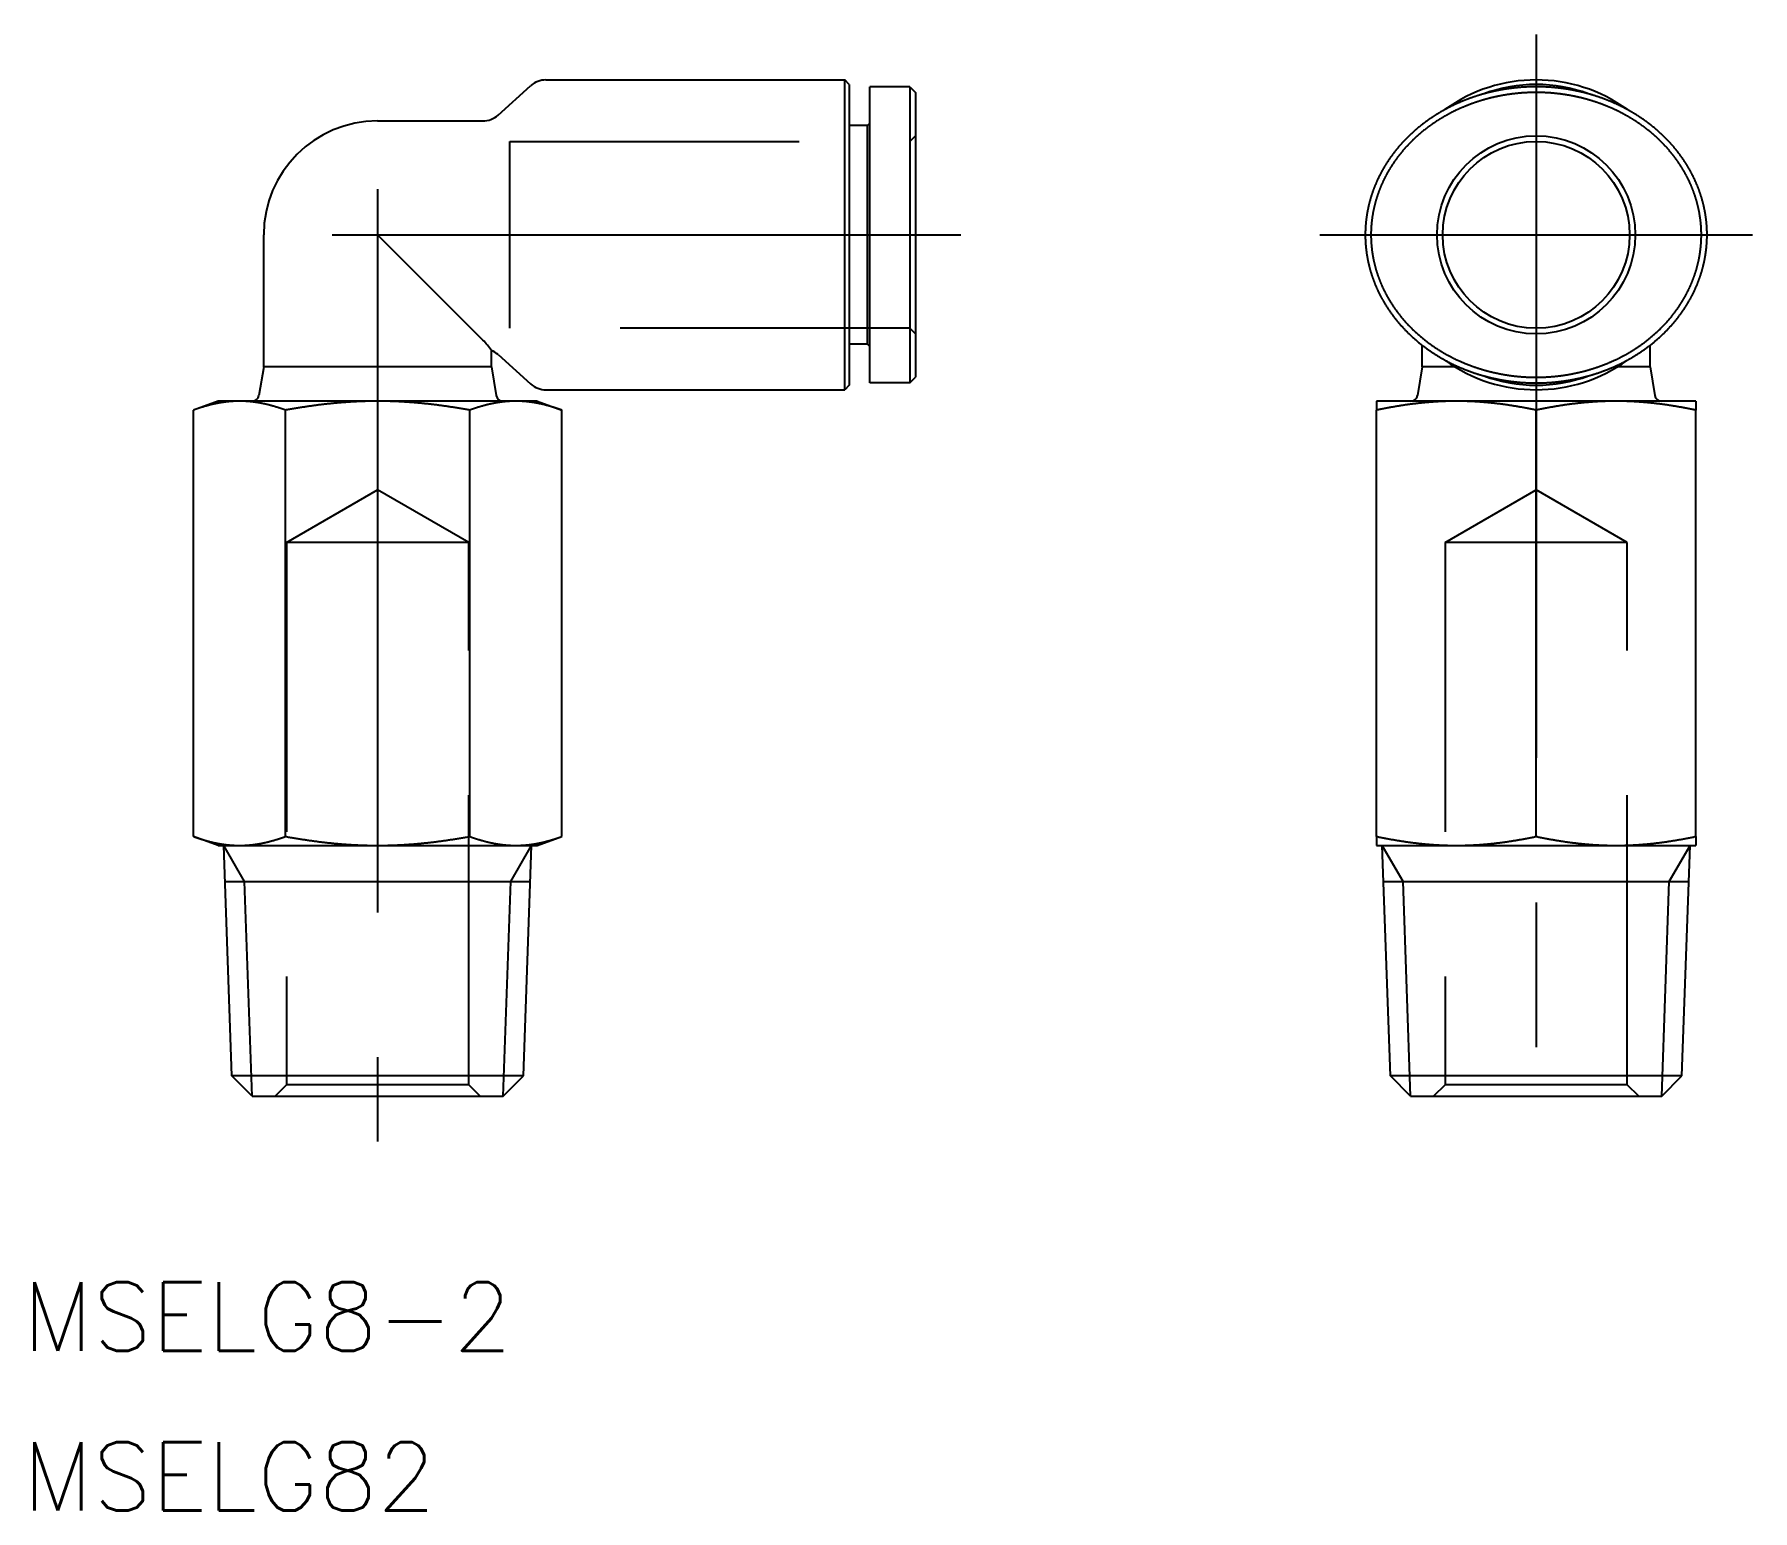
# Model space of a CAD drawing. Extents: x -15.1 to 60.3, y -18.2 to 46.6.
import ezdxf

# ---------------------------------------------------------------- set-up
doc = ezdxf.new("R2010")
doc.units = 0
doc.linetypes.add('CENTER', pattern=[50.8, 31.75, -6.35, 6.35, -6.35])
doc.linetypes.add('DASHED', pattern=[19.05, 12.7, -6.35])
doc.layers.get('0').update_dxf_attribs({"linetype": 'CONTINUOUS'})
doc.layers.add('CENTER', color=1, linetype='CENTER')
doc.styles.get("Standard").update_dxf_attribs({"font": 'txt.shx', "height": 3, "bigfont": 'bigfont.shx'})

msp = doc.modelspace()

# ---------------------------------------------------------------- texts
at = {"color": 7, "linetype": 'CONTINUOUS'}
for s, p in [('MSELG8-2', (-15.578908, -11.17529)), ('MSELG82', (-15.578908, -18.196593))]:
    msp.add_text(s, height=3, dxfattribs=at).set_placement(p)

# ---------------------------------------------------------------- linework, layer by layer
at = {"color": 7, "linetype": 'CONTINUOUS'}
for p, q in [((7.383736, 44.6), (20.5, 44.6)), ((20.5, 31), (20.5, 44.6)), ((20.7, 44.4), (20.5, 44.6)), ((5.285229, 43.056706), (6.714771, 44.343294)), ((20.7, 44.4), (20.7, 31.2)), ((21.6, 31.3), (21.6, 44.3)), ((23.35, 44.3), (21.6, 44.3)), ((23.35, 44.3), (23.35, 31.3)), ((23.35, 44.3), (23.6, 44.05)), ((23.6, 44.05), (23.6, 31.55)), ((0, 42.8), (4.616264, 42.8)), ((21.5, 42.6), (20.7, 42.6)), ((21.5, 42.6), (21.6, 42.7)), ((21.5, 33), (21.5, 42.6)), ((-5, 32), (-5, 37.8)), ((4.616264, 33.183736), (0, 37.8)), ((5, 32), (5, 32.723443)), ((5.285229, 32.543294), (6.714771, 31.256706)), ((21.5, 33), (20.7, 33)), ((21.5, 33), (21.6, 32.9)), ((45.841866, 32), (45.841866, 32.955186)), ((55.841866, 32), (55.841866, 32.955186)), ((-5, 32), (-5.20822, 30.75068)), ((5, 32), (-5, 32)), ((5, 32), (5.20822, 30.75068)), ((45.841866, 32), (45.633646, 30.75068)), ((47.292218, 32), (45.841866, 32)), ((55.841866, 32), (54.391514, 32)), ((55.841866, 32), (56.050086, 30.75068)), ((7.383736, 31), (20.5, 31)), ((20.7, 31.2), (20.5, 31)), ((23.35, 31.3), (21.6, 31.3)), ((23.35, 31.3), (23.6, 31.55)), ((-7, 30.5), (-8.082904, 30.105855)), ((7, 30.5), (-7, 30.5)), ((7, 30.5), (8.082904, 30.105855)), ((57.841866, 30.5), (43.841866, 30.5)), ((43.841866, 30.5), (43.841866, 30.105855)), ((57.841866, 30.5), (57.841866, 30.105855)), ((-8.082904, 11.394145), (-8.082904, 30.105855)), ((-4.041452, 11.394145), (-4.041452, 30.105855)), ((4.041452, 11.394145), (4.041452, 30.105855)), ((8.082904, 11.394145), (8.082904, 30.105855)), ((43.841866, 11.394145), (43.841866, 30.105855)), ((50.841866, 11.394145), (50.841866, 30.105855)), ((57.841866, 11.394145), (57.841866, 30.105855)), ((-7, 11), (-8.082904, 11.394145)), ((7, 11), (8.082904, 11.394145)), ((43.841866, 11.394145), (43.841866, 11)), ((57.841866, 11.394145), (57.841866, 11)), ((-7, 11), (7, 11)), ((-6.3996, 0.886974), (-6.752755, 11)), ((6.3996, 0.886974), (6.752755, 11)), ((43.841866, 11), (57.841866, 11)), ((44.442266, 0.886974), (44.089111, 11)), ((57.241466, 0.886974), (57.594621, 11)), ((-6.697647, 9.421915), (6.697647, 9.421915)), ((44.144219, 9.421915), (57.539513, 9.421915)), ((6.3996, 0.886974), (-6.3996, 0.886974)), ((-5.512626, 0), (-6.3996, 0.886974)), ((5.512626, 0), (6.3996, 0.886974)), ((57.241466, 0.886974), (44.442266, 0.886974)), ((45.32924, 0), (44.442266, 0.886974)), ((56.354492, 0), (57.241466, 0.886974)), ((-5.512626, 0), (5.512626, 0)), ((45.32924, 0), (56.354492, 0))]:
    msp.add_line(p, q, dxfattribs=at)
at = {"color": 3, "linetype": 'DASHED'}
for p, q in [((5.8, 33.7), (5.8, 41.9)), ((5.8, 41.9), (23.35, 41.9)), ((23.35, 41.9), (23.6, 42.15)), ((23.35, 33.7), (5.8, 33.7)), ((23.6, 33.45), (23.35, 33.7)), ((-4, 24.3), (0, 26.609401)), ((4, 24.3), (0, 26.609401)), ((46.841866, 24.3), (50.841866, 26.609401)), ((54.841866, 24.3), (50.841866, 26.609401)), ((-4, 24.3), (-4, 0.5)), ((4, 24.3), (-4, 24.3)), ((4, 0.5), (4, 24.3)), ((46.841866, 24.3), (46.841866, 0.5)), ((54.841866, 24.3), (46.841866, 24.3)), ((54.841866, 0.5), (54.841866, 24.3)), ((-4, 0.5), (-4.5, 0)), ((4, 0.5), (-4, 0.5)), ((4.5, 0), (4, 0.5)), ((46.841866, 0.5), (46.341866, 0)), ((54.841866, 0.5), (46.841866, 0.5)), ((55.341866, 0), (54.841866, 0.5))]:
    msp.add_line(p, q, dxfattribs=at)
at = {"color": 3, "linetype": 'CONTINUOUS'}
for p, q in [((-5.841647, 9.421915), (-6.752755, 11)), ((5.841647, 9.421915), (6.752755, 11)), ((45.000219, 9.421915), (44.089111, 11)), ((56.683513, 9.421915), (57.594621, 11)), ((-5.512626, 0), (-5.841647, 9.421915)), ((5.512626, 0), (5.841647, 9.421915)), ((45.32924, 0), (45.000219, 9.421915)), ((56.354492, 0), (56.683513, 9.421915))]:
    msp.add_line(p, q, dxfattribs=at)
at = {"color": 7}
for points in [[(50.8419, 31.3, 0), (50.8554, 31.3, 0), (50.8689, 31.3, 0), (50.8824, 31.3001, 0), (50.8959, 31.3002, 0), (50.9094, 31.3002, 0), (50.9229, 31.3004, 0), (50.9364, 31.3005, 0), (50.9499, 31.3006, 0), (50.9634, 31.3008, 0), (50.9769, 31.301, 0), (50.9904, 31.3012, 0), (51.0038, 31.3014, 0), (51.0173, 31.3017, 0), (51.0308, 31.302, 0), (51.0443, 31.3023, 0), (51.0578, 31.3026, 0), (51.0713, 31.3029, 0), (51.0848, 31.3033, 0), (51.0983, 31.3037, 0), (51.1118, 31.3041, 0), (51.1254, 31.3045, 0), (51.1389, 31.305, 0), (51.1524, 31.3054, 0), (51.166, 31.3059, 0), (51.1796, 31.3064, 0), (51.1931, 31.307, 0), (51.2067, 31.3075, 0), (51.2203, 31.3081, 0), (51.2339, 31.3087, 0), (51.2476, 31.3094, 0), (51.2612, 31.31, 0), (51.2749, 31.3107, 0), (51.2886, 31.3114, 0), (51.3023, 31.3121, 0), (51.316, 31.3128, 0), (51.3297, 31.3136, 0), (51.3435, 31.3144, 0), (51.3572, 31.3152, 0), (51.371, 31.3161, 0), (51.3849, 31.3169, 0), (51.3987, 31.3178, 0), (51.4126, 31.3187, 0), (51.4265, 31.3197, 0), (51.4404, 31.3206, 0), (51.4543, 31.3216, 0), (51.4683, 31.3226, 0), (51.4823, 31.3237, 0), (51.4963, 31.3247, 0), (51.5104, 31.3258, 0), (51.5245, 31.3269, 0), (51.5386, 31.3281, 0), (51.5528, 31.3292, 0), (51.567, 31.3304, 0), (51.5812, 31.3316, 0), (51.5955, 31.3329, 0), (51.6097, 31.3342, 0), (51.6241, 31.3354, 0), (51.6384, 31.3368, 0), (51.6529, 31.3381, 0), (51.6673, 31.3395, 0), (51.6818, 31.3409, 0), (51.6963, 31.3423, 0), (51.7109, 31.3438, 0), (51.7255, 31.3453, 0), (51.7401, 31.3468, 0), (51.7548, 31.3483, 0), (51.7696, 31.3499, 0), (51.7844, 31.3515, 0), (51.7992, 31.3532, 0), (51.8141, 31.3548, 0), (51.829, 31.3565, 0), (51.844, 31.3583, 0), (51.859, 31.36, 0), (51.8741, 31.3618, 0), (51.8892, 31.3637, 0), (51.9044, 31.3656, 0), (51.9197, 31.3675, 0), (51.935, 31.3694, 0), (51.9503, 31.3714, 0), (51.9657, 31.3734, 0), (51.9812, 31.3754, 0), (51.9967, 31.3775, 0), (52.0123, 31.3796, 0), (52.0279, 31.3818, 0), (52.0436, 31.384, 0), (52.0594, 31.3862, 0), (52.0752, 31.3885, 0), (52.0911, 31.3908, 0), (52.107, 31.3932, 0), (52.1231, 31.3955, 0), (52.1392, 31.398, 0), (52.1553, 31.4005, 0), (52.1716, 31.403, 0), (52.1879, 31.4055, 0), (52.2042, 31.4081, 0), (52.2207, 31.4108, 0), (52.2372, 31.4135, 0), (52.2537, 31.4162, 0), (52.2704, 31.419, 0), (52.2871, 31.4218, 0), (52.3039, 31.4247, 0), (52.3207, 31.4276, 0), (52.3376, 31.4306, 0), (52.3545, 31.4336, 0), (52.3716, 31.4366, 0), (52.3887, 31.4397, 0), (52.4058, 31.4429, 0), (52.423, 31.4461, 0), (52.4403, 31.4493, 0), (52.4576, 31.4526, 0), (52.475, 31.456, 0), (52.4925, 31.4594, 0), (52.51, 31.4628, 0), (52.5276, 31.4663, 0), (52.5452, 31.4699, 0), (52.5629, 31.4735, 0), (52.5807, 31.4771, 0), (52.5985, 31.4808, 0), (52.6164, 31.4846, 0), (52.6343, 31.4884, 0), (52.6522, 31.4922, 0), (52.6702, 31.4961, 0), (52.6883, 31.5001, 0), (52.7064, 31.5041, 0), (52.7246, 31.5082, 0), (52.7428, 31.5123, 0), (52.761, 31.5165, 0), (52.7793, 31.5207, 0), (52.7976, 31.525, 0), (52.816, 31.5293, 0), (52.8344, 31.5337, 0), (52.8529, 31.5382, 0), (52.8714, 31.5427, 0), (52.89, 31.5472, 0), (52.9086, 31.5519, 0), (52.9272, 31.5565, 0), (52.9459, 31.5613, 0), (52.9646, 31.566, 0), (52.9833, 31.5709, 0), (53.0021, 31.5758, 0), (53.021, 31.5807, 0), (53.0398, 31.5857, 0), (53.0587, 31.5908, 0), (53.0777, 31.5959, 0), (53.0966, 31.6011, 0), (53.1156, 31.6063, 0), (53.1347, 31.6116, 0), (53.1538, 31.6169, 0), (53.1729, 31.6223, 0), (53.192, 31.6278, 0), (53.2112, 31.6333, 0), (53.2304, 31.6389, 0), (53.2496, 31.6445, 0), (53.2689, 31.6502, 0), (53.2881, 31.6559, 0), (53.3075, 31.6617, 0), (53.3268, 31.6676, 0), (53.3462, 31.6735, 0), (53.3656, 31.6795, 0), (53.385, 31.6856, 0), (53.4044, 31.6917, 0), (53.4239, 31.6978, 0), (53.4434, 31.704, 0), (53.4629, 31.7103, 0), (53.4825, 31.7167, 0), (53.502, 31.7231, 0), (53.5216, 31.7295, 0), (53.5412, 31.736, 0), (53.5609, 31.7426, 0), (53.5805, 31.7493, 0), (53.6002, 31.756, 0), (53.6198, 31.7627, 0), (53.6395, 31.7695, 0), (53.6593, 31.7764, 0), (53.679, 31.7834, 0), (53.6987, 31.7904, 0), (53.7185, 31.7975, 0), (53.7383, 31.8046, 0), (53.7581, 31.8118, 0), (53.7779, 31.819, 0), (53.7977, 31.8264, 0), (53.8175, 31.8337, 0), (53.8374, 31.8412, 0), (53.8572, 31.8487, 0), (53.8771, 31.8563, 0), (53.897, 31.8639, 0), (53.9168, 31.8716, 0), (53.9367, 31.8794, 0), (53.9566, 31.8872, 0), (53.9765, 31.8951, 0), (53.9964, 31.903, 0), (54.0163, 31.9111, 0), (54.0363, 31.9191, 0), (54.0562, 31.9273, 0), (54.0761, 31.9355, 0), (54.0961, 31.9438, 0), (54.116, 31.9521, 0), (54.1359, 31.9605, 0), (54.1559, 31.969, 0), (54.1758, 31.9775, 0), (54.1958, 31.9861, 0), (54.2157, 31.9948, 0), (54.2356, 32.0035, 0), (54.2556, 32.0123, 0), (54.2755, 32.0212, 0), (54.2955, 32.0302, 0), (54.3154, 32.0392, 0), (54.3354, 32.0482, 0), (54.3553, 32.0574, 0), (54.3753, 32.0666, 0), (54.3952, 32.0759, 0), (54.4152, 32.0852, 0), (54.4352, 32.0946, 0), (54.4551, 32.1041, 0), (54.4751, 32.1137, 0), (54.495, 32.1233, 0), (54.515, 32.133, 0), (54.5349, 32.1427, 0), (54.5549, 32.1525, 0), (54.5748, 32.1624, 0), (54.5947, 32.1724, 0), (54.6147, 32.1824, 0), (54.6346, 32.1925, 0), (54.6545, 32.2027, 0), (54.6744, 32.2129, 0), (54.6943, 32.2232, 0), (54.7142, 32.2336, 0), (54.7341, 32.244, 0), (54.754, 32.2545, 0), (54.7738, 32.2651, 0), (54.7937, 32.2757, 0), (54.8135, 32.2864, 0), (54.8334, 32.2972, 0), (54.8532, 32.308, 0), (54.873, 32.3189, 0), (54.8928, 32.3299, 0), (54.9126, 32.3409, 0), (54.9323, 32.352, 0), (54.9521, 32.3632, 0), (54.9718, 32.3745, 0), (54.9915, 32.3858, 0), (55.0113, 32.3972, 0), (55.0309, 32.4086, 0), (55.0506, 32.4201, 0), (55.0703, 32.4317, 0), (55.0899, 32.4434, 0), (55.1095, 32.4551, 0), (55.1291, 32.4669, 0), (55.1487, 32.4787, 0), (55.1683, 32.4906, 0), (55.1878, 32.5026, 0), (55.2073, 32.5147, 0), (55.2268, 32.5268, 0), (55.2463, 32.539, 0), (55.2657, 32.5513, 0), (55.2851, 32.5636, 0), (55.3045, 32.576, 0), (55.3239, 32.5885, 0), (55.3432, 32.601, 0), (55.3626, 32.6136, 0), (55.3819, 32.6262, 0), (55.4011, 32.639, 0), (55.4204, 32.6518, 0), (55.4396, 32.6646, 0), (55.4588, 32.6776, 0), (55.4779, 32.6906, 0), (55.497, 32.7036, 0), (55.5161, 32.7168, 0), (55.5352, 32.73, 0), (55.5542, 32.7433, 0), (55.5732, 32.7566, 0), (55.5922, 32.77, 0), (55.6111, 32.7835, 0), (55.63, 32.797, 0), (55.6489, 32.8106, 0), (55.6677, 32.8243, 0), (55.6865, 32.838, 0), (55.7052, 32.8518, 0), (55.7239, 32.8657, 0), (55.7426, 32.8797, 0), (55.7613, 32.8936, 0), (55.7799, 32.9077, 0), (55.7984, 32.9218, 0), (55.8169, 32.936, 0), (55.8354, 32.9503, 0), (55.8538, 32.9646, 0), (55.8722, 32.979, 0), (55.8906, 32.9934, 0), (55.9089, 33.0079, 0), (55.9272, 33.0225, 0), (55.9454, 33.0371, 0), (55.9636, 33.0518, 0), (55.9817, 33.0666, 0), (55.9998, 33.0814, 0), (56.0178, 33.0963, 0), (56.0358, 33.1112, 0), (56.0538, 33.1262, 0), (56.0717, 33.1412, 0), (56.0895, 33.1564, 0), (56.1074, 33.1715, 0), (56.1251, 33.1867, 0), (56.1428, 33.202, 0), (56.1605, 33.2174, 0), (56.1781, 33.2328, 0), (56.1956, 33.2482, 0), (56.2131, 33.2638, 0), (56.2306, 33.2793, 0), (56.248, 33.295, 0), (56.2654, 33.3106, 0), (56.2826, 33.3264, 0), (56.2999, 33.3422, 0), (56.3171, 33.358, 0), (56.3342, 33.3739, 0), (56.3513, 33.3899, 0), (56.3683, 33.4059, 0), (56.3853, 33.422, 0), (56.4022, 33.4381, 0), (56.419, 33.4543, 0), (56.4358, 33.4705, 0), (56.4526, 33.4868, 0), (56.4692, 33.5031, 0), (56.4858, 33.5195, 0), (56.5024, 33.5359, 0), (56.5189, 33.5524, 0), (56.5353, 33.569, 0), (56.5517, 33.5856, 0), (56.568, 33.6022, 0), (56.5842, 33.6189, 0), (56.6004, 33.6356, 0), (56.6165, 33.6524, 0), (56.6326, 33.6693, 0), (56.6486, 33.6861, 0), (56.6645, 33.7031, 0), (56.6804, 33.7201, 0), (56.6962, 33.7371, 0), (56.7119, 33.7542, 0), (56.7276, 33.7713, 0), (56.7431, 33.7885, 0), (56.7587, 33.8057, 0), (56.7741, 33.8229, 0), (56.7895, 33.8402, 0), (56.8048, 33.8576, 0), (56.8201, 33.875, 0), (56.8352, 33.8924, 0), (56.8503, 33.9099, 0), (56.8654, 33.9274, 0), (56.8803, 33.9449, 0), (56.8952, 33.9625, 0), (56.91, 33.9802, 0), (56.9248, 33.9978, 0), (56.9395, 34.0155, 0), (56.9541, 34.0333, 0), (56.9686, 34.0511, 0), (56.9831, 34.0689, 0), (56.9975, 34.0868, 0), (57.0118, 34.1047, 0), (57.026, 34.1226, 0), (57.0402, 34.1406, 0), (57.0543, 34.1586, 0), (57.0683, 34.1766, 0), (57.0823, 34.1947, 0), (57.0962, 34.2128, 0), (57.11, 34.231, 0), (57.1237, 34.2492, 0), (57.1373, 34.2674, 0), (57.1509, 34.2856, 0), (57.1644, 34.3039, 0), (57.1779, 34.3222, 0), (57.1912, 34.3405, 0), (57.2045, 34.3589, 0), (57.2177, 34.3773, 0), (57.2308, 34.3958, 0), (57.2439, 34.4142, 0), (57.2569, 34.4327, 0), (57.2698, 34.4512, 0), (57.2826, 34.4698, 0), (57.2953, 34.4884, 0), (57.308, 34.507, 0), (57.3206, 34.5256, 0), (57.3331, 34.5442, 0), (57.3456, 34.5629, 0), (57.3579, 34.5816, 0), (57.3702, 34.6004, 0), (57.3824, 34.6191, 0), (57.3945, 34.6379, 0), (57.4066, 34.6567, 0), (57.4185, 34.6756, 0), (57.4304, 34.6944, 0), (57.4422, 34.7133, 0), (57.454, 34.7322, 0), (57.4656, 34.7511, 0), (57.4772, 34.7701, 0), (57.4887, 34.789, 0), (57.5001, 34.808, 0), (57.5114, 34.827, 0), (57.5226, 34.846, 0), (57.5338, 34.8651, 0), (57.5449, 34.8842, 0), (57.5559, 34.9032, 0), (57.5668, 34.9224, 0), (57.5777, 34.9415, 0), (57.5885, 34.9606, 0), (57.5992, 34.9798, 0), (57.6098, 34.999, 0), (57.6203, 35.0182, 0), (57.6308, 35.0375, 0), (57.6412, 35.0567, 0), (57.6515, 35.076, 0), (57.6617, 35.0953, 0), (57.6719, 35.1146, 0), (57.6819, 35.1339, 0), (57.6919, 35.1533, 0), (57.7019, 35.1726, 0), (57.7117, 35.192, 0), (57.7215, 35.2114, 0), (57.7311, 35.2308, 0), (57.7408, 35.2503, 0), (57.7503, 35.2697, 0), (57.7597, 35.2892, 0), (57.7691, 35.3087, 0), (57.7784, 35.3282, 0), (57.7876, 35.3477, 0), (57.7968, 35.3673, 0), (57.8058, 35.3868, 0), (57.8148, 35.4064, 0), (57.8237, 35.426, 0), (57.8326, 35.4456, 0), (57.8413, 35.4652, 0), (57.85, 35.4849, 0), (57.8586, 35.5045, 0), (57.8671, 35.5242, 0), (57.8756, 35.5439, 0), (57.884, 35.5636, 0), (57.8923, 35.5833, 0), (57.9005, 35.603, 0), (57.9086, 35.6228, 0), (57.9167, 35.6425, 0), (57.9247, 35.6623, 0), (57.9326, 35.6821, 0), (57.9404, 35.7019, 0), (57.9482, 35.7217, 0), (57.9558, 35.7415, 0), (57.9634, 35.7613, 0), (57.971, 35.7812, 0), (57.9784, 35.8011, 0), (57.9858, 35.8209, 0), (57.9931, 35.8408, 0), (58.0003, 35.8607, 0), (58.0074, 35.8806, 0), (58.0145, 35.9006, 0), (58.0215, 35.9205, 0), (58.0284, 35.9404, 0), (58.0352, 35.9604, 0), (58.042, 35.9804, 0), (58.0487, 36.0003, 0), (58.0553, 36.0203, 0), (58.0618, 36.0403, 0), (58.0683, 36.0603, 0), (58.0746, 36.0804, 0), (58.0809, 36.1004, 0), (58.0872, 36.1204, 0), (58.0933, 36.1405, 0), (58.0994, 36.1605, 0), (58.1054, 36.1806, 0), (58.1113, 36.2007, 0), (58.1171, 36.2208, 0), (58.1229, 36.2409, 0), (58.1286, 36.261, 0), (58.1342, 36.2811, 0), (58.1398, 36.3012, 0), (58.1452, 36.3213, 0), (58.1506, 36.3415, 0), (58.1559, 36.3616, 0), (58.1612, 36.3818, 0), (58.1663, 36.4019, 0), (58.1714, 36.4221, 0), (58.1764, 36.4423, 0), (58.1814, 36.4625, 0), (58.1862, 36.4827, 0), (58.191, 36.5029, 0), (58.1957, 36.5231, 0), (58.2004, 36.5433, 0), (58.2049, 36.5635, 0), (58.2094, 36.5837, 0), (58.2138, 36.604, 0), (58.2182, 36.6242, 0), (58.2224, 36.6445, 0), (58.2266, 36.6647, 0), (58.2307, 36.685, 0), (58.2347, 36.7052, 0), (58.2387, 36.7255, 0), (58.2426, 36.7458, 0), (58.2464, 36.7661, 0), (58.2501, 36.7864, 0), (58.2538, 36.8067, 0), (58.2574, 36.827, 0), (58.2609, 36.8473, 0), (58.2643, 36.8676, 0), (58.2677, 36.8879, 0), (58.271, 36.9082, 0), (58.2742, 36.9285, 0), (58.2773, 36.9489, 0), (58.2804, 36.9692, 0), (58.2833, 36.9895, 0), (58.2863, 37.0099, 0), (58.2891, 37.0302, 0), (58.2919, 37.0506, 0), (58.2945, 37.0709, 0), (58.2972, 37.0913, 0), (58.2997, 37.1116, 0), (58.3022, 37.132, 0), (58.3045, 37.1524, 0), (58.3069, 37.1727, 0), (58.3091, 37.1931, 0), (58.3113, 37.2135, 0), (58.3134, 37.2339, 0), (58.3154, 37.2542, 0), (58.3173, 37.2746, 0), (58.3192, 37.295, 0), (58.321, 37.3154, 0), (58.3227, 37.3358, 0), (58.3244, 37.3562, 0), (58.3259, 37.3766, 0), (58.3274, 37.397, 0), (58.3289, 37.4174, 0), (58.3302, 37.4378, 0), (58.3315, 37.4582, 0), (58.3327, 37.4786, 0), (58.3338, 37.499, 0), (58.3349, 37.5194, 0), (58.3359, 37.5398, 0), (58.3368, 37.5602, 0), (58.3376, 37.5807, 0), (58.3383, 37.6011, 0), (58.339, 37.6215, 0), (58.3396, 37.6419, 0), (58.3402, 37.6623, 0), (58.3406, 37.6827, 0), (58.341, 37.7032, 0), (58.3413, 37.7236, 0), (58.3416, 37.744, 0), (58.3417, 37.7644, 0), (58.3418, 37.7848, 0), (58.3419, 37.8053, 0), (58.3418, 37.8257, 0), (58.3417, 37.8461, 0), (58.3415, 37.8665, 0), (58.3412, 37.8869, 0), (58.3408, 37.9073, 0), (58.3404, 37.9277, 0), (58.3399, 37.9481, 0), (58.3393, 37.9685, 0), (58.3387, 37.9889, 0), (58.338, 38.0093, 0), (58.3372, 38.0297, 0), (58.3363, 38.0501, 0), (58.3354, 38.0705, 0), (58.3343, 38.0909, 0), (58.3333, 38.1113, 0), (58.3321, 38.1317, 0), (58.3308, 38.1521, 0), (58.3295, 38.1724, 0), (58.3282, 38.1928, 0), (58.3267, 38.2132, 0), (58.3252, 38.2335, 0), (58.3236, 38.2539, 0), (58.3219, 38.2742, 0), (58.3201, 38.2946, 0), (58.3183, 38.3149, 0), (58.3164, 38.3353, 0), (58.3144, 38.3556, 0), (58.3124, 38.3759, 0), (58.3102, 38.3962, 0), (58.308, 38.4166, 0), (58.3058, 38.4369, 0), (58.3034, 38.4572, 0), (58.301, 38.4775, 0), (58.2985, 38.4978, 0), (58.296, 38.518, 0), (58.2933, 38.5383, 0), (58.2906, 38.5586, 0), (58.2878, 38.5788, 0), (58.285, 38.5991, 0), (58.282, 38.6193, 0), (58.279, 38.6396, 0), (58.276, 38.6598, 0), (58.2728, 38.68, 0), (58.2696, 38.7002, 0), (58.2663, 38.7204, 0), (58.2629, 38.7406, 0), (58.2595, 38.7607, 0), (58.2559, 38.7809, 0), (58.2524, 38.8011, 0), (58.2487, 38.8212, 0), (58.245, 38.8413, 0), (58.2411, 38.8614, 0), (58.2373, 38.8815, 0), (58.2333, 38.9016, 0), (58.2293, 38.9217, 0), (58.2252, 38.9418, 0), (58.221, 38.9618, 0), (58.2168, 38.9818, 0), (58.2125, 39.0019, 0), (58.2081, 39.0219, 0), (58.2036, 39.0419, 0), (58.1991, 39.0618, 0), (58.1945, 39.0818, 0), (58.1898, 39.1017, 0), (58.1851, 39.1217, 0), (58.1803, 39.1416, 0), (58.1754, 39.1615, 0), (58.1705, 39.1814, 0), (58.1654, 39.2012, 0), (58.1604, 39.2211, 0), (58.1552, 39.2409, 0), (58.15, 39.2607, 0), (58.1447, 39.2805, 0), (58.1393, 39.3003, 0), (58.1338, 39.32, 0), (58.1283, 39.3398, 0), (58.1227, 39.3595, 0), (58.1171, 39.3792, 0), (58.1114, 39.3989, 0), (58.1056, 39.4186, 0), (58.0997, 39.4382, 0), (58.0938, 39.4578, 0), (58.0878, 39.4774, 0), (58.0817, 39.497, 0), (58.0756, 39.5166, 0), (58.0694, 39.5361, 0), (58.0631, 39.5556, 0), (58.0567, 39.5751, 0), (58.0503, 39.5946, 0), (58.0438, 39.614, 0), (58.0373, 39.6335, 0), (58.0307, 39.6529, 0), (58.024, 39.6723, 0), (58.0172, 39.6916, 0), (58.0104, 39.711, 0), (58.0035, 39.7303, 0), (57.9966, 39.7495, 0), (57.9895, 39.7688, 0), (57.9825, 39.788, 0), (57.9753, 39.8073, 0), (57.9681, 39.8264, 0), (57.9608, 39.8456, 0), (57.9534, 39.8647, 0), (57.946, 39.8838, 0), (57.9385, 39.9029, 0), (57.9309, 39.922, 0), (57.9233, 39.941, 0), (57.9156, 39.96, 0), (57.9079, 39.979, 0), (57.9001, 39.9979, 0), (57.8922, 40.0168, 0), (57.8842, 40.0357, 0), (57.8762, 40.0546, 0), (57.8681, 40.0734, 0), (57.86, 40.0922, 0), (57.8518, 40.111, 0), (57.8435, 40.1297, 0), (57.8352, 40.1485, 0), (57.8268, 40.1671, 0), (57.8183, 40.1858, 0), (57.8098, 40.2044, 0), (57.8012, 40.223, 0), (57.7926, 40.2416, 0), (57.7839, 40.2601, 0), (57.7751, 40.2786, 0), (57.7663, 40.2971, 0), (57.7574, 40.3155, 0), (57.7484, 40.3339, 0), (57.7394, 40.3523, 0), (57.7303, 40.3707, 0), (57.7212, 40.389, 0), (57.712, 40.4072, 0), (57.7027, 40.4255, 0), (57.6934, 40.4437, 0), (57.684, 40.4619, 0), (57.6746, 40.48, 0), (57.6651, 40.4982, 0), (57.6555, 40.5162, 0), (57.6459, 40.5343, 0), (57.6363, 40.5523, 0), (57.6265, 40.5703, 0), (57.6167, 40.5882, 0), (57.6069, 40.6061, 0), (57.597, 40.624, 0), (57.587, 40.6418, 0), (57.577, 40.6596, 0), (57.5669, 40.6774, 0), (57.5568, 40.6951, 0), (57.5466, 40.7128, 0), (57.5363, 40.7305, 0), (57.526, 40.7481, 0), (57.5157, 40.7657, 0), (57.5053, 40.7833, 0), (57.4948, 40.8008, 0), (57.4843, 40.8182, 0), (57.4737, 40.8357, 0), (57.463, 40.8531, 0), (57.4523, 40.8704, 0), (57.4416, 40.8878, 0), (57.4308, 40.9051, 0), (57.4199, 40.9223, 0), (57.409, 40.9395, 0), (57.3981, 40.9567, 0), (57.387, 40.9738, 0), (57.376, 40.9909, 0), (57.3648, 41.0079, 0), (57.3537, 41.025, 0), (57.3424, 41.0419, 0), (57.3311, 41.0589, 0), (57.3198, 41.0757, 0), (57.3084, 41.0926, 0), (57.297, 41.1094, 0), (57.2855, 41.1262, 0), (57.274, 41.1429, 0), (57.2624, 41.1596, 0), (57.2507, 41.1763, 0), (57.239, 41.1929, 0), (57.2273, 41.2095, 0), (57.2155, 41.226, 0), (57.2037, 41.2425, 0), (57.1918, 41.259, 0), (57.1798, 41.2754, 0), (57.1678, 41.2918, 0), (57.1558, 41.3081, 0), (57.1437, 41.3244, 0), (57.1315, 41.3407, 0), (57.1193, 41.3569, 0), (57.1071, 41.373, 0), (57.0948, 41.3892, 0), (57.0825, 41.4053, 0), (57.0701, 41.4213, 0), (57.0576, 41.4374, 0), (57.0452, 41.4533, 0), (57.0326, 41.4693, 0), (57.02, 41.4852, 0), (57.0074, 41.501, 0), (56.9947, 41.5168, 0), (56.982, 41.5326, 0), (56.9692, 41.5483, 0), (56.9564, 41.564, 0), (56.9435, 41.5797, 0), (56.9306, 41.5953, 0), (56.9177, 41.6109, 0), (56.9047, 41.6264, 0), (56.8916, 41.6419, 0), (56.8785, 41.6573, 0), (56.8654, 41.6727, 0), (56.8522, 41.6881, 0), (56.8389, 41.7034, 0), (56.8256, 41.7187, 0), (56.8123, 41.7339, 0), (56.7989, 41.7491, 0), (56.7855, 41.7643, 0), (56.772, 41.7794, 0), (56.7585, 41.7945, 0), (56.745, 41.8095, 0), (56.7314, 41.8245, 0), (56.7177, 41.8395, 0), (56.704, 41.8544, 0), (56.6903, 41.8692, 0), (56.6765, 41.8841, 0), (56.6627, 41.8989, 0), (56.6489, 41.9136, 0), (56.6349, 41.9283, 0), (56.621, 41.943, 0), (56.607, 41.9576, 0), (56.593, 41.9722, 0), (56.5789, 41.9867, 0), (56.5648, 42.0012, 0), (56.5506, 42.0156, 0), (56.5364, 42.03, 0), (56.5221, 42.0444, 0), (56.5079, 42.0587, 0), (56.4935, 42.073, 0), (56.4791, 42.0872, 0), (56.4647, 42.1014, 0), (56.4503, 42.1156, 0), (56.4358, 42.1297, 0), (56.4212, 42.1438, 0), (56.4066, 42.1578, 0), (56.392, 42.1718, 0), (56.3774, 42.1857, 0), (56.3627, 42.1996, 0), (56.3479, 42.2135, 0), (56.3331, 42.2273, 0), (56.3183, 42.2411, 0), (56.3034, 42.2548, 0), (56.2885, 42.2685, 0), (56.2736, 42.2821, 0), (56.2586, 42.2957, 0), (56.2436, 42.3093, 0), (56.2285, 42.3228, 0), (56.2134, 42.3362, 0), (56.1983, 42.3497, 0), (56.1831, 42.363, 0), (56.1679, 42.3764, 0), (56.1527, 42.3897, 0), (56.1374, 42.4029, 0), (56.1221, 42.4161, 0), (56.1067, 42.4293, 0), (56.0913, 42.4424, 0), (56.0758, 42.4555, 0), (56.0604, 42.4685, 0), (56.0449, 42.4815, 0), (56.0293, 42.4944, 0), (56.0137, 42.5073, 0), (55.9981, 42.5202, 0), (55.9824, 42.533, 0), (55.9668, 42.5458, 0), (55.951, 42.5585, 0), (55.9353, 42.5712, 0), (55.9195, 42.5838, 0), (55.9036, 42.5964, 0), (55.8877, 42.6089, 0), (55.8718, 42.6214, 0), (55.8559, 42.6339, 0), (55.8399, 42.6463, 0), (55.8239, 42.6587, 0), (55.8079, 42.671, 0), (55.7918, 42.6833, 0), (55.7757, 42.6955, 0), (55.7595, 42.7077, 0), (55.7434, 42.7198, 0), (55.7271, 42.7319, 0), (55.7109, 42.744, 0), (55.6946, 42.756, 0), (55.6783, 42.768, 0), (55.662, 42.7799, 0), (55.6456, 42.7918, 0), (55.6292, 42.8036, 0), (55.6127, 42.8154, 0), (55.5963, 42.8271, 0), (55.5797, 42.8388, 0), (55.5632, 42.8504, 0), (55.5466, 42.862, 0), (55.53, 42.8736, 0), (55.5134, 42.8851, 0), (55.4967, 42.8966, 0), (55.48, 42.908, 0), (55.4633, 42.9194, 0), (55.4466, 42.9307, 0), (55.4298, 42.942, 0), (55.413, 42.9532, 0), (55.3961, 42.9644, 0), (55.3793, 42.9755, 0), (55.3624, 42.9866, 0), (55.3454, 42.9977, 0), (55.3285, 43.0087, 0), (55.3115, 43.0196, 0), (55.2945, 43.0306, 0), (55.2774, 43.0414, 0), (55.2603, 43.0522, 0), (55.2432, 43.063, 0), (55.2261, 43.0737, 0), (55.2089, 43.0844, 0), (55.1918, 43.0951, 0), (55.1745, 43.1056, 0), (55.1573, 43.1162, 0), (55.14, 43.1267, 0), (55.1227, 43.1371, 0), (55.1054, 43.1475, 0), (55.0881, 43.1579, 0), (55.0707, 43.1682, 0), (55.0533, 43.1785, 0), (55.0359, 43.1887, 0), (55.0184, 43.1989, 0), (55.0009, 43.209, 0), (54.9834, 43.2191, 0), (54.9659, 43.2291, 0), (54.9484, 43.2391, 0), (54.9308, 43.249, 0), (54.9132, 43.2589, 0), (54.8955, 43.2687, 0), (54.8779, 43.2785, 0), (54.8602, 43.2883, 0), (54.8425, 43.298, 0), (54.8248, 43.3077, 0), (54.807, 43.3173, 0), (54.7893, 43.3268, 0), (54.7715, 43.3364, 0), (54.7537, 43.3458, 0), (54.7358, 43.3552, 0), (54.7179, 43.3646, 0), (54.7001, 43.374, 0), (54.6821, 43.3832, 0), (54.6642, 43.3925, 0), (54.6463, 43.4017, 0), (54.6283, 43.4108, 0), (54.6103, 43.4199, 0), (54.5923, 43.4289, 0), (54.5742, 43.4379, 0), (54.5562, 43.4469, 0), (54.5381, 43.4558, 0), (54.52, 43.4647, 0), (54.5018, 43.4735, 0), (54.4837, 43.4822, 0), (54.4655, 43.491, 0), (54.4473, 43.4996, 0), (54.4291, 43.5083, 0), (54.4109, 43.5168, 0), (54.3927, 43.5254, 0), (54.3744, 43.5338, 0), (54.3561, 43.5423, 0), (54.3378, 43.5507, 0), (54.3195, 43.559, 0), (54.3011, 43.5673, 0), (54.2828, 43.5756, 0), (54.2644, 43.5837, 0), (54.246, 43.5919, 0), (54.2276, 43.6, 0), (54.2091, 43.6081, 0), (54.1907, 43.6161, 0), (54.1722, 43.624, 0), (54.1537, 43.6319, 0), (54.1352, 43.6398, 0), (54.1167, 43.6476, 0), (54.0981, 43.6554, 0), (54.0796, 43.6631, 0), (54.061, 43.6708, 0), (54.0424, 43.6785, 0), (54.0238, 43.686, 0), (54.0051, 43.6936, 0), (53.9865, 43.7011, 0), (53.9678, 43.7085, 0), (53.9491, 43.7159, 0), (53.9304, 43.7233, 0), (53.9117, 43.7306, 0), (53.8929, 43.7378, 0), (53.8742, 43.7451, 0), (53.8554, 43.7522, 0), (53.8366, 43.7593, 0), (53.8178, 43.7664, 0), (53.799, 43.7734, 0), (53.7802, 43.7804, 0), (53.7613, 43.7873, 0), (53.7424, 43.7942, 0), (53.7236, 43.8011, 0), (53.7046, 43.8079, 0), (53.6857, 43.8146, 0), (53.6668, 43.8213, 0), (53.6478, 43.828, 0), (53.6289, 43.8346, 0), (53.6099, 43.8411, 0), (53.5909, 43.8476, 0), (53.5719, 43.8541, 0), (53.5529, 43.8605, 0), (53.5338, 43.8669, 0), (53.5148, 43.8732, 0), (53.4957, 43.8795, 0), (53.4766, 43.8857, 0), (53.4575, 43.8919, 0), (53.4384, 43.898, 0), (53.4193, 43.9041, 0), (53.4001, 43.9102, 0), (53.381, 43.9162, 0), (53.3618, 43.9221, 0), (53.3426, 43.928, 0), (53.3234, 43.9339, 0), (53.3042, 43.9397, 0), (53.285, 43.9455, 0), (53.2658, 43.9512, 0), (53.2465, 43.9569, 0), (53.2272, 43.9625, 0), (53.208, 43.9681, 0), (53.1887, 43.9736, 0), (53.1694, 43.9791, 0), (53.1501, 43.9845, 0), (53.1307, 43.9899, 0), (53.1114, 43.9953, 0), (53.092, 44.0006, 0), (53.0727, 44.0058, 0), (53.0533, 44.011, 0), (53.0339, 44.0162, 0), (53.0145, 44.0213, 0), (52.9951, 44.0264, 0), (52.9757, 44.0314, 0), (52.9562, 44.0364, 0), (52.9368, 44.0413, 0), (52.9173, 44.0462, 0), (52.8979, 44.051, 0), (52.8784, 44.0558, 0), (52.8589, 44.0605, 0), (52.8394, 44.0652, 0), (52.8199, 44.0699, 0), (52.8003, 44.0745, 0), (52.7808, 44.079, 0), (52.7613, 44.0835, 0), (52.7417, 44.088, 0), (52.7221, 44.0924, 0), (52.7025, 44.0968, 0), (52.683, 44.1011, 0), (52.6634, 44.1054, 0), (52.6438, 44.1096, 0), (52.6241, 44.1138, 0), (52.6045, 44.1179, 0), (52.5849, 44.122, 0), (52.5652, 44.1261, 0), (52.5456, 44.1301, 0), (52.5259, 44.134, 0), (52.5062, 44.1379, 0), (52.4865, 44.1418, 0), (52.4668, 44.1456, 0), (52.4471, 44.1494, 0), (52.4274, 44.1531, 0), (52.4077, 44.1568, 0), (52.388, 44.1604, 0), (52.3683, 44.164, 0), (52.3485, 44.1675, 0), (52.3288, 44.171, 0), (52.309, 44.1744, 0), (52.2892, 44.1778, 0), (52.2695, 44.1812, 0), (52.2497, 44.1845, 0), (52.2299, 44.1877, 0), (52.2101, 44.1909, 0), (52.1903, 44.1941, 0), (52.1705, 44.1972, 0), (52.1506, 44.2003, 0), (52.1308, 44.2033, 0), (52.111, 44.2063, 0), (52.0911, 44.2092, 0), (52.0713, 44.2121, 0), (52.0514, 44.2149, 0), (52.0316, 44.2177, 0), (52.0117, 44.2204, 0), (51.9918, 44.2231, 0), (51.9719, 44.2258, 0), (51.952, 44.2284, 0), (51.9321, 44.231, 0), (51.9122, 44.2335, 0), (51.8923, 44.2359, 0), (51.8724, 44.2383, 0), (51.8525, 44.2407, 0), (51.8326, 44.243, 0), (51.8127, 44.2453, 0), (51.7927, 44.2476, 0), (51.7728, 44.2497, 0), (51.7528, 44.2519, 0), (51.7329, 44.254, 0), (51.7129, 44.256, 0), (51.693, 44.258, 0), (51.673, 44.26, 0), (51.6531, 44.2619, 0), (51.6331, 44.2637, 0), (51.6131, 44.2655, 0), (51.5931, 44.2673, 0), (51.5731, 44.269, 0), (51.5532, 44.2707, 0), (51.5332, 44.2723, 0), (51.5132, 44.2739, 0), (51.4932, 44.2754, 0), (51.4732, 44.2769, 0), (51.4532, 44.2784, 0), (51.4331, 44.2798, 0), (51.4131, 44.2811, 0), (51.3931, 44.2824, 0), (51.3731, 44.2837, 0), (51.3531, 44.2849, 0), (51.3331, 44.286, 0), (51.313, 44.2872, 0), (51.293, 44.2882, 0), (51.273, 44.2893, 0), (51.2529, 44.2902, 0), (51.2329, 44.2912, 0), (51.2128, 44.292, 0), (51.1928, 44.2929, 0), (51.1728, 44.2937, 0), (51.1527, 44.2944, 0), (51.1327, 44.2951, 0), (51.1126, 44.2958, 0), (51.0926, 44.2964, 0), (51.0725, 44.2969, 0), (51.0525, 44.2974, 0), (51.0324, 44.2979, 0), (51.0124, 44.2983, 0), (50.9923, 44.2987, 0), (50.9722, 44.299, 0), (50.9522, 44.2993, 0), (50.9321, 44.2995, 0), (50.9121, 44.2997, 0), (50.892, 44.2999, 0), (50.872, 44.2999, 0), (50.8519, 44.3, 0), (50.8318, 44.3, 0), (50.8118, 44.2999, 0), (50.7917, 44.2999, 0), (50.7717, 44.2997, 0), (50.7516, 44.2995, 0), (50.7315, 44.2993, 0), (50.7115, 44.299, 0), (50.6914, 44.2987, 0), (50.6714, 44.2983, 0), (50.6513, 44.2979, 0), (50.6313, 44.2974, 0), (50.6112, 44.2969, 0), (50.5912, 44.2964, 0), (50.5711, 44.2958, 0), (50.5511, 44.2951, 0), (50.531, 44.2944, 0), (50.511, 44.2937, 0), (50.4909, 44.2929, 0), (50.4709, 44.292, 0), (50.4508, 44.2912, 0), (50.4308, 44.2902, 0), (50.4108, 44.2893, 0), (50.3907, 44.2882, 0), (50.3707, 44.2872, 0), (50.3507, 44.286, 0), (50.3307, 44.2849, 0), (50.3106, 44.2837, 0), (50.2906, 44.2824, 0), (50.2706, 44.2811, 0), (50.2506, 44.2798, 0), (50.2306, 44.2784, 0), (50.2106, 44.2769, 0), (50.1906, 44.2754, 0), (50.1706, 44.2739, 0), (50.1506, 44.2723, 0), (50.1306, 44.2707, 0), (50.1106, 44.269, 0), (50.0906, 44.2673, 0), (50.0706, 44.2655, 0), (50.0506, 44.2637, 0), (50.0307, 44.2619, 0), (50.0107, 44.26, 0), (49.9907, 44.258, 0), (49.9708, 44.256, 0), (49.9508, 44.254, 0), (49.9309, 44.2519, 0), (49.9109, 44.2497, 0), (49.891, 44.2475, 0), (49.8711, 44.2453, 0), (49.8511, 44.243, 0), (49.8312, 44.2407, 0), (49.8113, 44.2383, 0), (49.7914, 44.2359, 0), (49.7715, 44.2335, 0), (49.7516, 44.231, 0), (49.7317, 44.2284, 0), (49.7118, 44.2258, 0), (49.6919, 44.2231, 0), (49.672, 44.2204, 0), (49.6522, 44.2177, 0), (49.6323, 44.2149, 0), (49.6125, 44.2121, 0), (49.5926, 44.2092, 0), (49.5728, 44.2063, 0), (49.5529, 44.2033, 0), (49.5331, 44.2003, 0), (49.5133, 44.1972, 0), (49.4935, 44.1941, 0), (49.4737, 44.1909, 0), (49.4539, 44.1877, 0), (49.4341, 44.1845, 0), (49.4143, 44.1812, 0), (49.3945, 44.1778, 0), (49.3747, 44.1744, 0), (49.355, 44.171, 0), (49.3352, 44.1675, 0), (49.3155, 44.164, 0), (49.2957, 44.1604, 0), (49.276, 44.1568, 0), (49.2563, 44.1531, 0), (49.2366, 44.1494, 0), (49.2169, 44.1456, 0), (49.1972, 44.1418, 0), (49.1775, 44.1379, 0), (49.1578, 44.134, 0), (49.1382, 44.1301, 0), (49.1185, 44.1261, 0), (49.0989, 44.122, 0), (49.0792, 44.1179, 0), (49.0596, 44.1138, 0), (49.04, 44.1096, 0), (49.0204, 44.1054, 0), (49.0008, 44.1011, 0), (48.9812, 44.0968, 0), (48.9616, 44.0924, 0), (48.942, 44.088, 0), (48.9225, 44.0835, 0), (48.9029, 44.079, 0), (48.8834, 44.0745, 0), (48.8639, 44.0699, 0), (48.8444, 44.0652, 0), (48.8249, 44.0605, 0), (48.8054, 44.0558, 0), (48.7859, 44.051, 0), (48.7664, 44.0462, 0), (48.7469, 44.0413, 0), (48.7275, 44.0364, 0), (48.7081, 44.0314, 0), (48.6886, 44.0264, 0), (48.6692, 44.0213, 0), (48.6498, 44.0162, 0), (48.6304, 44.011, 0), (48.6111, 44.0058, 0), (48.5917, 44.0006, 0), (48.5723, 43.9953, 0), (48.553, 43.9899, 0), (48.5337, 43.9845, 0), (48.5144, 43.9791, 0), (48.4951, 43.9736, 0), (48.4758, 43.9681, 0), (48.4565, 43.9625, 0), (48.4372, 43.9569, 0), (48.418, 43.9512, 0), (48.3987, 43.9455, 0), (48.3795, 43.9397, 0), (48.3603, 43.9339, 0), (48.3411, 43.928, 0), (48.3219, 43.9221, 0), (48.3028, 43.9162, 0), (48.2836, 43.9102, 0), (48.2645, 43.9041, 0), (48.2453, 43.898, 0), (48.2262, 43.8919, 0), (48.2071, 43.8857, 0), (48.188, 43.8795, 0), (48.169, 43.8732, 0), (48.1499, 43.8669, 0), (48.1309, 43.8605, 0), (48.1118, 43.8541, 0), (48.0928, 43.8476, 0), (48.0738, 43.8411, 0), (48.0549, 43.8345, 0), (48.0359, 43.8279, 0), (48.0169, 43.8213, 0), (47.998, 43.8146, 0), (47.9791, 43.8078, 0), (47.9602, 43.8011, 0), (47.9413, 43.7942, 0), (47.9224, 43.7873, 0), (47.9035, 43.7804, 0), (47.8847, 43.7734, 0), (47.8659, 43.7664, 0), (47.8471, 43.7593, 0), (47.8283, 43.7522, 0), (47.8095, 43.745, 0), (47.7907, 43.7378, 0), (47.772, 43.7306, 0), (47.7533, 43.7233, 0), (47.7346, 43.7159, 0), (47.7159, 43.7085, 0), (47.6972, 43.7011, 0), (47.6785, 43.6936, 0), (47.6599, 43.686, 0), (47.6413, 43.6784, 0), (47.6227, 43.6708, 0), (47.6041, 43.6631, 0), (47.5855, 43.6554, 0), (47.567, 43.6476, 0), (47.5484, 43.6398, 0), (47.5299, 43.6319, 0), (47.5114, 43.624, 0), (47.493, 43.616, 0), (47.4745, 43.608, 0), (47.4561, 43.6, 0), (47.4376, 43.5919, 0), (47.4192, 43.5837, 0), (47.4009, 43.5755, 0), (47.3825, 43.5673, 0), (47.3642, 43.559, 0), (47.3458, 43.5506, 0), (47.3275, 43.5423, 0), (47.3093, 43.5338, 0), (47.291, 43.5253, 0), (47.2727, 43.5168, 0), (47.2545, 43.5082, 0), (47.2363, 43.4996, 0), (47.2181, 43.491, 0), (47.2, 43.4822, 0), (47.1818, 43.4735, 0), (47.1637, 43.4647, 0), (47.1456, 43.4558, 0), (47.1275, 43.4469, 0), (47.1095, 43.438, 0), (47.0915, 43.429, 0), (47.0734, 43.4199, 0), (47.0555, 43.4108, 0), (47.0375, 43.4017, 0), (47.0195, 43.3925, 0), (47.0016, 43.3833, 0), (46.9837, 43.374, 0), (46.9658, 43.3647, 0), (46.948, 43.3553, 0), (46.9301, 43.3459, 0), (46.9123, 43.3364, 0), (46.8945, 43.3269, 0), (46.8768, 43.3173, 0), (46.859, 43.3077, 0), (46.8413, 43.2981, 0), (46.8236, 43.2884, 0), (46.8059, 43.2786, 0), (46.7883, 43.2688, 0), (46.7706, 43.259, 0), (46.753, 43.2491, 0), (46.7354, 43.2391, 0), (46.7179, 43.2292, 0), (46.7004, 43.2191, 0), (46.6829, 43.209, 0), (46.6654, 43.1989, 0), (46.6479, 43.1887, 0), (46.6305, 43.1785, 0), (46.6131, 43.1683, 0), (46.5957, 43.1579, 0), (46.5784, 43.1476, 0), (46.561, 43.1372, 0), (46.5437, 43.1267, 0), (46.5265, 43.1162, 0), (46.5092, 43.1057, 0), (46.492, 43.0951, 0), (46.4748, 43.0844, 0), (46.4577, 43.0738, 0), (46.4405, 43.063, 0), (46.4234, 43.0523, 0), (46.4064, 43.0414, 0), (46.3893, 43.0306, 0), (46.3723, 43.0196, 0), (46.3553, 43.0087, 0), (46.3383, 42.9977, 0), (46.3214, 42.9866, 0), (46.3045, 42.9755, 0), (46.2876, 42.9644, 0), (46.2708, 42.9532, 0), (46.254, 42.9419, 0), (46.2372, 42.9307, 0), (46.2204, 42.9193, 0), (46.2037, 42.908, 0), (46.187, 42.8965, 0), (46.1703, 42.8851, 0), (46.1537, 42.8736, 0), (46.1371, 42.862, 0), (46.1205, 42.8504, 0), (46.104, 42.8388, 0), (46.0875, 42.8271, 0), (46.071, 42.8153, 0), (46.0546, 42.8036, 0), (46.0382, 42.7917, 0), (46.0218, 42.7799, 0), (46.0054, 42.7679, 0), (45.9891, 42.756, 0), (45.9729, 42.744, 0), (45.9566, 42.7319, 0), (45.9404, 42.7198, 0), (45.9242, 42.7077, 0), (45.9081, 42.6955, 0), (45.8919, 42.6833, 0), (45.8759, 42.671, 0), (45.8598, 42.6587, 0), (45.8438, 42.6463, 0), (45.8278, 42.6339, 0), (45.8119, 42.6214, 0), (45.796, 42.6089, 0), (45.7801, 42.5964, 0), (45.7643, 42.5838, 0), (45.7485, 42.5712, 0), (45.7327, 42.5585, 0), (45.717, 42.5458, 0), (45.7013, 42.533, 0), (45.6856, 42.5202, 0), (45.67, 42.5073, 0), (45.6544, 42.4944, 0), (45.6389, 42.4815, 0), (45.6233, 42.4685, 0), (45.6079, 42.4555, 0), (45.5924, 42.4424, 0), (45.577, 42.4293, 0), (45.5617, 42.4161, 0), (45.5463, 42.4029, 0), (45.531, 42.3897, 0), (45.5158, 42.3764, 0), (45.5006, 42.363, 0), (45.4854, 42.3497, 0), (45.4703, 42.3362, 0), (45.4552, 42.3228, 0), (45.4401, 42.3093, 0), (45.4251, 42.2957, 0), (45.4101, 42.2821, 0), (45.3952, 42.2685, 0), (45.3803, 42.2548, 0), (45.3654, 42.2411, 0), (45.3506, 42.2273, 0), (45.3358, 42.2135, 0), (45.3211, 42.1996, 0), (45.3064, 42.1857, 0), (45.2917, 42.1718, 0), (45.2771, 42.1578, 0), (45.2625, 42.1438, 0), (45.248, 42.1297, 0), (45.2335, 42.1156, 0), (45.219, 42.1015, 0), (45.2046, 42.0873, 0), (45.1902, 42.073, 0), (45.1759, 42.0587, 0), (45.1616, 42.0444, 0), (45.1473, 42.03, 0), (45.1331, 42.0156, 0), (45.119, 42.0012, 0), (45.1049, 41.9867, 0), (45.0908, 41.9722, 0), (45.0767, 41.9576, 0), (45.0627, 41.943, 0), (45.0488, 41.9283, 0), (45.0349, 41.9136, 0), (45.021, 41.8989, 0), (45.0072, 41.8841, 0), (44.9934, 41.8693, 0), (44.9797, 41.8544, 0), (44.966, 41.8395, 0), (44.9524, 41.8245, 0), (44.9388, 41.8095, 0), (44.9252, 41.7945, 0), (44.9117, 41.7794, 0), (44.8982, 41.7643, 0), (44.8848, 41.7491, 0), (44.8714, 41.7339, 0), (44.8581, 41.7187, 0), (44.8448, 41.7034, 0), (44.8316, 41.6881, 0), (44.8184, 41.6727, 0), (44.8052, 41.6573, 0), (44.7921, 41.6419, 0), (44.7791, 41.6264, 0), (44.7661, 41.6109, 0), (44.7531, 41.5953, 0), (44.7402, 41.5797, 0), (44.7273, 41.564, 0), (44.7145, 41.5483, 0), (44.7017, 41.5326, 0), (44.689, 41.5168, 0), (44.6763, 41.501, 0), (44.6637, 41.4852, 0), (44.6511, 41.4693, 0), (44.6386, 41.4533, 0), (44.6261, 41.4374, 0), (44.6137, 41.4213, 0), (44.6013, 41.4053, 0), (44.5889, 41.3892, 0), (44.5766, 41.373, 0), (44.5644, 41.3569, 0), (44.5522, 41.3407, 0), (44.5401, 41.3244, 0), (44.528, 41.3081, 0), (44.5159, 41.2918, 0), (44.5039, 41.2754, 0), (44.492, 41.259, 0), (44.4801, 41.2425, 0), (44.4682, 41.226, 0), (44.4564, 41.2094, 0), (44.4447, 41.1929, 0), (44.433, 41.1762, 0), (44.4213, 41.1596, 0), (44.4098, 41.1429, 0), (44.3982, 41.1261, 0), (44.3867, 41.1093, 0), (44.3753, 41.0925, 0), (44.3639, 41.0756, 0), (44.3525, 41.0587, 0), (44.3413, 41.0418, 0), (44.33, 41.0248, 0), (44.3189, 41.0078, 0), (44.3077, 40.9907, 0), (44.2967, 40.9736, 0), (44.2856, 40.9565, 0), (44.2747, 40.9393, 0), (44.2638, 40.9221, 0), (44.2529, 40.9049, 0), (44.2421, 40.8876, 0), (44.2313, 40.8703, 0), (44.2207, 40.8529, 0), (44.21, 40.8355, 0), (44.1994, 40.8181, 0), (44.1889, 40.8006, 0), (44.1784, 40.7831, 0), (44.168, 40.7655, 0), (44.1576, 40.748, 0), (44.1473, 40.7303, 0), (44.1371, 40.7127, 0), (44.1269, 40.695, 0), (44.1168, 40.6773, 0), (44.1067, 40.6595, 0), (44.0967, 40.6417, 0), (44.0867, 40.6239, 0), (44.0768, 40.606, 0), (44.0669, 40.5881, 0), (44.0572, 40.5702, 0), (44.0474, 40.5522, 0), (44.0377, 40.5342, 0), (44.0281, 40.5162, 0), (44.0186, 40.4981, 0), (44.0091, 40.48, 0), (43.9996, 40.4619, 0), (43.9903, 40.4437, 0), (43.9809, 40.4255, 0), (43.9717, 40.4073, 0), (43.9625, 40.389, 0), (43.9534, 40.3707, 0), (43.9443, 40.3523, 0), (43.9353, 40.334, 0), (43.9263, 40.3156, 0), (43.9174, 40.2971, 0), (43.9086, 40.2787, 0), (43.8998, 40.2602, 0), (43.8911, 40.2416, 0), (43.8825, 40.2231, 0), (43.8739, 40.2045, 0), (43.8654, 40.1858, 0), (43.8569, 40.1672, 0), (43.8485, 40.1485, 0), (43.8402, 40.1298, 0), (43.8319, 40.111, 0), (43.8237, 40.0923, 0), (43.8156, 40.0735, 0), (43.8075, 40.0546, 0), (43.7995, 40.0358, 0), (43.7916, 40.0169, 0), (43.7837, 39.9979, 0), (43.7759, 39.979, 0), (43.7681, 39.96, 0), (43.7604, 39.941, 0), (43.7528, 39.922, 0), (43.7453, 39.9029, 0), (43.7378, 39.8838, 0), (43.7304, 39.8647, 0), (43.723, 39.8456, 0), (43.7157, 39.8264, 0), (43.7085, 39.8072, 0), (43.7013, 39.788, 0), (43.6942, 39.7688, 0), (43.6872, 39.7495, 0), (43.6803, 39.7302, 0), (43.6734, 39.7109, 0), (43.6666, 39.6916, 0), (43.6598, 39.6722, 0), (43.6531, 39.6529, 0), (43.6465, 39.6334, 0), (43.6399, 39.614, 0), (43.6335, 39.5946, 0), (43.627, 39.5751, 0), (43.6207, 39.5556, 0), (43.6144, 39.5361, 0), (43.6082, 39.5165, 0), (43.6021, 39.497, 0), (43.596, 39.4774, 0), (43.59, 39.4578, 0), (43.5841, 39.4382, 0), (43.5782, 39.4185, 0), (43.5724, 39.3989, 0), (43.5667, 39.3792, 0), (43.561, 39.3595, 0), (43.5554, 39.3398, 0), (43.5499, 39.32, 0), (43.5444, 39.3003, 0), (43.5391, 39.2805, 0), (43.5338, 39.2607, 0), (43.5285, 39.2409, 0), (43.5233, 39.2211, 0), (43.5183, 39.2012, 0), (43.5132, 39.1814, 0), (43.5083, 39.1615, 0), (43.5034, 39.1416, 0), (43.4986, 39.1217, 0), (43.4938, 39.1017, 0), (43.4892, 39.0818, 0), (43.4846, 39.0618, 0), (43.48, 39.0418, 0), (43.4756, 39.0219, 0), (43.4712, 39.0018, 0), (43.4669, 38.9818, 0), (43.4626, 38.9618, 0), (43.4585, 38.9417, 0), (43.4544, 38.9217, 0), (43.4504, 38.9016, 0), (43.4464, 38.8815, 0), (43.4425, 38.8614, 0), (43.4387, 38.8413, 0), (43.435, 38.8212, 0), (43.4313, 38.8011, 0), (43.4278, 38.7809, 0), (43.4243, 38.7608, 0), (43.4208, 38.7406, 0), (43.4174, 38.7204, 0), (43.4142, 38.7002, 0), (43.4109, 38.68, 0), (43.4078, 38.6598, 0), (43.4047, 38.6396, 0), (43.4017, 38.6194, 0), (43.3988, 38.5991, 0), (43.3959, 38.5789, 0), (43.3932, 38.5586, 0), (43.3904, 38.5384, 0), (43.3878, 38.5181, 0), (43.3852, 38.4978, 0), (43.3828, 38.4775, 0), (43.3803, 38.4572, 0), (43.378, 38.4369, 0), (43.3757, 38.4166, 0), (43.3735, 38.3963, 0), (43.3714, 38.376, 0), (43.3694, 38.3556, 0), (43.3674, 38.3353, 0), (43.3655, 38.315, 0), (43.3637, 38.2946, 0), (43.3619, 38.2743, 0), (43.3602, 38.2539, 0), (43.3586, 38.2335, 0), (43.3571, 38.2132, 0), (43.3556, 38.1928, 0), (43.3542, 38.1724, 0), (43.3529, 38.152, 0), (43.3517, 38.1317, 0), (43.3505, 38.1113, 0), (43.3494, 38.0909, 0), (43.3484, 38.0705, 0), (43.3475, 38.0501, 0), (43.3466, 38.0297, 0), (43.3458, 38.0093, 0), (43.3451, 37.9889, 0), (43.3444, 37.9685, 0), (43.3438, 37.948, 0), (43.3433, 37.9276, 0), (43.3429, 37.9072, 0), (43.3426, 37.8868, 0), (43.3423, 37.8664, 0), (43.3421, 37.846, 0), (43.3419, 37.8255, 0), (43.3419, 37.8051, 0), (43.3419, 37.7847, 0), (43.342, 37.7643, 0), (43.3421, 37.7439, 0), (43.3424, 37.7235, 0), (43.3427, 37.703, 0), (43.3431, 37.6826, 0), (43.3436, 37.6622, 0), (43.3441, 37.6418, 0), (43.3447, 37.6214, 0), (43.3454, 37.601, 0), (43.3461, 37.5806, 0), (43.347, 37.5602, 0), (43.3479, 37.5398, 0), (43.3489, 37.5194, 0), (43.3499, 37.4989, 0), (43.351, 37.4785, 0), (43.3522, 37.4581, 0), (43.3535, 37.4377, 0), (43.3549, 37.4173, 0), (43.3563, 37.3969, 0), (43.3578, 37.3765, 0), (43.3594, 37.3561, 0), (43.361, 37.3358, 0), (43.3627, 37.3154, 0), (43.3645, 37.295, 0), (43.3664, 37.2746, 0), (43.3683, 37.2542, 0), (43.3704, 37.2338, 0), (43.3724, 37.2135, 0), (43.3746, 37.1931, 0), (43.3769, 37.1727, 0), (43.3792, 37.1523, 0), (43.3816, 37.132, 0), (43.384, 37.1116, 0), (43.3866, 37.0913, 0), (43.3892, 37.0709, 0), (43.3919, 37.0506, 0), (43.3946, 37.0302, 0), (43.3975, 37.0099, 0), (43.4004, 36.9895, 0), (43.4034, 36.9692, 0), (43.4064, 36.9489, 0), (43.4096, 36.9285, 0), (43.4128, 36.9082, 0), (43.4161, 36.8879, 0), (43.4194, 36.8676, 0), (43.4228, 36.8473, 0), (43.4264, 36.827, 0), (43.4299, 36.8067, 0), (43.4336, 36.7864, 0), (43.4373, 36.7661, 0), (43.4411, 36.7458, 0), (43.445, 36.7255, 0), (43.449, 36.7053, 0), (43.453, 36.685, 0), (43.4571, 36.6647, 0), (43.4613, 36.6445, 0), (43.4656, 36.6242, 0), (43.4699, 36.604, 0), (43.4743, 36.5838, 0), (43.4788, 36.5635, 0), (43.4834, 36.5433, 0), (43.488, 36.5231, 0), (43.4927, 36.5029, 0), (43.4975, 36.4827, 0), (43.5024, 36.4625, 0), (43.5073, 36.4423, 0), (43.5123, 36.4221, 0), (43.5174, 36.402, 0), (43.5226, 36.3818, 0), (43.5278, 36.3616, 0), (43.5331, 36.3415, 0), (43.5385, 36.3214, 0), (43.544, 36.3012, 0), (43.5495, 36.2811, 0), (43.5551, 36.261, 0), (43.5608, 36.2409, 0), (43.5666, 36.2208, 0), (43.5724, 36.2007, 0), (43.5784, 36.1806, 0), (43.5844, 36.1605, 0), (43.5904, 36.1405, 0), (43.5966, 36.1204, 0), (43.6028, 36.1004, 0), (43.6091, 36.0803, 0), (43.6155, 36.0603, 0), (43.6219, 36.0403, 0), (43.6285, 36.0203, 0), (43.6351, 36.0003, 0), (43.6417, 35.9803, 0), (43.6485, 35.9604, 0), (43.6553, 35.9404, 0), (43.6623, 35.9205, 0), (43.6692, 35.9005, 0), (43.6763, 35.8806, 0), (43.6834, 35.8607, 0), (43.6907, 35.8408, 0), (43.698, 35.8209, 0), (43.7053, 35.801, 0), (43.7128, 35.7812, 0), (43.7203, 35.7613, 0), (43.7279, 35.7415, 0), (43.7356, 35.7217, 0), (43.7433, 35.7019, 0), (43.7512, 35.6821, 0), (43.7591, 35.6623, 0), (43.7671, 35.6425, 0), (43.7751, 35.6228, 0), (43.7833, 35.603, 0), (43.7915, 35.5833, 0), (43.7998, 35.5636, 0), (43.8081, 35.5439, 0), (43.8166, 35.5242, 0), (43.8251, 35.5045, 0), (43.8337, 35.4849, 0), (43.8424, 35.4652, 0), (43.8511, 35.4456, 0), (43.86, 35.426, 0), (43.8689, 35.4064, 0), (43.8779, 35.3868, 0), (43.8869, 35.3673, 0), (43.8961, 35.3477, 0), (43.9053, 35.3282, 0), (43.9146, 35.3087, 0), (43.924, 35.2892, 0), (43.9334, 35.2698, 0), (43.943, 35.2503, 0), (43.9526, 35.2309, 0), (43.9623, 35.2114, 0), (43.972, 35.192, 0), (43.9819, 35.1726, 0), (43.9918, 35.1533, 0), (44.0018, 35.1339, 0), (44.0119, 35.1146, 0), (44.022, 35.0953, 0), (44.0323, 35.076, 0), (44.0426, 35.0567, 0), (44.053, 35.0374, 0), (44.0634, 35.0182, 0), (44.074, 34.999, 0), (44.0846, 34.9798, 0), (44.0953, 34.9606, 0), (44.1061, 34.9414, 0), (44.117, 34.9223, 0), (44.1279, 34.9031, 0), (44.139, 34.884, 0), (44.1501, 34.8649, 0), (44.1612, 34.8459, 0), (44.1725, 34.8268, 0), (44.1838, 34.8078, 0), (44.1952, 34.7888, 0), (44.2067, 34.7699, 0), (44.2183, 34.7509, 0), (44.23, 34.732, 0), (44.2417, 34.7131, 0), (44.2535, 34.6942, 0), (44.2654, 34.6753, 0), (44.2773, 34.6565, 0), (44.2894, 34.6377, 0), (44.3015, 34.6189, 0), (44.3137, 34.6002, 0), (44.3259, 34.5815, 0), (44.3383, 34.5628, 0), (44.3507, 34.5441, 0), (44.3632, 34.5254, 0), (44.3758, 34.5068, 0), (44.3884, 34.4882, 0), (44.4012, 34.4697, 0), (44.414, 34.4511, 0), (44.4269, 34.4326, 0), (44.4398, 34.4141, 0), (44.4529, 34.3957, 0), (44.466, 34.3773, 0), (44.4792, 34.3589, 0), (44.4924, 34.3405, 0), (44.5058, 34.3222, 0), (44.5192, 34.3039, 0), (44.5327, 34.2856, 0), (44.5462, 34.2674, 0), (44.5599, 34.2492, 0), (44.5736, 34.231, 0), (44.5874, 34.2129, 0), (44.6013, 34.1948, 0), (44.6152, 34.1767, 0), (44.6292, 34.1587, 0), (44.6433, 34.1407, 0), (44.6575, 34.1227, 0), (44.6717, 34.1048, 0), (44.6861, 34.0869, 0), (44.7005, 34.069, 0), (44.7149, 34.0512, 0), (44.7295, 34.0334, 0), (44.7441, 34.0156, 0), (44.7588, 33.9979, 0), (44.7736, 33.9802, 0), (44.7884, 33.9626, 0), (44.8033, 33.945, 0), (44.8183, 33.9274, 0), (44.8333, 33.9099, 0), (44.8485, 33.8924, 0), (44.8636, 33.875, 0), (44.8789, 33.8576, 0), (44.8942, 33.8403, 0), (44.9096, 33.823, 0), (44.9251, 33.8057, 0), (44.9406, 33.7885, 0), (44.9562, 33.7714, 0), (44.9719, 33.7542, 0), (44.9876, 33.7372, 0), (45.0034, 33.7201, 0), (45.0193, 33.7032, 0), (45.0352, 33.6862, 0), (45.0512, 33.6693, 0), (45.0673, 33.6525, 0), (45.0834, 33.6357, 0), (45.0996, 33.619, 0), (45.1158, 33.6023, 0), (45.1321, 33.5856, 0), (45.1485, 33.569, 0), (45.1649, 33.5525, 0), (45.1814, 33.536, 0), (45.198, 33.5196, 0), (45.2146, 33.5032, 0), (45.2312, 33.4868, 0), (45.248, 33.4705, 0), (45.2647, 33.4543, 0), (45.2816, 33.4381, 0), (45.2985, 33.422, 0), (45.3154, 33.4059, 0), (45.3325, 33.3899, 0), (45.3495, 33.3739, 0), (45.3667, 33.358, 0), (45.3838, 33.3421, 0), (45.4011, 33.3263, 0), (45.4184, 33.3106, 0), (45.4357, 33.2949, 0), (45.4531, 33.2792, 0), (45.4705, 33.2637, 0), (45.488, 33.2481, 0), (45.5056, 33.2327, 0), (45.5232, 33.2173, 0), (45.5409, 33.2019, 0), (45.5586, 33.1866, 0), (45.5763, 33.1714, 0), (45.5941, 33.1562, 0), (45.612, 33.1411, 0), (45.6299, 33.1261, 0), (45.6478, 33.1111, 0), (45.6658, 33.0961, 0), (45.6839, 33.0813, 0), (45.7019, 33.0664, 0), (45.7201, 33.0517, 0), (45.7383, 33.037, 0), (45.7565, 33.0224, 0), (45.7748, 33.0078, 0), (45.7931, 32.9933, 0), (45.8114, 32.9789, 0), (45.8298, 32.9645, 0), (45.8483, 32.9502, 0), (45.8668, 32.936, 0), (45.8853, 32.9218, 0), (45.9039, 32.9077, 0), (45.9225, 32.8937, 0), (45.9411, 32.8797, 0), (45.9598, 32.8658, 0), (45.9785, 32.8519, 0), (45.9972, 32.8381, 0), (46.016, 32.8244, 0), (46.0349, 32.8107, 0), (46.0537, 32.7971, 0), (46.0726, 32.7836, 0), (46.0916, 32.7701, 0), (46.1105, 32.7567, 0), (46.1295, 32.7434, 0), (46.1486, 32.7301, 0), (46.1676, 32.7169, 0), (46.1867, 32.7038, 0), (46.2058, 32.6907, 0), (46.225, 32.6777, 0), (46.2442, 32.6648, 0), (46.2634, 32.6519, 0), (46.2826, 32.6391, 0), (46.3019, 32.6263, 0), (46.3212, 32.6137, 0), (46.3405, 32.601, 0), (46.3599, 32.5885, 0), (46.3792, 32.576, 0), (46.3986, 32.5636, 0), (46.4181, 32.5513, 0), (46.4375, 32.539, 0), (46.457, 32.5268, 0), (46.4765, 32.5147, 0), (46.496, 32.5026, 0), (46.5156, 32.4906, 0), (46.5351, 32.4786, 0), (46.5547, 32.4668, 0), (46.5743, 32.455, 0), (46.5939, 32.4432, 0), (46.6136, 32.4316, 0), (46.6332, 32.42, 0), (46.6529, 32.4084, 0), (46.6726, 32.397, 0), (46.6923, 32.3856, 0), (46.712, 32.3743, 0), (46.7318, 32.363, 0), (46.7515, 32.3518, 0), (46.7713, 32.3407, 0), (46.7911, 32.3296, 0), (46.8109, 32.3187, 0), (46.8307, 32.3078, 0), (46.8505, 32.2969, 0), (46.8703, 32.2861, 0), (46.8902, 32.2754, 0), (46.91, 32.2648, 0), (46.9299, 32.2543, 0), (46.9498, 32.2438, 0), (46.9696, 32.2333, 0), (46.9895, 32.223, 0), (47.0094, 32.2127, 0), (47.0293, 32.2025, 0), (47.0492, 32.1923, 0), (47.0692, 32.1823, 0), (47.0891, 32.1722, 0), (47.109, 32.1623, 0), (47.1289, 32.1524, 0), (47.1489, 32.1426, 0), (47.1688, 32.1329, 0), (47.1887, 32.1232, 0), (47.2087, 32.1136, 0), (47.2286, 32.1041, 0), (47.2486, 32.0946, 0), (47.2685, 32.0852, 0), (47.2885, 32.0759, 0), (47.3084, 32.0666, 0), (47.3284, 32.0574, 0), (47.3483, 32.0483, 0), (47.3683, 32.0392, 0), (47.3882, 32.0302, 0), (47.4082, 32.0213, 0), (47.4281, 32.0124, 0), (47.4481, 32.0036, 0), (47.468, 31.9949, 0), (47.488, 31.9862, 0), (47.5079, 31.9776, 0), (47.5278, 31.9691, 0), (47.5478, 31.9606, 0), (47.5677, 31.9522, 0), (47.5876, 31.9438, 0), (47.6075, 31.9355, 0), (47.6274, 31.9273, 0), (47.6473, 31.9192, 0), (47.6672, 31.9111, 0), (47.6871, 31.9031, 0), (47.707, 31.8951, 0), (47.7269, 31.8872, 0), (47.7468, 31.8794, 0), (47.7666, 31.8716, 0), (47.7865, 31.8639, 0), (47.8063, 31.8563, 0), (47.8261, 31.8487, 0), (47.8459, 31.8412, 0), (47.8657, 31.8337, 0), (47.8855, 31.8263, 0), (47.9053, 31.819, 0), (47.9251, 31.8117, 0), (47.9448, 31.8045, 0), (47.9646, 31.7974, 0), (47.9843, 31.7903, 0), (48.004, 31.7833, 0), (48.0237, 31.7763, 0), (48.0434, 31.7694, 0), (48.0631, 31.7626, 0), (48.0827, 31.7558, 0), (48.1024, 31.7491, 0), (48.122, 31.7425, 0), (48.1416, 31.7359, 0), (48.1612, 31.7294, 0), (48.1808, 31.7229, 0), (48.2003, 31.7165, 0), (48.2199, 31.7102, 0), (48.2394, 31.7039, 0), (48.2589, 31.6976, 0), (48.2784, 31.6915, 0), (48.2978, 31.6854, 0), (48.3172, 31.6793, 0), (48.3366, 31.6734, 0), (48.356, 31.6674, 0), (48.3754, 31.6616, 0), (48.3947, 31.6558, 0), (48.414, 31.65, 0), (48.4333, 31.6444, 0), (48.4525, 31.6387, 0), (48.4717, 31.6332, 0), (48.4909, 31.6277, 0), (48.51, 31.6222, 0), (48.5292, 31.6169, 0), (48.5483, 31.6115, 0), (48.5673, 31.6063, 0), (48.5863, 31.601, 0), (48.6053, 31.5959, 0), (48.6243, 31.5908, 0), (48.6432, 31.5858, 0), (48.6621, 31.5808, 0), (48.6809, 31.5758, 0), (48.6997, 31.571, 0), (48.7185, 31.5662, 0), (48.7372, 31.5614, 0), (48.7559, 31.5567, 0), (48.7746, 31.552, 0), (48.7932, 31.5474, 0), (48.8117, 31.5429, 0), (48.8303, 31.5384, 0), (48.8487, 31.534, 0), (48.8672, 31.5296, 0), (48.8856, 31.5253, 0), (48.9039, 31.521, 0), (48.9222, 31.5168, 0), (48.9405, 31.5126, 0), (48.9587, 31.5085, 0), (48.9768, 31.5044, 0), (48.9949, 31.5004, 0), (49.013, 31.4965, 0), (49.031, 31.4926, 0), (49.049, 31.4887, 0), (49.0669, 31.4849, 0), (49.0847, 31.4812, 0), (49.1025, 31.4775, 0), (49.1203, 31.4738, 0), (49.138, 31.4702, 0), (49.1556, 31.4666, 0), (49.1732, 31.4631, 0), (49.1907, 31.4597, 0), (49.2082, 31.4563, 0), (49.2256, 31.4529, 0), (49.243, 31.4496, 0), (49.2602, 31.4463, 0), (49.2775, 31.4431, 0), (49.2947, 31.44, 0), (49.3118, 31.4368, 0), (49.3288, 31.4338, 0), (49.3458, 31.4307, 0), (49.3627, 31.4278, 0), (49.3796, 31.4248, 0), (49.3964, 31.4219, 0), (49.4131, 31.4191, 0), (49.4298, 31.4163, 0), (49.4464, 31.4136, 0), (49.4629, 31.4109, 0), (49.4794, 31.4082, 0), (49.4958, 31.4056, 0), (49.5121, 31.403, 0), (49.5283, 31.4005, 0), (49.5445, 31.398, 0), (49.5606, 31.3956, 0), (49.5767, 31.3932, 0), (49.5926, 31.3908, 0), (49.6085, 31.3885, 0), (49.6244, 31.3862, 0), (49.6401, 31.384, 0), (49.6558, 31.3818, 0), (49.6715, 31.3796, 0), (49.687, 31.3775, 0), (49.7026, 31.3754, 0), (49.718, 31.3733, 0), (49.7334, 31.3713, 0), (49.7488, 31.3693, 0), (49.7641, 31.3673, 0), (49.7793, 31.3654, 0), (49.7945, 31.3635, 0), (49.8097, 31.3616, 0), (49.8248, 31.3598, 0), (49.8398, 31.358, 0), (49.8548, 31.3562, 0), (49.8697, 31.3545, 0), (49.8846, 31.3528, 0), (49.8994, 31.3511, 0), (49.9142, 31.3494, 0), (49.929, 31.3478, 0), (49.9437, 31.3462, 0), (49.9584, 31.3447, 0), (49.973, 31.3432, 0), (49.9875, 31.3417, 0), (50.0021, 31.3402, 0), (50.0166, 31.3388, 0), (50.031, 31.3374, 0), (50.0454, 31.336, 0), (50.0598, 31.3347, 0), (50.0741, 31.3334, 0), (50.0884, 31.3321, 0), (50.1027, 31.3308, 0), (50.1169, 31.3296, 0), (50.1311, 31.3284, 0), (50.1453, 31.3272, 0), (50.1594, 31.3261, 0), (50.1735, 31.325, 0), (50.1876, 31.3239, 0), (50.2016, 31.3228, 0), (50.2156, 31.3218, 0), (50.2296, 31.3208, 0), (50.2435, 31.3198, 0), (50.2574, 31.3189, 0), (50.2713, 31.3179, 0), (50.2852, 31.317, 0), (50.299, 31.3162, 0), (50.3128, 31.3153, 0), (50.3266, 31.3145, 0), (50.3404, 31.3137, 0), (50.3542, 31.3129, 0), (50.3679, 31.3122, 0), (50.3816, 31.3114, 0), (50.3953, 31.3107, 0), (50.409, 31.3101, 0), (50.4226, 31.3094, 0), (50.4363, 31.3088, 0), (50.4499, 31.3082, 0), (50.4635, 31.3076, 0), (50.4771, 31.307, 0), (50.4907, 31.3065, 0), (50.5043, 31.306, 0), (50.5178, 31.3055, 0), (50.5314, 31.305, 0), (50.5449, 31.3046, 0), (50.5584, 31.3042, 0), (50.5719, 31.3038, 0), (50.5855, 31.3034, 0), (50.599, 31.303, 0), (50.6125, 31.3027, 0), (50.626, 31.3024, 0), (50.6395, 31.3021, 0), (50.6529, 31.3018, 0), (50.6664, 31.3016, 0), (50.6799, 31.3013, 0), (50.6934, 31.3011, 0), (50.7069, 31.3009, 0), (50.7204, 31.3007, 0), (50.7338, 31.3006, 0), (50.7473, 31.3004, 0), (50.7608, 31.3003, 0), (50.7743, 31.3002, 0), (50.7878, 31.3001, 0), (50.8013, 31.3001, 0), (50.8148, 31.3, 0), (50.8283, 31.3, 0), (50.8419, 31.3, 0)], [(50.8419, 31.55, 0), (50.855, 31.55, 0), (50.8681, 31.55, 0), (50.8813, 31.5501, 0), (50.8944, 31.5502, 0), (50.9075, 31.5502, 0), (50.9206, 31.5503, 0), (50.9337, 31.5505, 0), (50.9468, 31.5506, 0), (50.9599, 31.5508, 0), (50.973, 31.551, 0), (50.9861, 31.5512, 0), (50.9992, 31.5514, 0), (51.0123, 31.5517, 0), (51.0254, 31.5519, 0), (51.0385, 31.5522, 0), (51.0516, 31.5525, 0), (51.0647, 31.5528, 0), (51.0778, 31.5532, 0), (51.0909, 31.5536, 0), (51.104, 31.554, 0), (51.1172, 31.5544, 0), (51.1303, 31.5548, 0), (51.1435, 31.5553, 0), (51.1566, 31.5557, 0), (51.1698, 31.5562, 0), (51.183, 31.5568, 0), (51.1962, 31.5573, 0), (51.2094, 31.5579, 0), (51.2226, 31.5585, 0), (51.2358, 31.5591, 0), (51.2491, 31.5597, 0), (51.2624, 31.5604, 0), (51.2756, 31.5611, 0), (51.2889, 31.5618, 0), (51.3023, 31.5625, 0), (51.3156, 31.5632, 0), (51.329, 31.564, 0), (51.3423, 31.5648, 0), (51.3557, 31.5656, 0), (51.3692, 31.5664, 0), (51.3826, 31.5673, 0), (51.3961, 31.5682, 0), (51.4096, 31.5691, 0), (51.4231, 31.57, 0), (51.4366, 31.571, 0), (51.4502, 31.572, 0), (51.4638, 31.573, 0), (51.4774, 31.574, 0), (51.4911, 31.5751, 0), (51.5048, 31.5762, 0), (51.5185, 31.5773, 0), (51.5322, 31.5784, 0), (51.546, 31.5796, 0), (51.5598, 31.5807, 0), (51.5737, 31.5819, 0), (51.5875, 31.5832, 0), (51.6015, 31.5844, 0), (51.6154, 31.5857, 0), (51.6294, 31.587, 0), (51.6434, 31.5883, 0), (51.6575, 31.5897, 0), (51.6716, 31.5911, 0), (51.6857, 31.5925, 0), (51.6999, 31.594, 0), (51.7141, 31.5954, 0), (51.7284, 31.5969, 0), (51.7427, 31.5985, 0), (51.7571, 31.6, 0), (51.7715, 31.6016, 0), (51.7859, 31.6032, 0), (51.8004, 31.6049, 0), (51.815, 31.6066, 0), (51.8296, 31.6083, 0), (51.8442, 31.6101, 0), (51.8589, 31.6118, 0), (51.8737, 31.6136, 0), (51.8885, 31.6155, 0), (51.9033, 31.6174, 0), (51.9182, 31.6193, 0), (51.9332, 31.6213, 0), (51.9482, 31.6232, 0), (51.9632, 31.6253, 0), (51.9784, 31.6273, 0), (51.9935, 31.6294, 0), (52.0088, 31.6315, 0), (52.0241, 31.6337, 0), (52.0394, 31.6359, 0), (52.0549, 31.6382, 0), (52.0704, 31.6404, 0), (52.0859, 31.6428, 0), (52.1015, 31.6451, 0), (52.1172, 31.6475, 0), (52.133, 31.65, 0), (52.1488, 31.6525, 0), (52.1647, 31.655, 0), (52.1807, 31.6576, 0), (52.1967, 31.6602, 0), (52.2128, 31.6628, 0), (52.2289, 31.6655, 0), (52.2451, 31.6683, 0), (52.2614, 31.6711, 0), (52.2778, 31.6739, 0), (52.2942, 31.6768, 0), (52.3106, 31.6797, 0), (52.3272, 31.6827, 0), (52.3437, 31.6857, 0), (52.3604, 31.6887, 0), (52.3771, 31.6918, 0), (52.3939, 31.695, 0), (52.4107, 31.6982, 0), (52.4276, 31.7014, 0), (52.4445, 31.7047, 0), (52.4615, 31.7081, 0), (52.4786, 31.7115, 0), (52.4957, 31.7149, 0), (52.5129, 31.7184, 0), (52.5301, 31.7219, 0), (52.5474, 31.7255, 0), (52.5647, 31.7292, 0), (52.5821, 31.7329, 0), (52.5995, 31.7366, 0), (52.617, 31.7404, 0), (52.6346, 31.7442, 0), (52.6521, 31.7481, 0), (52.6697, 31.7521, 0), (52.6874, 31.7561, 0), (52.7051, 31.7602, 0), (52.7229, 31.7643, 0), (52.7407, 31.7684, 0), (52.7585, 31.7726, 0), (52.7764, 31.7769, 0), (52.7943, 31.7812, 0), (52.8123, 31.7856, 0), (52.8303, 31.79, 0), (52.8483, 31.7945, 0), (52.8664, 31.799, 0), (52.8845, 31.8036, 0), (52.9027, 31.8082, 0), (52.9208, 31.8129, 0), (52.9391, 31.8177, 0), (52.9573, 31.8225, 0), (52.9756, 31.8273, 0), (52.994, 31.8322, 0), (53.0124, 31.8372, 0), (53.0308, 31.8422, 0), (53.0492, 31.8473, 0), (53.0677, 31.8524, 0), (53.0862, 31.8576, 0), (53.1047, 31.8628, 0), (53.1233, 31.8681, 0), (53.1419, 31.8735, 0), (53.1605, 31.8789, 0), (53.1791, 31.8844, 0), (53.1978, 31.8899, 0), (53.2165, 31.8954, 0), (53.2353, 31.9011, 0), (53.254, 31.9068, 0), (53.2728, 31.9125, 0), (53.2916, 31.9183, 0), (53.3105, 31.9242, 0), (53.3293, 31.9301, 0), (53.3482, 31.9361, 0), (53.3671, 31.9421, 0), (53.386, 31.9482, 0), (53.405, 31.9543, 0), (53.424, 31.9605, 0), (53.4429, 31.9668, 0), (53.462, 31.9731, 0), (53.481, 31.9795, 0), (53.5, 31.9859, 0), (53.5191, 31.9924, 0), (53.5382, 31.999, 0), (53.5573, 32.0056, 0), (53.5764, 32.0123, 0), (53.5955, 32.019, 0), (53.6147, 32.0258, 0), (53.6338, 32.0327, 0), (53.653, 32.0396, 0), (53.6722, 32.0466, 0), (53.6914, 32.0536, 0), (53.7106, 32.0607, 0), (53.7298, 32.0679, 0), (53.7491, 32.0751, 0), (53.7683, 32.0824, 0), (53.7876, 32.0897, 0), (53.8068, 32.0971, 0), (53.8261, 32.1046, 0), (53.8454, 32.1121, 0), (53.8646, 32.1197, 0), (53.8839, 32.1273, 0), (53.9032, 32.135, 0), (53.9225, 32.1428, 0), (53.9418, 32.1506, 0), (53.9611, 32.1585, 0), (53.9805, 32.1665, 0), (53.9998, 32.1745, 0), (54.0191, 32.1826, 0), (54.0384, 32.1907, 0), (54.0577, 32.1989, 0), (54.077, 32.2072, 0), (54.0964, 32.2155, 0), (54.1157, 32.2239, 0), (54.135, 32.2324, 0), (54.1543, 32.2409, 0), (54.1736, 32.2495, 0), (54.193, 32.2582, 0), (54.2123, 32.2669, 0), (54.2316, 32.2757, 0), (54.2509, 32.2845, 0), (54.2703, 32.2935, 0), (54.2896, 32.3024, 0), (54.3089, 32.3115, 0), (54.3282, 32.3206, 0), (54.3476, 32.3298, 0), (54.3669, 32.339, 0), (54.3862, 32.3484, 0), (54.4055, 32.3577, 0), (54.4249, 32.3672, 0), (54.4442, 32.3767, 0), (54.4635, 32.3863, 0), (54.4828, 32.3959, 0), (54.5021, 32.4056, 0), (54.5213, 32.4154, 0), (54.5406, 32.4252, 0), (54.5599, 32.4351, 0), (54.5792, 32.4451, 0), (54.5984, 32.4551, 0), (54.6177, 32.4652, 0), (54.6369, 32.4754, 0), (54.6561, 32.4856, 0), (54.6753, 32.4959, 0), (54.6946, 32.5063, 0), (54.7137, 32.5167, 0), (54.7329, 32.5272, 0), (54.7521, 32.5377, 0), (54.7713, 32.5484, 0), (54.7904, 32.5591, 0), (54.8095, 32.5698, 0), (54.8286, 32.5806, 0), (54.8477, 32.5915, 0), (54.8668, 32.6024, 0), (54.8859, 32.6135, 0), (54.9049, 32.6245, 0), (54.924, 32.6357, 0), (54.943, 32.6469, 0), (54.962, 32.6581, 0), (54.9809, 32.6695, 0), (54.9999, 32.6809, 0), (55.0188, 32.6923, 0), (55.0377, 32.7039, 0), (55.0566, 32.7155, 0), (55.0755, 32.7271, 0), (55.0944, 32.7389, 0), (55.1132, 32.7506, 0), (55.132, 32.7625, 0), (55.1508, 32.7744, 0), (55.1695, 32.7864, 0), (55.1882, 32.7984, 0), (55.2069, 32.8106, 0), (55.2256, 32.8227, 0), (55.2443, 32.835, 0), (55.2629, 32.8473, 0), (55.2815, 32.8597, 0), (55.3001, 32.8721, 0), (55.3186, 32.8846, 0), (55.3371, 32.8972, 0), (55.3556, 32.9098, 0), (55.374, 32.9225, 0), (55.3925, 32.9352, 0), (55.4109, 32.9481, 0), (55.4292, 32.961, 0), (55.4475, 32.9739, 0), (55.4658, 32.9869, 0), (55.4841, 33, 0), (55.5023, 33.0132, 0), (55.5205, 33.0264, 0), (55.5386, 33.0396, 0), (55.5567, 33.053, 0), (55.5748, 33.0664, 0), (55.5929, 33.0798, 0), (55.6109, 33.0934, 0), (55.6288, 33.1069, 0), (55.6467, 33.1206, 0), (55.6646, 33.1343, 0), (55.6825, 33.148, 0), (55.7003, 33.1619, 0), (55.718, 33.1758, 0), (55.7357, 33.1897, 0), (55.7534, 33.2037, 0), (55.7711, 33.2178, 0), (55.7886, 33.2319, 0), (55.8062, 33.2461, 0), (55.8237, 33.2603, 0), (55.8412, 33.2746, 0), (55.8586, 33.289, 0), (55.8759, 33.3034, 0), (55.8933, 33.3178, 0), (55.9105, 33.3324, 0), (55.9278, 33.3469, 0), (55.9449, 33.3616, 0), (55.9621, 33.3763, 0), (55.9792, 33.391, 0), (55.9962, 33.4058, 0), (56.0132, 33.4207, 0), (56.0301, 33.4356, 0), (56.047, 33.4506, 0), (56.0638, 33.4656, 0), (56.0806, 33.4806, 0), (56.0974, 33.4958, 0), (56.114, 33.511, 0), (56.1307, 33.5262, 0), (56.1472, 33.5415, 0), (56.1638, 33.5568, 0), (56.1802, 33.5722, 0), (56.1966, 33.5876, 0), (56.213, 33.6031, 0), (56.2293, 33.6187, 0), (56.2455, 33.6343, 0), (56.2617, 33.6499, 0), (56.2778, 33.6656, 0), (56.2939, 33.6813, 0), (56.3099, 33.6971, 0), (56.3259, 33.713, 0), (56.3418, 33.7289, 0), (56.3576, 33.7448, 0), (56.3734, 33.7608, 0), (56.3891, 33.7768, 0), (56.4047, 33.7929, 0), (56.4203, 33.809, 0), (56.4359, 33.8252, 0), (56.4513, 33.8414, 0), (56.4667, 33.8577, 0), (56.4821, 33.874, 0), (56.4973, 33.8903, 0), (56.5126, 33.9067, 0), (56.5277, 33.9232, 0), (56.5428, 33.9397, 0), (56.5578, 33.9562, 0), (56.5727, 33.9728, 0), (56.5876, 33.9894, 0), (56.6024, 34.0061, 0), (56.6172, 34.0228, 0), (56.6318, 34.0395, 0), (56.6464, 34.0563, 0), (56.661, 34.0731, 0), (56.6754, 34.0899, 0), (56.6898, 34.1068, 0), (56.7042, 34.1238, 0), (56.7184, 34.1407, 0), (56.7326, 34.1577, 0), (56.7468, 34.1748, 0), (56.7608, 34.1919, 0), (56.7748, 34.209, 0), (56.7887, 34.2261, 0), (56.8025, 34.2433, 0), (56.8163, 34.2605, 0), (56.83, 34.2778, 0), (56.8436, 34.2951, 0), (56.8572, 34.3124, 0), (56.8707, 34.3297, 0), (56.8841, 34.3471, 0), (56.8975, 34.3645, 0), (56.9107, 34.382, 0), (56.9239, 34.3995, 0), (56.9371, 34.417, 0), (56.9501, 34.4345, 0), (56.9631, 34.4521, 0), (56.976, 34.4697, 0), (56.9889, 34.4873, 0), (57.0016, 34.505, 0), (57.0143, 34.5227, 0), (57.0269, 34.5404, 0), (57.0395, 34.5581, 0), (57.052, 34.5759, 0), (57.0644, 34.5937, 0), (57.0767, 34.6115, 0), (57.0889, 34.6294, 0), (57.1011, 34.6473, 0), (57.1132, 34.6652, 0), (57.1252, 34.6831, 0), (57.1372, 34.701, 0), (57.149, 34.719, 0), (57.1608, 34.737, 0), (57.1726, 34.755, 0), (57.1842, 34.7731, 0), (57.1958, 34.7911, 0), (57.2073, 34.8092, 0), (57.2187, 34.8273, 0), (57.23, 34.8454, 0), (57.2413, 34.8636, 0), (57.2524, 34.8817, 0), (57.2636, 34.8999, 0), (57.2746, 34.9181, 0), (57.2855, 34.9364, 0), (57.2964, 34.9546, 0), (57.3072, 34.9729, 0), (57.3179, 34.9911, 0), (57.3286, 35.0094, 0), (57.3391, 35.0278, 0), (57.3496, 35.0461, 0), (57.36, 35.0645, 0), (57.3704, 35.0828, 0), (57.3806, 35.1012, 0), (57.3908, 35.1197, 0), (57.4009, 35.1381, 0), (57.411, 35.1565, 0), (57.4209, 35.175, 0), (57.4308, 35.1935, 0), (57.4406, 35.212, 0), (57.4504, 35.2305, 0), (57.46, 35.2491, 0), (57.4696, 35.2676, 0), (57.4791, 35.2862, 0), (57.4886, 35.3048, 0), (57.4979, 35.3234, 0), (57.5072, 35.342, 0), (57.5164, 35.3606, 0), (57.5256, 35.3793, 0), (57.5346, 35.398, 0), (57.5436, 35.4167, 0), (57.5525, 35.4354, 0), (57.5614, 35.4541, 0), (57.5702, 35.4728, 0), (57.5788, 35.4916, 0), (57.5875, 35.5103, 0), (57.596, 35.5291, 0), (57.6045, 35.5479, 0), (57.6129, 35.5667, 0), (57.6212, 35.5855, 0), (57.6294, 35.6043, 0), (57.6376, 35.6232, 0), (57.6457, 35.6421, 0), (57.6537, 35.6609, 0), (57.6616, 35.6798, 0), (57.6695, 35.6987, 0), (57.6773, 35.7176, 0), (57.685, 35.7366, 0), (57.6927, 35.7555, 0), (57.7003, 35.7745, 0), (57.7078, 35.7934, 0), (57.7152, 35.8124, 0), (57.7225, 35.8314, 0), (57.7298, 35.8504, 0), (57.737, 35.8694, 0), (57.7442, 35.8884, 0), (57.7512, 35.9074, 0), (57.7582, 35.9265, 0), (57.7651, 35.9455, 0), (57.772, 35.9646, 0), (57.7787, 35.9837, 0), (57.7854, 36.0028, 0), (57.792, 36.0219, 0), (57.7986, 36.041, 0), (57.805, 36.0601, 0), (57.8114, 36.0792, 0), (57.8178, 36.0983, 0), (57.824, 36.1175, 0), (57.8302, 36.1366, 0), (57.8363, 36.1558, 0), (57.8423, 36.175, 0), (57.8483, 36.1942, 0), (57.8542, 36.2133, 0), (57.86, 36.2325, 0), (57.8657, 36.2517, 0), (57.8714, 36.271, 0), (57.877, 36.2902, 0), (57.8825, 36.3094, 0), (57.8879, 36.3286, 0), (57.8933, 36.3479, 0), (57.8986, 36.3671, 0), (57.9039, 36.3864, 0), (57.909, 36.4057, 0), (57.9141, 36.4249, 0), (57.9191, 36.4442, 0), (57.924, 36.4635, 0), (57.9289, 36.4828, 0), (57.9337, 36.5021, 0), (57.9384, 36.5214, 0), (57.9431, 36.5407, 0), (57.9477, 36.5601, 0), (57.9522, 36.5794, 0), (57.9566, 36.5987, 0), (57.961, 36.6181, 0), (57.9652, 36.6374, 0), (57.9695, 36.6568, 0), (57.9736, 36.6761, 0), (57.9777, 36.6955, 0), (57.9817, 36.7148, 0), (57.9856, 36.7342, 0), (57.9895, 36.7536, 0), (57.9933, 36.773, 0), (57.997, 36.7924, 0), (58.0006, 36.8118, 0), (58.0042, 36.8312, 0), (58.0077, 36.8506, 0), (58.0111, 36.87, 0), (58.0145, 36.8894, 0), (58.0177, 36.9088, 0), (58.0209, 36.9282, 0), (58.0241, 36.9477, 0), (58.0272, 36.9671, 0), (58.0302, 36.9865, 0), (58.0331, 37.006, 0), (58.0359, 37.0254, 0), (58.0387, 37.0449, 0), (58.0414, 37.0643, 0), (58.0441, 37.0838, 0), (58.0466, 37.1032, 0), (58.0491, 37.1227, 0), (58.0516, 37.1421, 0), (58.0539, 37.1616, 0), (58.0562, 37.1811, 0), (58.0584, 37.2005, 0), (58.0606, 37.22, 0), (58.0626, 37.2395, 0), (58.0646, 37.2589, 0), (58.0666, 37.2784, 0), (58.0684, 37.2979, 0), (58.0702, 37.3174, 0), (58.0719, 37.3369, 0), (58.0736, 37.3564, 0), (58.0751, 37.3759, 0), (58.0766, 37.3953, 0), (58.0781, 37.4148, 0), (58.0794, 37.4343, 0), (58.0807, 37.4538, 0), (58.0819, 37.4733, 0), (58.0831, 37.4929, 0), (58.0842, 37.5124, 0), (58.0852, 37.5319, 0), (58.0861, 37.5514, 0), (58.087, 37.5709, 0), (58.0878, 37.5904, 0), (58.0885, 37.6099, 0), (58.0892, 37.6294, 0), (58.0897, 37.6489, 0), (58.0903, 37.6684, 0), (58.0907, 37.688, 0), (58.0911, 37.7075, 0), (58.0914, 37.727, 0), (58.0916, 37.7465, 0), (58.0918, 37.766, 0), (58.0918, 37.7855, 0), (58.0919, 37.805, 0), (58.0918, 37.8245, 0), (58.0917, 37.844, 0), (58.0915, 37.8636, 0), (58.0912, 37.8831, 0), (58.0909, 37.9026, 0), (58.0905, 37.9221, 0), (58.09, 37.9416, 0), (58.0894, 37.9611, 0), (58.0888, 37.9806, 0), (58.0881, 38.0001, 0), (58.0874, 38.0196, 0), (58.0866, 38.039, 0), (58.0856, 38.0585, 0), (58.0847, 38.078, 0), (58.0836, 38.0975, 0), (58.0825, 38.117, 0), (58.0813, 38.1364, 0), (58.0801, 38.1559, 0), (58.0788, 38.1754, 0), (58.0774, 38.1948, 0), (58.0759, 38.2143, 0), (58.0744, 38.2338, 0), (58.0728, 38.2532, 0), (58.0711, 38.2727, 0), (58.0693, 38.2921, 0), (58.0675, 38.3115, 0), (58.0656, 38.331, 0), (58.0637, 38.3504, 0), (58.0616, 38.3698, 0), (58.0595, 38.3892, 0), (58.0574, 38.4086, 0), (58.0551, 38.4281, 0), (58.0528, 38.4475, 0), (58.0504, 38.4668, 0), (58.048, 38.4862, 0), (58.0455, 38.5056, 0), (58.0429, 38.525, 0), (58.0402, 38.5444, 0), (58.0375, 38.5637, 0), (58.0347, 38.5831, 0), (58.0318, 38.6024, 0), (58.0289, 38.6217, 0), (58.0259, 38.6411, 0), (58.0228, 38.6604, 0), (58.0196, 38.6797, 0), (58.0164, 38.699, 0), (58.0131, 38.7183, 0), (58.0097, 38.7375, 0), (58.0063, 38.7568, 0), (58.0028, 38.7761, 0), (57.9992, 38.7953, 0), (57.9956, 38.8145, 0), (57.9919, 38.8338, 0), (57.9881, 38.853, 0), (57.9843, 38.8722, 0), (57.9803, 38.8913, 0), (57.9764, 38.9105, 0), (57.9723, 38.9297, 0), (57.9682, 38.9488, 0), (57.964, 38.968, 0), (57.9597, 38.9871, 0), (57.9554, 39.0062, 0), (57.951, 39.0253, 0), (57.9465, 39.0444, 0), (57.942, 39.0634, 0), (57.9374, 39.0825, 0), (57.9327, 39.1015, 0), (57.928, 39.1205, 0), (57.9232, 39.1395, 0), (57.9183, 39.1585, 0), (57.9134, 39.1775, 0), (57.9084, 39.1964, 0), (57.9033, 39.2154, 0), (57.8982, 39.2343, 0), (57.8929, 39.2532, 0), (57.8877, 39.2721, 0), (57.8823, 39.291, 0), (57.8769, 39.3098, 0), (57.8714, 39.3286, 0), (57.8659, 39.3475, 0), (57.8603, 39.3663, 0), (57.8546, 39.385, 0), (57.8489, 39.4038, 0), (57.8431, 39.4225, 0), (57.8372, 39.4413, 0), (57.8312, 39.46, 0), (57.8252, 39.4786, 0), (57.8192, 39.4973, 0), (57.813, 39.5159, 0), (57.8068, 39.5346, 0), (57.8006, 39.5532, 0), (57.7942, 39.5717, 0), (57.7878, 39.5903, 0), (57.7814, 39.6088, 0), (57.7748, 39.6273, 0), (57.7682, 39.6458, 0), (57.7616, 39.6643, 0), (57.7548, 39.6827, 0), (57.748, 39.7012, 0), (57.7412, 39.7196, 0), (57.7343, 39.7379, 0), (57.7273, 39.7563, 0), (57.7202, 39.7746, 0), (57.7131, 39.7929, 0), (57.7059, 39.8112, 0), (57.6987, 39.8294, 0), (57.6914, 39.8477, 0), (57.684, 39.8659, 0), (57.6766, 39.884, 0), (57.6691, 39.9022, 0), (57.6616, 39.9203, 0), (57.6539, 39.9384, 0), (57.6463, 39.9565, 0), (57.6385, 39.9745, 0), (57.6307, 39.9925, 0), (57.6229, 40.0105, 0), (57.6149, 40.0285, 0), (57.607, 40.0464, 0), (57.5989, 40.0643, 0), (57.5908, 40.0822, 0), (57.5826, 40.1001, 0), (57.5744, 40.1179, 0), (57.5661, 40.1357, 0), (57.5578, 40.1534, 0), (57.5494, 40.1712, 0), (57.5409, 40.1889, 0), (57.5324, 40.2066, 0), (57.5238, 40.2242, 0), (57.5151, 40.2418, 0), (57.5064, 40.2594, 0), (57.4977, 40.277, 0), (57.4889, 40.2945, 0), (57.48, 40.312, 0), (57.471, 40.3295, 0), (57.462, 40.3469, 0), (57.453, 40.3643, 0), (57.4439, 40.3817, 0), (57.4347, 40.399, 0), (57.4255, 40.4164, 0), (57.4162, 40.4336, 0), (57.4069, 40.4509, 0), (57.3975, 40.4681, 0), (57.388, 40.4853, 0), (57.3785, 40.5024, 0), (57.369, 40.5195, 0), (57.3594, 40.5366, 0), (57.3497, 40.5537, 0), (57.34, 40.5707, 0), (57.3302, 40.5877, 0), (57.3204, 40.6046, 0), (57.3105, 40.6215, 0), (57.3005, 40.6384, 0), (57.2905, 40.6553, 0), (57.2805, 40.6721, 0), (57.2704, 40.6888, 0), (57.2602, 40.7056, 0), (57.25, 40.7223, 0), (57.2397, 40.739, 0), (57.2294, 40.7556, 0), (57.219, 40.7722, 0), (57.2086, 40.7887, 0), (57.1981, 40.8053, 0), (57.1876, 40.8218, 0), (57.177, 40.8382, 0), (57.1664, 40.8546, 0), (57.1557, 40.871, 0), (57.1449, 40.8873, 0), (57.1342, 40.9036, 0), (57.1233, 40.9199, 0), (57.1124, 40.9361, 0), (57.1015, 40.9523, 0), (57.0905, 40.9685, 0), (57.0795, 40.9846, 0), (57.0684, 41.0007, 0), (57.0572, 41.0167, 0), (57.0461, 41.0327, 0), (57.0348, 41.0487, 0), (57.0235, 41.0646, 0), (57.0122, 41.0805, 0), (57.0008, 41.0964, 0), (56.9894, 41.1122, 0), (56.9779, 41.128, 0), (56.9664, 41.1437, 0), (56.9548, 41.1594, 0), (56.9432, 41.1751, 0), (56.9315, 41.1907, 0), (56.9198, 41.2063, 0), (56.908, 41.2219, 0), (56.8962, 41.2374, 0), (56.8843, 41.2529, 0), (56.8724, 41.2683, 0), (56.8604, 41.2837, 0), (56.8484, 41.2991, 0), (56.8364, 41.3144, 0), (56.8243, 41.3297, 0), (56.8121, 41.3449, 0), (56.7999, 41.3602, 0), (56.7877, 41.3753, 0), (56.7754, 41.3905, 0), (56.763, 41.4056, 0), (56.7507, 41.4206, 0), (56.7382, 41.4356, 0), (56.7258, 41.4506, 0), (56.7132, 41.4656, 0), (56.7007, 41.4805, 0), (56.6881, 41.4953, 0), (56.6754, 41.5102, 0), (56.6627, 41.5249, 0), (56.65, 41.5397, 0), (56.6372, 41.5544, 0), (56.6244, 41.5691, 0), (56.6115, 41.5837, 0), (56.5986, 41.5983, 0), (56.5856, 41.6129, 0), (56.5726, 41.6274, 0), (56.5596, 41.6418, 0), (56.5465, 41.6563, 0), (56.5333, 41.6707, 0), (56.5201, 41.685, 0), (56.5069, 41.6994, 0), (56.4936, 41.7136, 0), (56.4803, 41.7279, 0), (56.467, 41.7421, 0), (56.4536, 41.7562, 0), (56.4401, 41.7704, 0), (56.4267, 41.7844, 0), (56.4131, 41.7985, 0), (56.3996, 41.8125, 0), (56.386, 41.8264, 0), (56.3723, 41.8404, 0), (56.3586, 41.8542, 0), (56.3449, 41.8681, 0), (56.3311, 41.8819, 0), (56.3173, 41.8957, 0), (56.3035, 41.9094, 0), (56.2896, 41.9231, 0), (56.2756, 41.9367, 0), (56.2617, 41.9503, 0), (56.2477, 41.9639, 0), (56.2336, 41.9774, 0), (56.2195, 41.9909, 0), (56.2054, 42.0043, 0), (56.1912, 42.0177, 0), (56.177, 42.0311, 0), (56.1627, 42.0444, 0), (56.1484, 42.0576, 0), (56.1341, 42.0709, 0), (56.1197, 42.0841, 0), (56.1053, 42.0972, 0), (56.0909, 42.1103, 0), (56.0764, 42.1234, 0), (56.0619, 42.1364, 0), (56.0473, 42.1494, 0), (56.0327, 42.1624, 0), (56.0181, 42.1753, 0), (56.0034, 42.1881, 0), (55.9887, 42.201, 0), (55.9739, 42.2138, 0), (55.9591, 42.2265, 0), (55.9443, 42.2392, 0), (55.9294, 42.2519, 0), (55.9146, 42.2645, 0), (55.8996, 42.277, 0), (55.8846, 42.2896, 0), (55.8696, 42.3021, 0), (55.8546, 42.3145, 0), (55.8395, 42.3269, 0), (55.8244, 42.3393, 0), (55.8093, 42.3516, 0), (55.7941, 42.3639, 0), (55.7789, 42.3761, 0), (55.7636, 42.3883, 0), (55.7483, 42.4005, 0), (55.733, 42.4126, 0), (55.7176, 42.4247, 0), (55.7023, 42.4367, 0), (55.6868, 42.4487, 0), (55.6714, 42.4606, 0), (55.6559, 42.4725, 0), (55.6403, 42.4844, 0), (55.6248, 42.4962, 0), (55.6092, 42.5079, 0), (55.5936, 42.5197, 0), (55.5779, 42.5314, 0), (55.5622, 42.543, 0), (55.5465, 42.5546, 0), (55.5307, 42.5662, 0), (55.5149, 42.5777, 0), (55.4991, 42.5891, 0), (55.4833, 42.6006, 0), (55.4674, 42.6119, 0), (55.4515, 42.6233, 0), (55.4355, 42.6346, 0), (55.4195, 42.6458, 0), (55.4035, 42.657, 0), (55.3875, 42.6682, 0), (55.3714, 42.6793, 0), (55.3553, 42.6904, 0), (55.3392, 42.7015, 0), (55.323, 42.7124, 0), (55.3068, 42.7234, 0), (55.2906, 42.7343, 0), (55.2744, 42.7452, 0), (55.2581, 42.756, 0), (55.2418, 42.7667, 0), (55.2254, 42.7775, 0), (55.2091, 42.7881, 0), (55.1927, 42.7988, 0), (55.1762, 42.8094, 0), (55.1598, 42.8199, 0), (55.1433, 42.8304, 0), (55.1268, 42.8409, 0), (55.1103, 42.8513, 0), (55.0937, 42.8617, 0), (55.0771, 42.872, 0), (55.0605, 42.8823, 0), (55.0438, 42.8925, 0), (55.0272, 42.9027, 0), (55.0105, 42.9129, 0), (54.9937, 42.923, 0), (54.977, 42.9331, 0), (54.9602, 42.9431, 0), (54.9434, 42.953, 0), (54.9266, 42.963, 0), (54.9097, 42.9729, 0), (54.8928, 42.9827, 0), (54.8759, 42.9925, 0), (54.859, 43.0022, 0), (54.842, 43.0119, 0), (54.825, 43.0216, 0), (54.808, 43.0312, 0), (54.791, 43.0408, 0), (54.7739, 43.0503, 0), (54.7568, 43.0598, 0), (54.7397, 43.0692, 0), (54.7226, 43.0786, 0), (54.7055, 43.088, 0), (54.6883, 43.0973, 0), (54.6711, 43.1065, 0), (54.6539, 43.1157, 0), (54.6366, 43.1249, 0), (54.6193, 43.134, 0), (54.602, 43.1431, 0), (54.5847, 43.1521, 0), (54.5674, 43.1611, 0), (54.55, 43.1701, 0), (54.5327, 43.179, 0), (54.5153, 43.1878, 0), (54.4978, 43.1966, 0), (54.4804, 43.2054, 0), (54.4629, 43.2141, 0), (54.4454, 43.2228, 0), (54.4279, 43.2314, 0), (54.4104, 43.24, 0), (54.3928, 43.2485, 0), (54.3753, 43.257, 0), (54.3577, 43.2654, 0), (54.3401, 43.2738, 0), (54.3224, 43.2822, 0), (54.3048, 43.2905, 0), (54.2871, 43.2987, 0), (54.2694, 43.307, 0), (54.2517, 43.3151, 0), (54.234, 43.3233, 0), (54.2162, 43.3313, 0), (54.1984, 43.3394, 0), (54.1807, 43.3474, 0), (54.1628, 43.3553, 0), (54.145, 43.3632, 0), (54.1272, 43.371, 0), (54.1093, 43.3788, 0), (54.0914, 43.3866, 0), (54.0735, 43.3943, 0), (54.0556, 43.402, 0), (54.0377, 43.4096, 0), (54.0197, 43.4172, 0), (54.0018, 43.4247, 0), (53.9838, 43.4322, 0), (53.9658, 43.4397, 0), (53.9478, 43.4471, 0), (53.9297, 43.4544, 0), (53.9116, 43.4617, 0), (53.8936, 43.469, 0), (53.8755, 43.4762, 0), (53.8574, 43.4834, 0), (53.8392, 43.4905, 0), (53.8211, 43.4976, 0), (53.8029, 43.5046, 0), (53.7848, 43.5116, 0), (53.7666, 43.5185, 0), (53.7483, 43.5254, 0), (53.7301, 43.5323, 0), (53.7119, 43.5391, 0), (53.6936, 43.5459, 0), (53.6753, 43.5526, 0), (53.657, 43.5593, 0), (53.6387, 43.5659, 0), (53.6204, 43.5725, 0), (53.6021, 43.579, 0), (53.5837, 43.5855, 0), (53.5653, 43.592, 0), (53.5469, 43.5984, 0), (53.5285, 43.6047, 0), (53.5101, 43.611, 0), (53.4917, 43.6173, 0), (53.4732, 43.6235, 0), (53.4548, 43.6297, 0), (53.4363, 43.6358, 0), (53.4178, 43.6419, 0), (53.3993, 43.648, 0), (53.3808, 43.654, 0), (53.3623, 43.6599, 0), (53.3437, 43.6658, 0), (53.3251, 43.6717, 0), (53.3066, 43.6775, 0), (53.288, 43.6833, 0), (53.2694, 43.689, 0), (53.2507, 43.6947, 0), (53.2321, 43.7003, 0), (53.2135, 43.7059, 0), (53.1948, 43.7115, 0), (53.1761, 43.717, 0), (53.1575, 43.7224, 0), (53.1388, 43.7278, 0), (53.12, 43.7332, 0), (53.1013, 43.7385, 0), (53.0826, 43.7438, 0), (53.0638, 43.749, 0), (53.0451, 43.7542, 0), (53.0263, 43.7594, 0), (53.0075, 43.7645, 0), (52.9887, 43.7695, 0), (52.9699, 43.7745, 0), (52.9511, 43.7795, 0), (52.9322, 43.7844, 0), (52.9134, 43.7893, 0), (52.8945, 43.7941, 0), (52.8757, 43.7989, 0), (52.8568, 43.8036, 0), (52.8379, 43.8083, 0), (52.819, 43.8129, 0), (52.8001, 43.8175, 0), (52.7812, 43.8221, 0), (52.7622, 43.8266, 0), (52.7433, 43.8311, 0), (52.7243, 43.8355, 0), (52.7053, 43.8399, 0), (52.6864, 43.8442, 0), (52.6674, 43.8485, 0), (52.6484, 43.8527, 0), (52.6294, 43.8569, 0), (52.6103, 43.8611, 0), (52.5913, 43.8652, 0), (52.5723, 43.8692, 0), (52.5532, 43.8733, 0), (52.5342, 43.8772, 0), (52.5151, 43.8812, 0), (52.496, 43.885, 0), (52.4769, 43.8889, 0), (52.4578, 43.8927, 0), (52.4387, 43.8964, 0), (52.4196, 43.9001, 0), (52.4005, 43.9038, 0), (52.3814, 43.9074, 0), (52.3622, 43.9109, 0), (52.3431, 43.9144, 0), (52.3239, 43.9179, 0), (52.3048, 43.9214, 0), (52.2856, 43.9247, 0), (52.2664, 43.9281, 0), (52.2472, 43.9314, 0), (52.228, 43.9346, 0), (52.2088, 43.9378, 0), (52.1896, 43.941, 0), (52.1704, 43.9441, 0), (52.1512, 43.9472, 0), (52.1319, 43.9502, 0), (52.1127, 43.9532, 0), (52.0934, 43.9561, 0), (52.0742, 43.959, 0), (52.0549, 43.9618, 0), (52.0356, 43.9646, 0), (52.0164, 43.9674, 0), (51.9971, 43.9701, 0), (51.9778, 43.9728, 0), (51.9585, 43.9754, 0), (51.9392, 43.9779, 0), (51.9199, 43.9805, 0), (51.9006, 43.983, 0), (51.8812, 43.9854, 0), (51.8619, 43.9878, 0), (51.8426, 43.9901, 0), (51.8233, 43.9924, 0), (51.8039, 43.9947, 0), (51.7846, 43.9969, 0), (51.7652, 43.9991, 0), (51.7458, 44.0012, 0), (51.7265, 44.0033, 0), (51.7071, 44.0053, 0), (51.6877, 44.0073, 0), (51.6684, 44.0092, 0), (51.649, 44.0111, 0), (51.6296, 44.013, 0), (51.6102, 44.0148, 0), (51.5908, 44.0165, 0), (51.5714, 44.0183, 0), (51.552, 44.0199, 0), (51.5326, 44.0215, 0), (51.5132, 44.0231, 0), (51.4938, 44.0247, 0), (51.4743, 44.0262, 0), (51.4549, 44.0276, 0), (51.4355, 44.029, 0), (51.4161, 44.0304, 0), (51.3966, 44.0317, 0), (51.3772, 44.0329, 0), (51.3577, 44.0341, 0), (51.3383, 44.0353, 0), (51.3189, 44.0364, 0), (51.2994, 44.0375, 0), (51.28, 44.0386, 0), (51.2605, 44.0396, 0), (51.241, 44.0405, 0), (51.2216, 44.0414, 0), (51.2021, 44.0423, 0), (51.1827, 44.0431, 0), (51.1632, 44.0439, 0), (51.1437, 44.0446, 0), (51.1243, 44.0453, 0), (51.1048, 44.0459, 0), (51.0853, 44.0465, 0), (51.0659, 44.047, 0), (51.0464, 44.0475, 0), (51.0269, 44.048, 0), (51.0074, 44.0484, 0), (50.988, 44.0487, 0), (50.9685, 44.049, 0), (50.949, 44.0493, 0), (50.9295, 44.0495, 0), (50.91, 44.0497, 0), (50.8906, 44.0499, 0), (50.8711, 44.0499, 0), (50.8516, 44.05, 0), (50.8321, 44.05, 0), (50.8126, 44.0499, 0), (50.7932, 44.0499, 0), (50.7737, 44.0497, 0), (50.7542, 44.0495, 0), (50.7347, 44.0493, 0), (50.7153, 44.049, 0), (50.6958, 44.0487, 0), (50.6763, 44.0484, 0), (50.6568, 44.048, 0), (50.6374, 44.0475, 0), (50.6179, 44.047, 0), (50.5984, 44.0465, 0), (50.5789, 44.0459, 0), (50.5595, 44.0453, 0), (50.54, 44.0446, 0), (50.5205, 44.0439, 0), (50.5011, 44.0431, 0), (50.4816, 44.0423, 0), (50.4621, 44.0414, 0), (50.4427, 44.0405, 0), (50.4232, 44.0396, 0), (50.4038, 44.0386, 0), (50.3843, 44.0375, 0), (50.3649, 44.0364, 0), (50.3454, 44.0353, 0), (50.326, 44.0341, 0), (50.3066, 44.0329, 0), (50.2871, 44.0317, 0), (50.2677, 44.0304, 0), (50.2482, 44.029, 0), (50.2288, 44.0276, 0), (50.2094, 44.0262, 0), (50.19, 44.0247, 0), (50.1706, 44.0231, 0), (50.1511, 44.0215, 0), (50.1317, 44.0199, 0), (50.1123, 44.0183, 0), (50.0929, 44.0165, 0), (50.0735, 44.0148, 0), (50.0541, 44.013, 0), (50.0348, 44.0111, 0), (50.0154, 44.0092, 0), (49.996, 44.0073, 0), (49.9766, 44.0053, 0), (49.9572, 44.0033, 0), (49.9379, 44.0012, 0), (49.9185, 43.9991, 0), (49.8992, 43.9969, 0), (49.8798, 43.9947, 0), (49.8605, 43.9924, 0), (49.8411, 43.9901, 0), (49.8218, 43.9878, 0), (49.8025, 43.9854, 0), (49.7832, 43.983, 0), (49.7638, 43.9805, 0), (49.7445, 43.9779, 0), (49.7252, 43.9754, 0), (49.7059, 43.9728, 0), (49.6866, 43.9701, 0), (49.6674, 43.9674, 0), (49.6481, 43.9646, 0), (49.6288, 43.9618, 0), (49.6096, 43.959, 0), (49.5903, 43.9561, 0), (49.5711, 43.9532, 0), (49.5518, 43.9502, 0), (49.5326, 43.9472, 0), (49.5133, 43.9441, 0), (49.4941, 43.941, 0), (49.4749, 43.9378, 0), (49.4557, 43.9346, 0), (49.4365, 43.9314, 0), (49.4173, 43.9281, 0), (49.3981, 43.9247, 0), (49.379, 43.9214, 0), (49.3598, 43.9179, 0), (49.3406, 43.9145, 0), (49.3215, 43.9109, 0), (49.3024, 43.9074, 0), (49.2832, 43.9038, 0), (49.2641, 43.9001, 0), (49.245, 43.8964, 0), (49.2259, 43.8927, 0), (49.2068, 43.8889, 0), (49.1877, 43.885, 0), (49.1686, 43.8812, 0), (49.1496, 43.8772, 0), (49.1305, 43.8733, 0), (49.1115, 43.8692, 0), (49.0924, 43.8652, 0), (49.0734, 43.8611, 0), (49.0544, 43.8569, 0), (49.0354, 43.8527, 0), (49.0164, 43.8485, 0), (48.9974, 43.8442, 0), (48.9784, 43.8399, 0), (48.9594, 43.8355, 0), (48.9405, 43.8311, 0), (48.9215, 43.8266, 0), (48.9026, 43.8221, 0), (48.8837, 43.8175, 0), (48.8647, 43.8129, 0), (48.8458, 43.8083, 0), (48.8269, 43.8036, 0), (48.8081, 43.7989, 0), (48.7892, 43.7941, 0), (48.7703, 43.7893, 0), (48.7515, 43.7844, 0), (48.7327, 43.7795, 0), (48.7138, 43.7745, 0), (48.695, 43.7695, 0), (48.6762, 43.7645, 0), (48.6574, 43.7594, 0), (48.6387, 43.7542, 0), (48.6199, 43.749, 0), (48.6012, 43.7438, 0), (48.5824, 43.7385, 0), (48.5637, 43.7332, 0), (48.545, 43.7278, 0), (48.5263, 43.7224, 0), (48.5076, 43.717, 0), (48.4889, 43.7115, 0), (48.4703, 43.7059, 0), (48.4516, 43.7003, 0), (48.433, 43.6947, 0), (48.4144, 43.689, 0), (48.3958, 43.6833, 0), (48.3772, 43.6775, 0), (48.3586, 43.6717, 0), (48.34, 43.6658, 0), (48.3215, 43.6599, 0), (48.3029, 43.654, 0), (48.2844, 43.648, 0), (48.2659, 43.6419, 0), (48.2474, 43.6358, 0), (48.229, 43.6297, 0), (48.2105, 43.6235, 0), (48.192, 43.6173, 0), (48.1736, 43.611, 0), (48.1552, 43.6047, 0), (48.1368, 43.5984, 0), (48.1184, 43.592, 0), (48.1, 43.5855, 0), (48.0817, 43.579, 0), (48.0633, 43.5725, 0), (48.045, 43.5659, 0), (48.0267, 43.5593, 0), (48.0084, 43.5526, 0), (47.9901, 43.5459, 0), (47.9718, 43.5391, 0), (47.9536, 43.5323, 0), (47.9354, 43.5254, 0), (47.9171, 43.5185, 0), (47.8989, 43.5116, 0), (47.8808, 43.5046, 0), (47.8626, 43.4976, 0), (47.8444, 43.4905, 0), (47.8263, 43.4833, 0), (47.8082, 43.4762, 0), (47.7901, 43.469, 0), (47.772, 43.4617, 0), (47.754, 43.4544, 0), (47.7359, 43.447, 0), (47.7179, 43.4396, 0), (47.6999, 43.4322, 0), (47.6819, 43.4247, 0), (47.6639, 43.4172, 0), (47.646, 43.4096, 0), (47.628, 43.402, 0), (47.6101, 43.3943, 0), (47.5922, 43.3866, 0), (47.5743, 43.3788, 0), (47.5565, 43.371, 0), (47.5386, 43.3632, 0), (47.5208, 43.3553, 0), (47.503, 43.3473, 0), (47.4852, 43.3393, 0), (47.4674, 43.3313, 0), (47.4497, 43.3232, 0), (47.432, 43.3151, 0), (47.4142, 43.3069, 0), (47.3966, 43.2987, 0), (47.3789, 43.2905, 0), (47.3612, 43.2822, 0), (47.3436, 43.2738, 0), (47.326, 43.2654, 0), (47.3084, 43.257, 0), (47.2909, 43.2485, 0), (47.2733, 43.24, 0), (47.2558, 43.2314, 0), (47.2383, 43.2228, 0), (47.2208, 43.2141, 0), (47.2033, 43.2054, 0), (47.1859, 43.1966, 0), (47.1685, 43.1878, 0), (47.1511, 43.179, 0), (47.1337, 43.1701, 0), (47.1164, 43.1612, 0), (47.099, 43.1522, 0), (47.0817, 43.1432, 0), (47.0644, 43.1341, 0), (47.0472, 43.125, 0), (47.0299, 43.1158, 0), (47.0127, 43.1066, 0), (46.9955, 43.0973, 0), (46.9783, 43.088, 0), (46.9612, 43.0787, 0), (46.9441, 43.0693, 0), (46.927, 43.0599, 0), (46.9099, 43.0504, 0), (46.8928, 43.0409, 0), (46.8758, 43.0313, 0), (46.8588, 43.0217, 0), (46.8418, 43.012, 0), (46.8248, 43.0023, 0), (46.8079, 42.9926, 0), (46.791, 42.9828, 0), (46.7741, 42.9729, 0), (46.7572, 42.963, 0), (46.7404, 42.9531, 0), (46.7236, 42.9431, 0), (46.7068, 42.9331, 0), (46.6901, 42.923, 0), (46.6733, 42.9129, 0), (46.6566, 42.9028, 0), (46.6399, 42.8926, 0), (46.6233, 42.8823, 0), (46.6067, 42.872, 0), (46.5901, 42.8617, 0), (46.5735, 42.8513, 0), (46.557, 42.8409, 0), (46.5405, 42.8304, 0), (46.524, 42.8199, 0), (46.5075, 42.8094, 0), (46.4911, 42.7988, 0), (46.4747, 42.7881, 0), (46.4583, 42.7775, 0), (46.442, 42.7667, 0), (46.4257, 42.756, 0), (46.4094, 42.7451, 0), (46.3931, 42.7343, 0), (46.3769, 42.7234, 0), (46.3607, 42.7124, 0), (46.3446, 42.7014, 0), (46.3284, 42.6904, 0), (46.3123, 42.6793, 0), (46.2963, 42.6682, 0), (46.2802, 42.657, 0), (46.2642, 42.6458, 0), (46.2482, 42.6346, 0), (46.2323, 42.6233, 0), (46.2164, 42.6119, 0), (46.2005, 42.6005, 0), (46.1846, 42.5891, 0), (46.1688, 42.5776, 0), (46.153, 42.5661, 0), (46.1373, 42.5546, 0), (46.1215, 42.543, 0), (46.1058, 42.5313, 0), (46.0902, 42.5197, 0), (46.0745, 42.5079, 0), (46.059, 42.4962, 0), (46.0434, 42.4843, 0), (46.0279, 42.4725, 0), (46.0124, 42.4606, 0), (45.9969, 42.4487, 0), (45.9815, 42.4367, 0), (45.9661, 42.4246, 0), (45.9507, 42.4126, 0), (45.9354, 42.4005, 0), (45.9201, 42.3883, 0), (45.9049, 42.3761, 0), (45.8896, 42.3639, 0), (45.8745, 42.3516, 0), (45.8593, 42.3393, 0), (45.8442, 42.3269, 0), (45.8291, 42.3145, 0), (45.8141, 42.3021, 0), (45.7991, 42.2896, 0), (45.7841, 42.277, 0), (45.7692, 42.2645, 0), (45.7543, 42.2519, 0), (45.7394, 42.2392, 0), (45.7246, 42.2265, 0), (45.7098, 42.2138, 0), (45.695, 42.201, 0), (45.6803, 42.1882, 0), (45.6657, 42.1753, 0), (45.651, 42.1624, 0), (45.6364, 42.1494, 0), (45.6219, 42.1364, 0), (45.6073, 42.1234, 0), (45.5929, 42.1103, 0), (45.5784, 42.0972, 0), (45.564, 42.0841, 0), (45.5496, 42.0709, 0), (45.5353, 42.0576, 0), (45.521, 42.0444, 0), (45.5068, 42.0311, 0), (45.4925, 42.0177, 0), (45.4784, 42.0043, 0), (45.4642, 41.9909, 0), (45.4501, 41.9774, 0), (45.4361, 41.9639, 0), (45.4221, 41.9503, 0), (45.4081, 41.9367, 0), (45.3942, 41.9231, 0), (45.3803, 41.9094, 0), (45.3664, 41.8957, 0), (45.3526, 41.8819, 0), (45.3388, 41.8681, 0), (45.3251, 41.8543, 0), (45.3114, 41.8404, 0), (45.2978, 41.8265, 0), (45.2842, 41.8125, 0), (45.2706, 41.7985, 0), (45.2571, 41.7844, 0), (45.2436, 41.7704, 0), (45.2302, 41.7562, 0), (45.2168, 41.7421, 0), (45.2034, 41.7279, 0), (45.1901, 41.7136, 0), (45.1768, 41.6994, 0), (45.1636, 41.685, 0), (45.1504, 41.6707, 0), (45.1373, 41.6563, 0), (45.1242, 41.6419, 0), (45.1111, 41.6274, 0), (45.0981, 41.6129, 0), (45.0852, 41.5983, 0), (45.0723, 41.5837, 0), (45.0594, 41.5691, 0), (45.0465, 41.5544, 0), (45.0338, 41.5397, 0), (45.021, 41.5249, 0), (45.0083, 41.5102, 0), (44.9957, 41.4953, 0), (44.9831, 41.4805, 0), (44.9705, 41.4656, 0), (44.958, 41.4506, 0), (44.9455, 41.4356, 0), (44.9331, 41.4206, 0), (44.9207, 41.4056, 0), (44.9084, 41.3905, 0), (44.8961, 41.3753, 0), (44.8838, 41.3602, 0), (44.8716, 41.3449, 0), (44.8595, 41.3297, 0), (44.8474, 41.3144, 0), (44.8353, 41.2991, 0), (44.8233, 41.2837, 0), (44.8114, 41.2683, 0), (44.7994, 41.2529, 0), (44.7876, 41.2374, 0), (44.7758, 41.2219, 0), (44.764, 41.2063, 0), (44.7523, 41.1907, 0), (44.7406, 41.1751, 0), (44.729, 41.1594, 0), (44.7174, 41.1437, 0), (44.7058, 41.128, 0), (44.6944, 41.1122, 0), (44.6829, 41.0964, 0), (44.6715, 41.0805, 0), (44.6602, 41.0646, 0), (44.6489, 41.0487, 0), (44.6377, 41.0327, 0), (44.6265, 41.0167, 0), (44.6153, 41.0006, 0), (44.6042, 40.9845, 0), (44.5932, 40.9684, 0), (44.5822, 40.9522, 0), (44.5713, 40.936, 0), (44.5604, 40.9198, 0), (44.5495, 40.9035, 0), (44.5388, 40.8872, 0), (44.528, 40.8709, 0), (44.5173, 40.8545, 0), (44.5067, 40.8381, 0), (44.4961, 40.8216, 0), (44.4856, 40.8051, 0), (44.4751, 40.7886, 0), (44.4647, 40.772, 0), (44.4543, 40.7554, 0), (44.444, 40.7388, 0), (44.4337, 40.7221, 0), (44.4235, 40.7054, 0), (44.4133, 40.6887, 0), (44.4032, 40.6719, 0), (44.3932, 40.6551, 0), (44.3832, 40.6383, 0), (44.3732, 40.6214, 0), (44.3633, 40.6045, 0), (44.3535, 40.5875, 0), (44.3437, 40.5706, 0), (44.334, 40.5536, 0), (44.3243, 40.5365, 0), (44.3147, 40.5194, 0), (44.3051, 40.5023, 0), (44.2956, 40.4852, 0), (44.2862, 40.468, 0), (44.2768, 40.4508, 0), (44.2675, 40.4336, 0), (44.2582, 40.4163, 0), (44.249, 40.399, 0), (44.2398, 40.3817, 0), (44.2307, 40.3643, 0), (44.2216, 40.3469, 0), (44.2126, 40.3295, 0), (44.2037, 40.312, 0), (44.1948, 40.2945, 0), (44.186, 40.277, 0), (44.1772, 40.2594, 0), (44.1685, 40.2419, 0), (44.1599, 40.2242, 0), (44.1513, 40.2066, 0), (44.1428, 40.1889, 0), (44.1343, 40.1712, 0), (44.1259, 40.1535, 0), (44.1176, 40.1357, 0), (44.1093, 40.1179, 0), (44.1011, 40.1001, 0), (44.0929, 40.0823, 0), (44.0848, 40.0644, 0), (44.0767, 40.0465, 0), (44.0688, 40.0285, 0), (44.0608, 40.0106, 0), (44.053, 39.9926, 0), (44.0452, 39.9745, 0), (44.0374, 39.9565, 0), (44.0298, 39.9384, 0), (44.0222, 39.9203, 0), (44.0146, 39.9022, 0), (44.0071, 39.884, 0), (43.9997, 39.8659, 0), (43.9923, 39.8477, 0), (43.9851, 39.8294, 0), (43.9778, 39.8112, 0), (43.9706, 39.7929, 0), (43.9635, 39.7746, 0), (43.9565, 39.7563, 0), (43.9495, 39.7379, 0), (43.9426, 39.7195, 0), (43.9357, 39.7011, 0), (43.929, 39.6827, 0), (43.9222, 39.6643, 0), (43.9156, 39.6458, 0), (43.909, 39.6273, 0), (43.9024, 39.6088, 0), (43.896, 39.5903, 0), (43.8896, 39.5717, 0), (43.8832, 39.5531, 0), (43.877, 39.5345, 0), (43.8708, 39.5159, 0), (43.8646, 39.4973, 0), (43.8585, 39.4786, 0), (43.8525, 39.4599, 0), (43.8466, 39.4412, 0), (43.8407, 39.4225, 0), (43.8349, 39.4038, 0), (43.8292, 39.385, 0), (43.8235, 39.3662, 0), (43.8179, 39.3474, 0), (43.8123, 39.3286, 0), (43.8068, 39.3098, 0), (43.8014, 39.2909, 0), (43.7961, 39.2721, 0), (43.7908, 39.2532, 0), (43.7856, 39.2343, 0), (43.7804, 39.2154, 0), (43.7753, 39.1964, 0), (43.7703, 39.1775, 0), (43.7654, 39.1585, 0), (43.7605, 39.1395, 0), (43.7557, 39.1205, 0), (43.751, 39.1015, 0), (43.7463, 39.0825, 0), (43.7417, 39.0634, 0), (43.7371, 39.0443, 0), (43.7327, 39.0253, 0), (43.7283, 39.0062, 0), (43.724, 38.9871, 0), (43.7197, 38.9679, 0), (43.7155, 38.9488, 0), (43.7114, 38.9297, 0), (43.7073, 38.9105, 0), (43.7033, 38.8913, 0), (43.6994, 38.8722, 0), (43.6956, 38.853, 0), (43.6918, 38.8337, 0), (43.6881, 38.8145, 0), (43.6845, 38.7953, 0), (43.6809, 38.7761, 0), (43.6774, 38.7568, 0), (43.674, 38.7375, 0), (43.6706, 38.7183, 0), (43.6673, 38.699, 0), (43.6641, 38.6797, 0), (43.661, 38.6604, 0), (43.6579, 38.6411, 0), (43.6549, 38.6218, 0), (43.6519, 38.6024, 0), (43.6491, 38.5831, 0), (43.6463, 38.5637, 0), (43.6435, 38.5444, 0), (43.6409, 38.525, 0), (43.6383, 38.5057, 0), (43.6358, 38.4863, 0), (43.6333, 38.4669, 0), (43.6309, 38.4475, 0), (43.6286, 38.4281, 0), (43.6264, 38.4087, 0), (43.6242, 38.3893, 0), (43.6221, 38.3699, 0), (43.6201, 38.3504, 0), (43.6181, 38.331, 0), (43.6163, 38.3116, 0), (43.6144, 38.2921, 0), (43.6127, 38.2727, 0), (43.611, 38.2532, 0), (43.6094, 38.2338, 0), (43.6079, 38.2143, 0), (43.6064, 38.1948, 0), (43.605, 38.1754, 0), (43.6037, 38.1559, 0), (43.6024, 38.1364, 0), (43.6012, 38.1169, 0), (43.6001, 38.0975, 0), (43.5991, 38.078, 0), (43.5981, 38.0585, 0), (43.5972, 38.039, 0), (43.5964, 38.0195, 0), (43.5956, 38, 0), (43.5949, 37.9805, 0), (43.5943, 37.961, 0), (43.5937, 37.9415, 0), (43.5933, 37.922, 0), (43.5929, 37.9025, 0), (43.5925, 37.8829, 0), (43.5923, 37.8634, 0), (43.5921, 37.8439, 0), (43.5919, 37.8244, 0), (43.5919, 37.8049, 0), (43.5919, 37.7854, 0), (43.592, 37.7659, 0), (43.5921, 37.7464, 0), (43.5924, 37.7269, 0), (43.5927, 37.7073, 0), (43.593, 37.6878, 0), (43.5935, 37.6683, 0), (43.594, 37.6488, 0), (43.5946, 37.6293, 0), (43.5952, 37.6098, 0), (43.596, 37.5903, 0), (43.5967, 37.5708, 0), (43.5976, 37.5513, 0), (43.5985, 37.5318, 0), (43.5996, 37.5123, 0), (43.6006, 37.4928, 0), (43.6018, 37.4733, 0), (43.603, 37.4538, 0), (43.6043, 37.4343, 0), (43.6056, 37.4148, 0), (43.6071, 37.3953, 0), (43.6086, 37.3758, 0), (43.6102, 37.3563, 0), (43.6118, 37.3369, 0), (43.6135, 37.3174, 0), (43.6153, 37.2979, 0), (43.6172, 37.2784, 0), (43.6191, 37.2589, 0), (43.6211, 37.2394, 0), (43.6232, 37.22, 0), (43.6253, 37.2005, 0), (43.6275, 37.181, 0), (43.6298, 37.1616, 0), (43.6322, 37.1421, 0), (43.6346, 37.1226, 0), (43.6371, 37.1032, 0), (43.6396, 37.0837, 0), (43.6423, 37.0643, 0), (43.645, 37.0448, 0), (43.6478, 37.0254, 0), (43.6506, 37.006, 0), (43.6536, 36.9865, 0), (43.6566, 36.9671, 0), (43.6596, 36.9477, 0), (43.6628, 36.9282, 0), (43.666, 36.9088, 0), (43.6693, 36.8894, 0), (43.6726, 36.87, 0), (43.6761, 36.8506, 0), (43.6796, 36.8312, 0), (43.6831, 36.8118, 0), (43.6868, 36.7924, 0), (43.6905, 36.773, 0), (43.6943, 36.7536, 0), (43.6981, 36.7342, 0), (43.7021, 36.7149, 0), (43.7061, 36.6955, 0), (43.7101, 36.6761, 0), (43.7143, 36.6568, 0), (43.7185, 36.6374, 0), (43.7228, 36.6181, 0), (43.7271, 36.5987, 0), (43.7316, 36.5794, 0), (43.7361, 36.5601, 0), (43.7407, 36.5408, 0), (43.7453, 36.5214, 0), (43.75, 36.5021, 0), (43.7548, 36.4828, 0), (43.7597, 36.4635, 0), (43.7646, 36.4442, 0), (43.7696, 36.425, 0), (43.7747, 36.4057, 0), (43.7799, 36.3864, 0), (43.7851, 36.3672, 0), (43.7904, 36.3479, 0), (43.7958, 36.3287, 0), (43.8012, 36.3094, 0), (43.8068, 36.2902, 0), (43.8124, 36.271, 0), (43.818, 36.2517, 0), (43.8238, 36.2325, 0), (43.8296, 36.2133, 0), (43.8355, 36.1941, 0), (43.8414, 36.175, 0), (43.8474, 36.1558, 0), (43.8535, 36.1366, 0), (43.8597, 36.1175, 0), (43.866, 36.0983, 0), (43.8723, 36.0792, 0), (43.8787, 36.0601, 0), (43.8852, 36.0409, 0), (43.8917, 36.0218, 0), (43.8983, 36.0027, 0), (43.905, 35.9837, 0), (43.9118, 35.9646, 0), (43.9186, 35.9455, 0), (43.9255, 35.9265, 0), (43.9325, 35.9074, 0), (43.9396, 35.8884, 0), (43.9467, 35.8694, 0), (43.9539, 35.8504, 0), (43.9612, 35.8314, 0), (43.9685, 35.8124, 0), (43.976, 35.7934, 0), (43.9835, 35.7744, 0), (43.991, 35.7555, 0), (43.9987, 35.7366, 0), (44.0064, 35.7176, 0), (44.0142, 35.6987, 0), (44.0221, 35.6798, 0), (44.03, 35.6609, 0), (44.038, 35.6421, 0), (44.0461, 35.6232, 0), (44.0543, 35.6044, 0), (44.0626, 35.5855, 0), (44.0709, 35.5667, 0), (44.0793, 35.5479, 0), (44.0877, 35.5291, 0), (44.0963, 35.5103, 0), (44.1049, 35.4916, 0), (44.1136, 35.4728, 0), (44.1223, 35.4541, 0), (44.1312, 35.4354, 0), (44.1401, 35.4167, 0), (44.1491, 35.398, 0), (44.1581, 35.3793, 0), (44.1673, 35.3607, 0), (44.1765, 35.342, 0), (44.1858, 35.3234, 0), (44.1951, 35.3048, 0), (44.2046, 35.2862, 0), (44.2141, 35.2676, 0), (44.2237, 35.2491, 0), (44.2333, 35.2305, 0), (44.2431, 35.212, 0), (44.2529, 35.1935, 0), (44.2628, 35.175, 0), (44.2728, 35.1565, 0), (44.2828, 35.1381, 0), (44.2929, 35.1196, 0), (44.3031, 35.1012, 0), (44.3134, 35.0828, 0), (44.3238, 35.0644, 0), (44.3342, 35.046, 0), (44.3447, 35.0277, 0), (44.3553, 35.0093, 0), (44.3659, 34.991, 0), (44.3767, 34.9727, 0), (44.3875, 34.9544, 0), (44.3984, 34.9362, 0), (44.4093, 34.9179, 0), (44.4204, 34.8997, 0), (44.4315, 34.8815, 0), (44.4426, 34.8634, 0), (44.4539, 34.8452, 0), (44.4652, 34.8271, 0), (44.4767, 34.809, 0), (44.4881, 34.7909, 0), (44.4997, 34.7728, 0), (44.5113, 34.7548, 0), (44.523, 34.7368, 0), (44.5348, 34.7188, 0), (44.5467, 34.7008, 0), (44.5586, 34.6829, 0), (44.5706, 34.665, 0), (44.5827, 34.6471, 0), (44.5949, 34.6292, 0), (44.6071, 34.6114, 0), (44.6194, 34.5936, 0), (44.6318, 34.5758, 0), (44.6442, 34.5581, 0), (44.6568, 34.5403, 0), (44.6694, 34.5226, 0), (44.682, 34.505, 0), (44.6948, 34.4873, 0), (44.7076, 34.4697, 0), (44.7205, 34.4521, 0), (44.7335, 34.4345, 0), (44.7465, 34.417, 0), (44.7596, 34.3995, 0), (44.7728, 34.382, 0), (44.7861, 34.3646, 0), (44.7994, 34.3472, 0), (44.8128, 34.3298, 0), (44.8263, 34.3125, 0), (44.8399, 34.2952, 0), (44.8535, 34.2779, 0), (44.8672, 34.2606, 0), (44.881, 34.2434, 0), (44.8948, 34.2262, 0), (44.9088, 34.2091, 0), (44.9227, 34.1919, 0), (44.9368, 34.1749, 0), (44.951, 34.1578, 0), (44.9652, 34.1408, 0), (44.9794, 34.1238, 0), (44.9938, 34.1069, 0), (45.0082, 34.09, 0), (45.0227, 34.0731, 0), (45.0372, 34.0563, 0), (45.0519, 34.0395, 0), (45.0666, 34.0228, 0), (45.0813, 34.0061, 0), (45.0961, 33.9895, 0), (45.111, 33.9728, 0), (45.126, 33.9563, 0), (45.141, 33.9397, 0), (45.1561, 33.9233, 0), (45.1713, 33.9068, 0), (45.1865, 33.8904, 0), (45.2017, 33.8741, 0), (45.2171, 33.8578, 0), (45.2325, 33.8415, 0), (45.248, 33.8253, 0), (45.2635, 33.8091, 0), (45.2791, 33.793, 0), (45.2947, 33.7769, 0), (45.3104, 33.7609, 0), (45.3262, 33.7449, 0), (45.342, 33.7289, 0), (45.3579, 33.713, 0), (45.3739, 33.6972, 0), (45.3899, 33.6814, 0), (45.4059, 33.6656, 0), (45.4221, 33.6499, 0), (45.4382, 33.6343, 0), (45.4545, 33.6187, 0), (45.4708, 33.6031, 0), (45.4871, 33.5876, 0), (45.5035, 33.5722, 0), (45.52, 33.5568, 0), (45.5365, 33.5414, 0), (45.5531, 33.5261, 0), (45.5697, 33.5109, 0), (45.5864, 33.4957, 0), (45.6031, 33.4806, 0), (45.6199, 33.4655, 0), (45.6367, 33.4505, 0), (45.6536, 33.4355, 0), (45.6705, 33.4206, 0), (45.6875, 33.4057, 0), (45.7045, 33.3909, 0), (45.7216, 33.3761, 0), (45.7387, 33.3615, 0), (45.7559, 33.3468, 0), (45.7731, 33.3322, 0), (45.7904, 33.3177, 0), (45.8077, 33.3032, 0), (45.8251, 33.2888, 0), (45.8425, 33.2745, 0), (45.86, 33.2602, 0), (45.8775, 33.2459, 0), (45.895, 33.2318, 0), (45.9126, 33.2177, 0), (45.9302, 33.2036, 0), (45.9479, 33.1896, 0), (45.9657, 33.1757, 0), (45.9834, 33.1618, 0), (46.0012, 33.148, 0), (46.0191, 33.1342, 0), (46.037, 33.1206, 0), (46.0549, 33.1069, 0), (46.0729, 33.0934, 0), (46.0909, 33.0799, 0), (46.1089, 33.0664, 0), (46.127, 33.053, 0), (46.1451, 33.0397, 0), (46.1632, 33.0264, 0), (46.1814, 33.0133, 0), (46.1997, 33.0001, 0), (46.2179, 32.987, 0), (46.2362, 32.974, 0), (46.2545, 32.9611, 0), (46.2729, 32.9482, 0), (46.2913, 32.9354, 0), (46.3097, 32.9226, 0), (46.3281, 32.9099, 0), (46.3466, 32.8973, 0), (46.3651, 32.8847, 0), (46.3837, 32.8722, 0), (46.4023, 32.8598, 0), (46.4209, 32.8474, 0), (46.4395, 32.8351, 0), (46.4581, 32.8228, 0), (46.4768, 32.8106, 0), (46.4955, 32.7985, 0), (46.5143, 32.7864, 0), (46.533, 32.7744, 0), (46.5518, 32.7625, 0), (46.5706, 32.7506, 0), (46.5894, 32.7388, 0), (46.6083, 32.7271, 0), (46.6272, 32.7154, 0), (46.6461, 32.7038, 0), (46.665, 32.6923, 0), (46.6839, 32.6808, 0), (46.7029, 32.6694, 0), (46.7219, 32.658, 0), (46.7409, 32.6467, 0), (46.7599, 32.6355, 0), (46.7789, 32.6244, 0), (46.798, 32.6133, 0), (46.817, 32.6022, 0), (46.8361, 32.5913, 0), (46.8552, 32.5804, 0), (46.8743, 32.5696, 0), (46.8934, 32.5588, 0), (46.9126, 32.5481, 0), (46.9317, 32.5375, 0), (46.9509, 32.5269, 0), (46.9701, 32.5165, 0), (46.9893, 32.506, 0), (47.0085, 32.4957, 0), (47.0277, 32.4854, 0), (47.0469, 32.4752, 0), (47.0662, 32.465, 0), (47.0854, 32.4549, 0), (47.1047, 32.4449, 0), (47.1239, 32.4349, 0), (47.1432, 32.425, 0), (47.1625, 32.4152, 0), (47.1817, 32.4055, 0), (47.201, 32.3958, 0), (47.2203, 32.3861, 0), (47.2396, 32.3766, 0), (47.2589, 32.3671, 0), (47.2782, 32.3577, 0), (47.2975, 32.3483, 0), (47.3168, 32.339, 0), (47.3362, 32.3298, 0), (47.3555, 32.3206, 0), (47.3748, 32.3115, 0), (47.3941, 32.3025, 0), (47.4135, 32.2935, 0), (47.4328, 32.2846, 0), (47.4521, 32.2757, 0), (47.4714, 32.2669, 0), (47.4908, 32.2582, 0), (47.5101, 32.2496, 0), (47.5294, 32.241, 0), (47.5487, 32.2325, 0), (47.5681, 32.224, 0), (47.5874, 32.2156, 0), (47.6067, 32.2073, 0), (47.626, 32.199, 0), (47.6453, 32.1908, 0), (47.6646, 32.1826, 0), (47.6839, 32.1745, 0), (47.7032, 32.1665, 0), (47.7225, 32.1585, 0), (47.7418, 32.1506, 0), (47.7611, 32.1428, 0), (47.7803, 32.135, 0), (47.7996, 32.1273, 0), (47.8189, 32.1197, 0), (47.8381, 32.1121, 0), (47.8574, 32.1045, 0), (47.8766, 32.0971, 0), (47.8958, 32.0897, 0), (47.915, 32.0823, 0), (47.9343, 32.075, 0), (47.9535, 32.0678, 0), (47.9726, 32.0607, 0), (47.9918, 32.0536, 0), (48.011, 32.0465, 0), (48.0301, 32.0395, 0), (48.0493, 32.0326, 0), (48.0684, 32.0257, 0), (48.0875, 32.0189, 0), (48.1066, 32.0122, 0), (48.1257, 32.0055, 0), (48.1448, 31.9989, 0), (48.1638, 31.9923, 0), (48.1829, 31.9858, 0), (48.2019, 31.9794, 0), (48.2209, 31.973, 0), (48.2399, 31.9667, 0), (48.2589, 31.9604, 0), (48.2778, 31.9542, 0), (48.2968, 31.948, 0), (48.3157, 31.9419, 0), (48.3346, 31.9359, 0), (48.3535, 31.9299, 0), (48.3724, 31.924, 0), (48.3912, 31.9181, 0), (48.41, 31.9123, 0), (48.4288, 31.9066, 0), (48.4476, 31.9009, 0), (48.4663, 31.8953, 0), (48.4851, 31.8897, 0), (48.5038, 31.8842, 0), (48.5224, 31.8788, 0), (48.5411, 31.8734, 0), (48.5597, 31.868, 0), (48.5782, 31.8628, 0), (48.5968, 31.8575, 0), (48.6153, 31.8524, 0), (48.6338, 31.8473, 0), (48.6522, 31.8422, 0), (48.6707, 31.8372, 0), (48.689, 31.8323, 0), (48.7074, 31.8274, 0), (48.7257, 31.8225, 0), (48.744, 31.8177, 0), (48.7622, 31.813, 0), (48.7805, 31.8083, 0), (48.7986, 31.8037, 0), (48.8168, 31.7992, 0), (48.8348, 31.7947, 0), (48.8529, 31.7902, 0), (48.8709, 31.7858, 0), (48.8889, 31.7814, 0), (48.9068, 31.7771, 0), (48.9247, 31.7729, 0), (48.9426, 31.7687, 0), (48.9604, 31.7645, 0), (48.9781, 31.7605, 0), (48.9958, 31.7564, 0), (49.0135, 31.7524, 0), (49.0311, 31.7485, 0), (49.0487, 31.7446, 0), (49.0662, 31.7407, 0), (49.0837, 31.7369, 0), (49.1011, 31.7332, 0), (49.1185, 31.7295, 0), (49.1358, 31.7259, 0), (49.1531, 31.7223, 0), (49.1703, 31.7187, 0), (49.1875, 31.7152, 0), (49.2046, 31.7118, 0), (49.2217, 31.7084, 0), (49.2387, 31.705, 0), (49.2557, 31.7017, 0), (49.2726, 31.6985, 0), (49.2894, 31.6952, 0), (49.3062, 31.6921, 0), (49.3229, 31.689, 0), (49.3396, 31.6859, 0), (49.3562, 31.6829, 0), (49.3728, 31.6799, 0), (49.3892, 31.6769, 0), (49.4057, 31.674, 0), (49.422, 31.6712, 0), (49.4383, 31.6684, 0), (49.4546, 31.6656, 0), (49.4708, 31.6629, 0), (49.4869, 31.6603, 0), (49.5029, 31.6576, 0), (49.5189, 31.655, 0), (49.5348, 31.6525, 0), (49.5507, 31.65, 0), (49.5664, 31.6476, 0), (49.5821, 31.6451, 0), (49.5978, 31.6428, 0), (49.6134, 31.6404, 0), (49.6289, 31.6382, 0), (49.6443, 31.6359, 0), (49.6596, 31.6337, 0), (49.6749, 31.6315, 0), (49.6902, 31.6294, 0), (49.7054, 31.6273, 0), (49.7205, 31.6252, 0), (49.7356, 31.6232, 0), (49.7506, 31.6212, 0), (49.7655, 31.6192, 0), (49.7805, 31.6173, 0), (49.7953, 31.6154, 0), (49.8101, 31.6135, 0), (49.8249, 31.6116, 0), (49.8396, 31.6098, 0), (49.8542, 31.608, 0), (49.8688, 31.6063, 0), (49.8834, 31.6046, 0), (49.8979, 31.6029, 0), (49.9123, 31.6012, 0), (49.9267, 31.5996, 0), (49.9411, 31.598, 0), (49.9554, 31.5964, 0), (49.9697, 31.5949, 0), (49.9839, 31.5934, 0), (49.9981, 31.5919, 0), (50.0123, 31.5905, 0), (50.0264, 31.5891, 0), (50.0404, 31.5877, 0), (50.0545, 31.5863, 0), (50.0685, 31.585, 0), (50.0824, 31.5837, 0), (50.0963, 31.5824, 0), (50.1102, 31.5812, 0), (50.1241, 31.5799, 0), (50.1379, 31.5788, 0), (50.1517, 31.5776, 0), (50.1654, 31.5765, 0), (50.1791, 31.5753, 0), (50.1928, 31.5743, 0), (50.2065, 31.5732, 0), (50.2201, 31.5722, 0), (50.2337, 31.5712, 0), (50.2473, 31.5702, 0), (50.2608, 31.5692, 0), (50.2743, 31.5683, 0), (50.2878, 31.5674, 0), (50.3013, 31.5665, 0), (50.3147, 31.5657, 0), (50.3281, 31.5649, 0), (50.3415, 31.5641, 0), (50.3549, 31.5633, 0), (50.3683, 31.5625, 0), (50.3816, 31.5618, 0), (50.3949, 31.5611, 0), (50.4082, 31.5604, 0), (50.4215, 31.5598, 0), (50.4347, 31.5591, 0), (50.448, 31.5585, 0), (50.4612, 31.5579, 0), (50.4744, 31.5574, 0), (50.4876, 31.5568, 0), (50.5008, 31.5563, 0), (50.514, 31.5558, 0), (50.5272, 31.5553, 0), (50.5403, 31.5549, 0), (50.5535, 31.5545, 0), (50.5666, 31.5541, 0), (50.5797, 31.5537, 0), (50.5929, 31.5533, 0), (50.606, 31.5529, 0), (50.6191, 31.5526, 0), (50.6322, 31.5523, 0), (50.6453, 31.552, 0), (50.6584, 31.5518, 0), (50.6715, 31.5515, 0), (50.6846, 31.5513, 0), (50.6977, 31.5511, 0), (50.7108, 31.5509, 0), (50.7239, 31.5507, 0), (50.737, 31.5506, 0), (50.7501, 31.5504, 0), (50.7632, 31.5503, 0), (50.7763, 31.5502, 0), (50.7894, 31.5501, 0), (50.8025, 31.5501, 0), (50.8156, 31.55, 0), (50.8287, 31.55, 0), (50.8419, 31.55, 0)], [(-6.06218, 30.5, 0), (-6.0841, 30.5, 0), (-6.10597, 30.4998, 0), (-6.12779, 30.4996, 0), (-6.14956, 30.4992, 0), (-6.17129, 30.4988, 0), (-6.19297, 30.4982, 0), (-6.21461, 30.4976, 0), (-6.23621, 30.4969, 0), (-6.25777, 30.496, 0), (-6.27929, 30.4951, 0), (-6.30077, 30.4941, 0), (-6.32222, 30.493, 0), (-6.34363, 30.4918, 0), (-6.36501, 30.4905, 0), (-6.38635, 30.4891, 0), (-6.40766, 30.4876, 0), (-6.42895, 30.486, 0), (-6.4502, 30.4844, 0), (-6.47143, 30.4826, 0), (-6.49263, 30.4808, 0), (-6.5138, 30.4789, 0), (-6.53495, 30.4769, 0), (-6.55608, 30.4748, 0), (-6.57719, 30.4726, 0), (-6.59827, 30.4703, 0), (-6.61934, 30.4679, 0), (-6.64039, 30.4655, 0), (-6.66142, 30.4629, 0), (-6.68243, 30.4603, 0), (-6.70343, 30.4576, 0), (-6.72441, 30.4548, 0), (-6.74539, 30.4519, 0), (-6.76635, 30.4489, 0), (-6.7873, 30.4459, 0), (-6.80824, 30.4428, 0), (-6.82917, 30.4395, 0), (-6.85009, 30.4362, 0), (-6.871, 30.4329, 0), (-6.89192, 30.4294, 0), (-6.91282, 30.4258, 0), (-6.93372, 30.4222, 0), (-6.95462, 30.4185, 0), (-6.97552, 30.4147, 0), (-6.99642, 30.4108, 0), (-7.01731, 30.4068, 0), (-7.03821, 30.4028, 0), (-7.05911, 30.3987, 0), (-7.08002, 30.3945, 0), (-7.10093, 30.3902, 0), (-7.12184, 30.3858, 0), (-7.14276, 30.3813, 0), (-7.16368, 30.3768, 0), (-7.18462, 30.3722, 0), (-7.20556, 30.3675, 0), (-7.22651, 30.3627, 0), (-7.24747, 30.3579, 0), (-7.26845, 30.3529, 0), (-7.28944, 30.3479, 0), (-7.31044, 30.3428, 0), (-7.33145, 30.3376, 0), (-7.35248, 30.3324, 0), (-7.37353, 30.327, 0), (-7.39459, 30.3216, 0), (-7.41567, 30.3161, 0), (-7.43677, 30.3106, 0), (-7.45789, 30.3049, 0), (-7.47903, 30.2992, 0), (-7.50019, 30.2933, 0), (-7.52138, 30.2874, 0), (-7.54259, 30.2815, 0), (-7.56382, 30.2754, 0), (-7.58507, 30.2693, 0), (-7.60636, 30.2631, 0), (-7.62767, 30.2568, 0), (-7.649, 30.2504, 0), (-7.67037, 30.2439, 0), (-7.69176, 30.2374, 0), (-7.71319, 30.2308, 0), (-7.73464, 30.2241, 0), (-7.75613, 30.2173, 0), (-7.77765, 30.2104, 0), (-7.79921, 30.2035, 0), (-7.8208, 30.1965, 0), (-7.84243, 30.1894, 0), (-7.86409, 30.1822, 0), (-7.88579, 30.1749, 0), (-7.90752, 30.1676, 0), (-7.9293, 30.1601, 0), (-7.95112, 30.1526, 0), (-7.97297, 30.145, 0), (-7.99487, 30.1374, 0), (-8.01681, 30.1296, 0), (-8.0388, 30.1218, 0), (-8.06083, 30.1139, 0), (-8.0829, 30.1059, 0)], [(-4.04145, 30.1059, 0), (-4.06353, 30.1139, 0), (-4.08556, 30.1218, 0), (-4.10754, 30.1296, 0), (-4.12948, 30.1374, 0), (-4.15138, 30.145, 0), (-4.17324, 30.1526, 0), (-4.19506, 30.1601, 0), (-4.21683, 30.1676, 0), (-4.23857, 30.1749, 0), (-4.26027, 30.1822, 0), (-4.28193, 30.1894, 0), (-4.30356, 30.1965, 0), (-4.32515, 30.2035, 0), (-4.3467, 30.2104, 0), (-4.36822, 30.2173, 0), (-4.38971, 30.2241, 0), (-4.41117, 30.2308, 0), (-4.43259, 30.2374, 0), (-4.45399, 30.2439, 0), (-4.47535, 30.2504, 0), (-4.49669, 30.2568, 0), (-4.518, 30.2631, 0), (-4.53928, 30.2693, 0), (-4.56054, 30.2754, 0), (-4.58177, 30.2815, 0), (-4.60298, 30.2874, 0), (-4.62416, 30.2933, 0), (-4.64532, 30.2992, 0), (-4.66646, 30.3049, 0), (-4.68758, 30.3106, 0), (-4.70868, 30.3161, 0), (-4.72976, 30.3216, 0), (-4.75083, 30.327, 0), (-4.77187, 30.3324, 0), (-4.7929, 30.3376, 0), (-4.81392, 30.3428, 0), (-4.83492, 30.3479, 0), (-4.85591, 30.3529, 0), (-4.87688, 30.3579, 0), (-4.89784, 30.3627, 0), (-4.9188, 30.3675, 0), (-4.93974, 30.3722, 0), (-4.96067, 30.3768, 0), (-4.9816, 30.3813, 0), (-5.00252, 30.3858, 0), (-5.02343, 30.3902, 0), (-5.04434, 30.3945, 0), (-5.06524, 30.3987, 0), (-5.08614, 30.4028, 0), (-5.10704, 30.4068, 0), (-5.12794, 30.4108, 0), (-5.14884, 30.4147, 0), (-5.16973, 30.4185, 0), (-5.19063, 30.4222, 0), (-5.21153, 30.4258, 0), (-5.23244, 30.4294, 0), (-5.25335, 30.4329, 0), (-5.27427, 30.4362, 0), (-5.29519, 30.4395, 0), (-5.31612, 30.4428, 0), (-5.33706, 30.4459, 0), (-5.35801, 30.4489, 0), (-5.37897, 30.4519, 0), (-5.39994, 30.4548, 0), (-5.42093, 30.4576, 0), (-5.44192, 30.4603, 0), (-5.46294, 30.4629, 0), (-5.48397, 30.4655, 0), (-5.50502, 30.4679, 0), (-5.52608, 30.4703, 0), (-5.54717, 30.4726, 0), (-5.56827, 30.4748, 0), (-5.5894, 30.4769, 0), (-5.61055, 30.4789, 0), (-5.63173, 30.4808, 0), (-5.65293, 30.4826, 0), (-5.67415, 30.4844, 0), (-5.69541, 30.486, 0), (-5.71669, 30.4876, 0), (-5.738, 30.4891, 0), (-5.75935, 30.4905, 0), (-5.78073, 30.4918, 0), (-5.80214, 30.493, 0), (-5.82358, 30.4941, 0), (-5.84506, 30.4951, 0), (-5.86658, 30.496, 0), (-5.88814, 30.4969, 0), (-5.90974, 30.4976, 0), (-5.93138, 30.4982, 0), (-5.95307, 30.4988, 0), (-5.97479, 30.4992, 0), (-5.99657, 30.4996, 0), (-6.01839, 30.4998, 0), (-6.04026, 30.5, 0), (-6.06218, 30.5, 0)], [(0, 30.5, 0), (-0.043839, 30.5, 0), (-0.087578, 30.4998, 0), (-0.13122, 30.4996, 0), (-0.174767, 30.4992, 0), (-0.218223, 30.4988, 0), (-0.26159, 30.4982, 0), (-0.304872, 30.4976, 0), (-0.348069, 30.4969, 0), (-0.391187, 30.496, 0), (-0.434226, 30.4951, 0), (-0.477191, 30.4941, 0), (-0.520082, 30.493, 0), (-0.562903, 30.4918, 0), (-0.605657, 30.4905, 0), (-0.648346, 30.4891, 0), (-0.690972, 30.4876, 0), (-0.733538, 30.486, 0), (-0.776047, 30.4844, 0), (-0.8185, 30.4826, 0), (-0.8609, 30.4808, 0), (-0.90325, 30.4789, 0), (-0.945552, 30.4769, 0), (-0.987807, 30.4748, 0), (-1.03002, 30.4726, 0), (-1.07219, 30.4703, 0), (-1.11432, 30.4679, 0), (-1.15642, 30.4655, 0), (-1.19848, 30.4629, 0), (-1.24051, 30.4603, 0), (-1.2825, 30.4576, 0), (-1.32447, 30.4548, 0), (-1.36642, 30.4519, 0), (-1.40834, 30.4489, 0), (-1.45024, 30.4459, 0), (-1.49211, 30.4428, 0), (-1.53398, 30.4395, 0), (-1.57582, 30.4362, 0), (-1.61765, 30.4329, 0), (-1.65947, 30.4294, 0), (-1.70129, 30.4258, 0), (-1.74309, 30.4222, 0), (-1.78489, 30.4185, 0), (-1.82668, 30.4147, 0), (-1.86848, 30.4108, 0), (-1.91027, 30.4068, 0), (-1.95207, 30.4028, 0), (-1.99387, 30.3987, 0), (-2.03568, 30.3945, 0), (-2.07749, 30.3902, 0), (-2.11932, 30.3858, 0), (-2.16116, 30.3813, 0), (-2.20301, 30.3768, 0), (-2.24488, 30.3722, 0), (-2.28676, 30.3675, 0), (-2.32867, 30.3627, 0), (-2.37059, 30.3579, 0), (-2.41254, 30.3529, 0), (-2.45452, 30.3479, 0), (-2.49652, 30.3428, 0), (-2.53855, 30.3376, 0), (-2.58061, 30.3324, 0), (-2.6227, 30.327, 0), (-2.66483, 30.3216, 0), (-2.70699, 30.3161, 0), (-2.74919, 30.3106, 0), (-2.79143, 30.3049, 0), (-2.83371, 30.2992, 0), (-2.87603, 30.2933, 0), (-2.9184, 30.2874, 0), (-2.96081, 30.2815, 0), (-3.00328, 30.2754, 0), (-3.04579, 30.2693, 0), (-3.08836, 30.2631, 0), (-3.13097, 30.2568, 0), (-3.17365, 30.2504, 0), (-3.21638, 30.2439, 0), (-3.25917, 30.2374, 0), (-3.30202, 30.2308, 0), (-3.34493, 30.2241, 0), (-3.38791, 30.2173, 0), (-3.43095, 30.2104, 0), (-3.47406, 30.2035, 0), (-3.51724, 30.1965, 0), (-3.56049, 30.1894, 0), (-3.60382, 30.1822, 0), (-3.64722, 30.1749, 0), (-3.69069, 30.1676, 0), (-3.73425, 30.1601, 0), (-3.77788, 30.1526, 0), (-3.82159, 30.145, 0), (-3.86539, 30.1374, 0), (-3.90927, 30.1296, 0), (-3.95324, 30.1218, 0), (-3.9973, 30.1139, 0), (-4.04145, 30.1059, 0)], [(4.04145, 30.1059, 0), (3.9973, 30.1139, 0), (3.95324, 30.1218, 0), (3.90927, 30.1296, 0), (3.86539, 30.1374, 0), (3.82159, 30.145, 0), (3.77788, 30.1526, 0), (3.73425, 30.1601, 0), (3.69069, 30.1676, 0), (3.64722, 30.1749, 0), (3.60382, 30.1822, 0), (3.56049, 30.1894, 0), (3.51724, 30.1965, 0), (3.47406, 30.2035, 0), (3.43095, 30.2104, 0), (3.38791, 30.2173, 0), (3.34493, 30.2241, 0), (3.30202, 30.2308, 0), (3.25917, 30.2374, 0), (3.21638, 30.2439, 0), (3.17365, 30.2504, 0), (3.13097, 30.2568, 0), (3.08836, 30.2631, 0), (3.04579, 30.2693, 0), (3.00328, 30.2754, 0), (2.96081, 30.2815, 0), (2.9184, 30.2874, 0), (2.87603, 30.2933, 0), (2.83371, 30.2992, 0), (2.79143, 30.3049, 0), (2.74919, 30.3106, 0), (2.70699, 30.3161, 0), (2.66483, 30.3216, 0), (2.6227, 30.327, 0), (2.58061, 30.3324, 0), (2.53855, 30.3376, 0), (2.49652, 30.3428, 0), (2.45452, 30.3479, 0), (2.41254, 30.3529, 0), (2.37059, 30.3579, 0), (2.32867, 30.3627, 0), (2.28676, 30.3675, 0), (2.24488, 30.3722, 0), (2.20301, 30.3768, 0), (2.16116, 30.3813, 0), (2.11932, 30.3858, 0), (2.07749, 30.3902, 0), (2.03568, 30.3945, 0), (1.99387, 30.3987, 0), (1.95207, 30.4028, 0), (1.91027, 30.4068, 0), (1.86848, 30.4108, 0), (1.82668, 30.4147, 0), (1.78489, 30.4185, 0), (1.74309, 30.4222, 0), (1.70129, 30.4258, 0), (1.65947, 30.4294, 0), (1.61765, 30.4329, 0), (1.57582, 30.4362, 0), (1.53398, 30.4395, 0), (1.49211, 30.4428, 0), (1.45024, 30.4459, 0), (1.40834, 30.4489, 0), (1.36642, 30.4519, 0), (1.32447, 30.4548, 0), (1.2825, 30.4576, 0), (1.24051, 30.4603, 0), (1.19848, 30.4629, 0), (1.15642, 30.4655, 0), (1.11432, 30.4679, 0), (1.07219, 30.4703, 0), (1.03002, 30.4726, 0), (0.987807, 30.4748, 0), (0.945552, 30.4769, 0), (0.90325, 30.4789, 0), (0.8609, 30.4808, 0), (0.8185, 30.4826, 0), (0.776047, 30.4844, 0), (0.733538, 30.486, 0), (0.690972, 30.4876, 0), (0.648346, 30.4891, 0), (0.605657, 30.4905, 0), (0.562903, 30.4918, 0), (0.520082, 30.493, 0), (0.477191, 30.4941, 0), (0.434226, 30.4951, 0), (0.391187, 30.496, 0), (0.348069, 30.4969, 0), (0.304872, 30.4976, 0), (0.26159, 30.4982, 0), (0.218223, 30.4988, 0), (0.174767, 30.4992, 0), (0.13122, 30.4996, 0), (0.087578, 30.4998, 0), (0.043839, 30.5, 0), (0, 30.5, 0)], [(6.06218, 30.5, 0), (6.04026, 30.5, 0), (6.01839, 30.4998, 0), (5.99657, 30.4996, 0), (5.97479, 30.4992, 0), (5.95307, 30.4988, 0), (5.93138, 30.4982, 0), (5.90974, 30.4976, 0), (5.88814, 30.4969, 0), (5.86658, 30.496, 0), (5.84506, 30.4951, 0), (5.82358, 30.4941, 0), (5.80214, 30.493, 0), (5.78073, 30.4918, 0), (5.75935, 30.4905, 0), (5.738, 30.4891, 0), (5.71669, 30.4876, 0), (5.69541, 30.486, 0), (5.67415, 30.4844, 0), (5.65293, 30.4826, 0), (5.63173, 30.4808, 0), (5.61055, 30.4789, 0), (5.5894, 30.4769, 0), (5.56827, 30.4748, 0), (5.54717, 30.4726, 0), (5.52608, 30.4703, 0), (5.50502, 30.4679, 0), (5.48397, 30.4655, 0), (5.46294, 30.4629, 0), (5.44192, 30.4603, 0), (5.42093, 30.4576, 0), (5.39994, 30.4548, 0), (5.37897, 30.4519, 0), (5.35801, 30.4489, 0), (5.33706, 30.4459, 0), (5.31612, 30.4428, 0), (5.29519, 30.4395, 0), (5.27427, 30.4362, 0), (5.25335, 30.4329, 0), (5.23244, 30.4294, 0), (5.21153, 30.4258, 0), (5.19063, 30.4222, 0), (5.16973, 30.4185, 0), (5.14884, 30.4147, 0), (5.12794, 30.4108, 0), (5.10704, 30.4068, 0), (5.08614, 30.4028, 0), (5.06524, 30.3987, 0), (5.04434, 30.3945, 0), (5.02343, 30.3902, 0), (5.00252, 30.3858, 0), (4.9816, 30.3813, 0), (4.96067, 30.3768, 0), (4.93974, 30.3722, 0), (4.9188, 30.3675, 0), (4.89784, 30.3627, 0), (4.87688, 30.3579, 0), (4.85591, 30.3529, 0), (4.83492, 30.3479, 0), (4.81392, 30.3428, 0), (4.7929, 30.3376, 0), (4.77187, 30.3324, 0), (4.75083, 30.327, 0), (4.72976, 30.3216, 0), (4.70868, 30.3161, 0), (4.68758, 30.3106, 0), (4.66646, 30.3049, 0), (4.64532, 30.2992, 0), (4.62416, 30.2933, 0), (4.60298, 30.2874, 0), (4.58177, 30.2815, 0), (4.56054, 30.2754, 0), (4.53928, 30.2693, 0), (4.518, 30.2631, 0), (4.49669, 30.2568, 0), (4.47535, 30.2504, 0), (4.45399, 30.2439, 0), (4.43259, 30.2374, 0), (4.41117, 30.2308, 0), (4.38971, 30.2241, 0), (4.36822, 30.2173, 0), (4.3467, 30.2104, 0), (4.32515, 30.2035, 0), (4.30356, 30.1965, 0), (4.28193, 30.1894, 0), (4.26027, 30.1822, 0), (4.23857, 30.1749, 0), (4.21683, 30.1676, 0), (4.19506, 30.1601, 0), (4.17324, 30.1526, 0), (4.15138, 30.145, 0), (4.12948, 30.1374, 0), (4.10754, 30.1296, 0), (4.08556, 30.1218, 0), (4.06353, 30.1139, 0), (4.04145, 30.1059, 0)], [(8.0829, 30.1059, 0), (8.06083, 30.1139, 0), (8.0388, 30.1218, 0), (8.01681, 30.1296, 0), (7.99487, 30.1374, 0), (7.97297, 30.145, 0), (7.95112, 30.1526, 0), (7.9293, 30.1601, 0), (7.90752, 30.1676, 0), (7.88579, 30.1749, 0), (7.86409, 30.1822, 0), (7.84243, 30.1894, 0), (7.8208, 30.1965, 0), (7.79921, 30.2035, 0), (7.77765, 30.2104, 0), (7.75613, 30.2173, 0), (7.73464, 30.2241, 0), (7.71319, 30.2308, 0), (7.69176, 30.2374, 0), (7.67037, 30.2439, 0), (7.649, 30.2504, 0), (7.62767, 30.2568, 0), (7.60636, 30.2631, 0), (7.58507, 30.2693, 0), (7.56382, 30.2754, 0), (7.54259, 30.2815, 0), (7.52138, 30.2874, 0), (7.50019, 30.2933, 0), (7.47903, 30.2992, 0), (7.45789, 30.3049, 0), (7.43677, 30.3106, 0), (7.41567, 30.3161, 0), (7.39459, 30.3216, 0), (7.37353, 30.327, 0), (7.35248, 30.3324, 0), (7.33145, 30.3376, 0), (7.31044, 30.3428, 0), (7.28944, 30.3479, 0), (7.26845, 30.3529, 0), (7.24747, 30.3579, 0), (7.22651, 30.3627, 0), (7.20556, 30.3675, 0), (7.18462, 30.3722, 0), (7.16368, 30.3768, 0), (7.14276, 30.3813, 0), (7.12184, 30.3858, 0), (7.10093, 30.3902, 0), (7.08002, 30.3945, 0), (7.05911, 30.3987, 0), (7.03821, 30.4028, 0), (7.01731, 30.4068, 0), (6.99642, 30.4108, 0), (6.97552, 30.4147, 0), (6.95462, 30.4185, 0), (6.93372, 30.4222, 0), (6.91282, 30.4258, 0), (6.89192, 30.4294, 0), (6.871, 30.4329, 0), (6.85009, 30.4362, 0), (6.82917, 30.4395, 0), (6.80824, 30.4428, 0), (6.7873, 30.4459, 0), (6.76635, 30.4489, 0), (6.74539, 30.4519, 0), (6.72441, 30.4548, 0), (6.70343, 30.4576, 0), (6.68243, 30.4603, 0), (6.66142, 30.4629, 0), (6.64039, 30.4655, 0), (6.61934, 30.4679, 0), (6.59827, 30.4703, 0), (6.57719, 30.4726, 0), (6.55608, 30.4748, 0), (6.53495, 30.4769, 0), (6.5138, 30.4789, 0), (6.49263, 30.4808, 0), (6.47143, 30.4826, 0), (6.4502, 30.4844, 0), (6.42895, 30.486, 0), (6.40766, 30.4876, 0), (6.38635, 30.4891, 0), (6.36501, 30.4905, 0), (6.34363, 30.4918, 0), (6.32222, 30.493, 0), (6.30077, 30.4941, 0), (6.27929, 30.4951, 0), (6.25777, 30.496, 0), (6.23621, 30.4969, 0), (6.21461, 30.4976, 0), (6.19297, 30.4982, 0), (6.17129, 30.4988, 0), (6.14956, 30.4992, 0), (6.12779, 30.4996, 0), (6.10597, 30.4998, 0), (6.0841, 30.5, 0), (6.06218, 30.5, 0)], [(47.3419, 30.5, 0), (47.3039, 30.5, 0), (47.266, 30.4998, 0), (47.2282, 30.4996, 0), (47.1905, 30.4992, 0), (47.1529, 30.4988, 0), (47.1153, 30.4982, 0), (47.0778, 30.4976, 0), (47.0404, 30.4969, 0), (47.0031, 30.496, 0), (46.9658, 30.4951, 0), (46.9286, 30.4941, 0), (46.8915, 30.493, 0), (46.8544, 30.4918, 0), (46.8174, 30.4905, 0), (46.7804, 30.4891, 0), (46.7435, 30.4876, 0), (46.7066, 30.486, 0), (46.6698, 30.4844, 0), (46.633, 30.4826, 0), (46.5963, 30.4808, 0), (46.5596, 30.4789, 0), (46.523, 30.4769, 0), (46.4864, 30.4748, 0), (46.4498, 30.4726, 0), (46.4133, 30.4703, 0), (46.3768, 30.4679, 0), (46.3404, 30.4655, 0), (46.304, 30.4629, 0), (46.2676, 30.4603, 0), (46.2312, 30.4576, 0), (46.1948, 30.4548, 0), (46.1585, 30.4519, 0), (46.1222, 30.4489, 0), (46.0859, 30.4459, 0), (46.0497, 30.4428, 0), (46.0134, 30.4395, 0), (45.9772, 30.4362, 0), (45.9409, 30.4329, 0), (45.9047, 30.4294, 0), (45.8685, 30.4258, 0), (45.8323, 30.4222, 0), (45.7961, 30.4185, 0), (45.7599, 30.4147, 0), (45.7237, 30.4108, 0), (45.6875, 30.4068, 0), (45.6513, 30.4028, 0), (45.6151, 30.3987, 0), (45.5789, 30.3945, 0), (45.5427, 30.3902, 0), (45.5065, 30.3858, 0), (45.4702, 30.3813, 0), (45.434, 30.3768, 0), (45.3977, 30.3722, 0), (45.3615, 30.3675, 0), (45.3252, 30.3627, 0), (45.2889, 30.3579, 0), (45.2525, 30.3529, 0), (45.2162, 30.3479, 0), (45.1798, 30.3428, 0), (45.1434, 30.3376, 0), (45.107, 30.3324, 0), (45.0705, 30.327, 0), (45.0341, 30.3216, 0), (44.9975, 30.3161, 0), (44.961, 30.3106, 0), (44.9244, 30.3049, 0), (44.8878, 30.2992, 0), (44.8511, 30.2933, 0), (44.8145, 30.2874, 0), (44.7777, 30.2815, 0), (44.741, 30.2754, 0), (44.7041, 30.2693, 0), (44.6673, 30.2631, 0), (44.6304, 30.2568, 0), (44.5934, 30.2504, 0), (44.5564, 30.2439, 0), (44.5193, 30.2374, 0), (44.4822, 30.2308, 0), (44.4451, 30.2241, 0), (44.4078, 30.2173, 0), (44.3706, 30.2104, 0), (44.3332, 30.2035, 0), (44.2958, 30.1965, 0), (44.2584, 30.1894, 0), (44.2209, 30.1822, 0), (44.1833, 30.1749, 0), (44.1456, 30.1676, 0), (44.1079, 30.1601, 0), (44.0701, 30.1526, 0), (44.0323, 30.145, 0), (43.9943, 30.1374, 0), (43.9563, 30.1296, 0), (43.9183, 30.1218, 0), (43.8801, 30.1139, 0), (43.8419, 30.1059, 0)], [(50.8419, 30.1059, 0), (50.8036, 30.1139, 0), (50.7655, 30.1218, 0), (50.7274, 30.1296, 0), (50.6894, 30.1374, 0), (50.6515, 30.145, 0), (50.6136, 30.1526, 0), (50.5758, 30.1601, 0), (50.5381, 30.1676, 0), (50.5004, 30.1749, 0), (50.4629, 30.1822, 0), (50.4253, 30.1894, 0), (50.3879, 30.1965, 0), (50.3505, 30.2035, 0), (50.3132, 30.2104, 0), (50.2759, 30.2173, 0), (50.2387, 30.2241, 0), (50.2015, 30.2308, 0), (50.1644, 30.2374, 0), (50.1273, 30.2439, 0), (50.0903, 30.2504, 0), (50.0534, 30.2568, 0), (50.0165, 30.2631, 0), (49.9796, 30.2693, 0), (49.9428, 30.2754, 0), (49.906, 30.2815, 0), (49.8693, 30.2874, 0), (49.8326, 30.2933, 0), (49.7959, 30.2992, 0), (49.7593, 30.3049, 0), (49.7227, 30.3106, 0), (49.6862, 30.3161, 0), (49.6497, 30.3216, 0), (49.6132, 30.327, 0), (49.5767, 30.3324, 0), (49.5403, 30.3376, 0), (49.5039, 30.3428, 0), (49.4675, 30.3479, 0), (49.4312, 30.3529, 0), (49.3949, 30.3579, 0), (49.3586, 30.3627, 0), (49.3223, 30.3675, 0), (49.286, 30.3722, 0), (49.2497, 30.3768, 0), (49.2135, 30.3813, 0), (49.1773, 30.3858, 0), (49.141, 30.3902, 0), (49.1048, 30.3945, 0), (49.0686, 30.3987, 0), (49.0324, 30.4028, 0), (48.9962, 30.4068, 0), (48.96, 30.4108, 0), (48.9238, 30.4147, 0), (48.8876, 30.4185, 0), (48.8514, 30.4222, 0), (48.8152, 30.4258, 0), (48.779, 30.4294, 0), (48.7428, 30.4329, 0), (48.7066, 30.4362, 0), (48.6703, 30.4395, 0), (48.6341, 30.4428, 0), (48.5978, 30.4459, 0), (48.5615, 30.4489, 0), (48.5252, 30.4519, 0), (48.4889, 30.4548, 0), (48.4525, 30.4576, 0), (48.4162, 30.4603, 0), (48.3798, 30.4629, 0), (48.3434, 30.4655, 0), (48.3069, 30.4679, 0), (48.2704, 30.4703, 0), (48.2339, 30.4726, 0), (48.1973, 30.4748, 0), (48.1607, 30.4769, 0), (48.1241, 30.4789, 0), (48.0874, 30.4808, 0), (48.0507, 30.4826, 0), (48.0139, 30.4844, 0), (47.9771, 30.486, 0), (47.9403, 30.4876, 0), (47.9034, 30.4891, 0), (47.8664, 30.4905, 0), (47.8294, 30.4918, 0), (47.7923, 30.493, 0), (47.7551, 30.4941, 0), (47.7179, 30.4951, 0), (47.6806, 30.496, 0), (47.6433, 30.4969, 0), (47.6059, 30.4976, 0), (47.5684, 30.4982, 0), (47.5309, 30.4988, 0), (47.4932, 30.4992, 0), (47.4555, 30.4996, 0), (47.4177, 30.4998, 0), (47.3798, 30.5, 0), (47.3419, 30.5, 0)], [(54.3419, 30.5, 0), (54.3039, 30.5, 0), (54.266, 30.4998, 0), (54.2282, 30.4996, 0), (54.1905, 30.4992, 0), (54.1529, 30.4988, 0), (54.1153, 30.4982, 0), (54.0778, 30.4976, 0), (54.0404, 30.4969, 0), (54.0031, 30.496, 0), (53.9658, 30.4951, 0), (53.9286, 30.4941, 0), (53.8915, 30.493, 0), (53.8544, 30.4918, 0), (53.8174, 30.4905, 0), (53.7804, 30.4891, 0), (53.7435, 30.4876, 0), (53.7066, 30.486, 0), (53.6698, 30.4844, 0), (53.633, 30.4826, 0), (53.5963, 30.4808, 0), (53.5596, 30.4789, 0), (53.523, 30.4769, 0), (53.4864, 30.4748, 0), (53.4498, 30.4726, 0), (53.4133, 30.4703, 0), (53.3768, 30.4679, 0), (53.3404, 30.4655, 0), (53.304, 30.4629, 0), (53.2676, 30.4603, 0), (53.2312, 30.4576, 0), (53.1948, 30.4548, 0), (53.1585, 30.4519, 0), (53.1222, 30.4489, 0), (53.0859, 30.4459, 0), (53.0497, 30.4428, 0), (53.0134, 30.4395, 0), (52.9772, 30.4362, 0), (52.9409, 30.4329, 0), (52.9047, 30.4294, 0), (52.8685, 30.4258, 0), (52.8323, 30.4222, 0), (52.7961, 30.4185, 0), (52.7599, 30.4147, 0), (52.7237, 30.4108, 0), (52.6875, 30.4068, 0), (52.6513, 30.4028, 0), (52.6151, 30.3987, 0), (52.5789, 30.3945, 0), (52.5427, 30.3902, 0), (52.5065, 30.3858, 0), (52.4702, 30.3813, 0), (52.434, 30.3768, 0), (52.3977, 30.3722, 0), (52.3615, 30.3675, 0), (52.3252, 30.3627, 0), (52.2889, 30.3579, 0), (52.2525, 30.3529, 0), (52.2162, 30.3479, 0), (52.1798, 30.3428, 0), (52.1434, 30.3376, 0), (52.107, 30.3324, 0), (52.0705, 30.327, 0), (52.0341, 30.3216, 0), (51.9975, 30.3161, 0), (51.961, 30.3106, 0), (51.9244, 30.3049, 0), (51.8878, 30.2992, 0), (51.8511, 30.2933, 0), (51.8145, 30.2874, 0), (51.7777, 30.2815, 0), (51.741, 30.2754, 0), (51.7041, 30.2693, 0), (51.6673, 30.2631, 0), (51.6304, 30.2568, 0), (51.5934, 30.2504, 0), (51.5564, 30.2439, 0), (51.5193, 30.2374, 0), (51.4822, 30.2308, 0), (51.4451, 30.2241, 0), (51.4078, 30.2173, 0), (51.3706, 30.2104, 0), (51.3332, 30.2035, 0), (51.2958, 30.1965, 0), (51.2584, 30.1894, 0), (51.2209, 30.1822, 0), (51.1833, 30.1749, 0), (51.1456, 30.1676, 0), (51.1079, 30.1601, 0), (51.0701, 30.1526, 0), (51.0323, 30.145, 0), (50.9943, 30.1374, 0), (50.9563, 30.1296, 0), (50.9183, 30.1218, 0), (50.8801, 30.1139, 0), (50.8419, 30.1059, 0)], [(57.8419, 30.1059, 0), (57.8036, 30.1139, 0), (57.7655, 30.1218, 0), (57.7274, 30.1296, 0), (57.6894, 30.1374, 0), (57.6515, 30.145, 0), (57.6136, 30.1526, 0), (57.5758, 30.1601, 0), (57.5381, 30.1676, 0), (57.5004, 30.1749, 0), (57.4629, 30.1822, 0), (57.4253, 30.1894, 0), (57.3879, 30.1965, 0), (57.3505, 30.2035, 0), (57.3132, 30.2104, 0), (57.2759, 30.2173, 0), (57.2387, 30.2241, 0), (57.2015, 30.2308, 0), (57.1644, 30.2374, 0), (57.1273, 30.2439, 0), (57.0903, 30.2504, 0), (57.0534, 30.2568, 0), (57.0165, 30.2631, 0), (56.9796, 30.2693, 0), (56.9428, 30.2754, 0), (56.906, 30.2815, 0), (56.8693, 30.2874, 0), (56.8326, 30.2933, 0), (56.7959, 30.2992, 0), (56.7593, 30.3049, 0), (56.7227, 30.3106, 0), (56.6862, 30.3161, 0), (56.6497, 30.3216, 0), (56.6132, 30.327, 0), (56.5767, 30.3324, 0), (56.5403, 30.3376, 0), (56.5039, 30.3428, 0), (56.4675, 30.3479, 0), (56.4312, 30.3529, 0), (56.3949, 30.3579, 0), (56.3586, 30.3627, 0), (56.3223, 30.3675, 0), (56.286, 30.3722, 0), (56.2497, 30.3768, 0), (56.2135, 30.3813, 0), (56.1773, 30.3858, 0), (56.141, 30.3902, 0), (56.1048, 30.3945, 0), (56.0686, 30.3987, 0), (56.0324, 30.4028, 0), (55.9962, 30.4068, 0), (55.96, 30.4108, 0), (55.9238, 30.4147, 0), (55.8876, 30.4185, 0), (55.8514, 30.4222, 0), (55.8152, 30.4258, 0), (55.779, 30.4294, 0), (55.7428, 30.4329, 0), (55.7066, 30.4362, 0), (55.6703, 30.4395, 0), (55.6341, 30.4428, 0), (55.5978, 30.4459, 0), (55.5615, 30.4489, 0), (55.5252, 30.4519, 0), (55.4889, 30.4548, 0), (55.4525, 30.4576, 0), (55.4162, 30.4603, 0), (55.3798, 30.4629, 0), (55.3434, 30.4655, 0), (55.3069, 30.4679, 0), (55.2704, 30.4703, 0), (55.2339, 30.4726, 0), (55.1973, 30.4748, 0), (55.1607, 30.4769, 0), (55.1241, 30.4789, 0), (55.0874, 30.4808, 0), (55.0507, 30.4826, 0), (55.0139, 30.4844, 0), (54.9771, 30.486, 0), (54.9403, 30.4876, 0), (54.9034, 30.4891, 0), (54.8664, 30.4905, 0), (54.8294, 30.4918, 0), (54.7923, 30.493, 0), (54.7551, 30.4941, 0), (54.7179, 30.4951, 0), (54.6806, 30.496, 0), (54.6433, 30.4969, 0), (54.6059, 30.4976, 0), (54.5684, 30.4982, 0), (54.5309, 30.4988, 0), (54.4932, 30.4992, 0), (54.4555, 30.4996, 0), (54.4177, 30.4998, 0), (54.3798, 30.5, 0), (54.3419, 30.5, 0)], [(-8.0829, 11.3941, 0), (-8.06036, 11.386, 0), (-8.03786, 11.3779, 0), (-8.01543, 11.3699, 0), (-7.99305, 11.362, 0), (-7.97073, 11.3542, 0), (-7.94845, 11.3465, 0), (-7.92624, 11.3388, 0), (-7.90407, 11.3313, 0), (-7.88195, 11.3238, 0), (-7.85988, 11.3164, 0), (-7.83786, 11.3091, 0), (-7.81589, 11.3019, 0), (-7.79397, 11.2948, 0), (-7.77209, 11.2878, 0), (-7.75025, 11.2809, 0), (-7.72846, 11.274, 0), (-7.70671, 11.2672, 0), (-7.68501, 11.2605, 0), (-7.66334, 11.2539, 0), (-7.64171, 11.2474, 0), (-7.62013, 11.241, 0), (-7.59858, 11.2347, 0), (-7.57706, 11.2284, 0), (-7.55559, 11.2222, 0), (-7.53414, 11.2161, 0), (-7.51274, 11.2101, 0), (-7.49136, 11.2042, 0), (-7.47002, 11.1984, 0), (-7.44871, 11.1926, 0), (-7.42743, 11.187, 0), (-7.40617, 11.1814, 0), (-7.38495, 11.1759, 0), (-7.36375, 11.1705, 0), (-7.34258, 11.1651, 0), (-7.32144, 11.1599, 0), (-7.30032, 11.1547, 0), (-7.27922, 11.1496, 0), (-7.25815, 11.1446, 0), (-7.2371, 11.1397, 0), (-7.21607, 11.1349, 0), (-7.19505, 11.1301, 0), (-7.17406, 11.1255, 0), (-7.15309, 11.1209, 0), (-7.13213, 11.1164, 0), (-7.11119, 11.112, 0), (-7.09026, 11.1076, 0), (-7.06935, 11.1034, 0), (-7.04845, 11.0992, 0), (-7.02756, 11.0951, 0), (-7.00668, 11.0911, 0), (-6.98582, 11.0872, 0), (-6.96496, 11.0834, 0), (-6.94411, 11.0796, 0), (-6.92327, 11.076, 0), (-6.90244, 11.0724, 0), (-6.88161, 11.0689, 0), (-6.86078, 11.0655, 0), (-6.83996, 11.0622, 0), (-6.81914, 11.0589, 0), (-6.79832, 11.0557, 0), (-6.7775, 11.0527, 0), (-6.75668, 11.0497, 0), (-6.73586, 11.0468, 0), (-6.71503, 11.0439, 0), (-6.69421, 11.0412, 0), (-6.67337, 11.0386, 0), (-6.65253, 11.036, 0), (-6.63169, 11.0335, 0), (-6.61083, 11.0311, 0), (-6.58997, 11.0288, 0), (-6.5691, 11.0266, 0), (-6.54821, 11.0244, 0), (-6.52732, 11.0224, 0), (-6.50641, 11.0204, 0), (-6.48548, 11.0186, 0), (-6.46454, 11.0168, 0), (-6.44358, 11.0151, 0), (-6.42261, 11.0135, 0), (-6.40162, 11.012, 0), (-6.3806, 11.0105, 0), (-6.35957, 11.0092, 0), (-6.33851, 11.0079, 0), (-6.31743, 11.0068, 0), (-6.29632, 11.0057, 0), (-6.27519, 11.0047, 0), (-6.25403, 11.0038, 0), (-6.23284, 11.003, 0), (-6.21163, 11.0023, 0), (-6.19038, 11.0017, 0), (-6.1691, 11.0012, 0), (-6.14779, 11.0008, 0), (-6.12644, 11.0004, 0), (-6.10506, 11.0002, 0), (-6.08364, 11, 0), (-6.06218, 11, 0)], [(-6.06218, 11, 0), (-6.04072, 11, 0), (-6.0193, 11.0002, 0), (-5.99792, 11.0004, 0), (-5.97657, 11.0008, 0), (-5.95525, 11.0012, 0), (-5.93398, 11.0017, 0), (-5.91273, 11.0023, 0), (-5.89151, 11.003, 0), (-5.87032, 11.0038, 0), (-5.84916, 11.0047, 0), (-5.82803, 11.0057, 0), (-5.80693, 11.0068, 0), (-5.78585, 11.0079, 0), (-5.76479, 11.0092, 0), (-5.74375, 11.0105, 0), (-5.72274, 11.012, 0), (-5.70175, 11.0135, 0), (-5.68077, 11.0151, 0), (-5.65981, 11.0168, 0), (-5.63887, 11.0186, 0), (-5.61795, 11.0204, 0), (-5.59704, 11.0224, 0), (-5.57614, 11.0244, 0), (-5.55526, 11.0266, 0), (-5.53438, 11.0288, 0), (-5.51352, 11.0311, 0), (-5.49267, 11.0335, 0), (-5.47182, 11.036, 0), (-5.45098, 11.0386, 0), (-5.43015, 11.0412, 0), (-5.40932, 11.0439, 0), (-5.3885, 11.0468, 0), (-5.36768, 11.0497, 0), (-5.34686, 11.0527, 0), (-5.32604, 11.0557, 0), (-5.30522, 11.0589, 0), (-5.2844, 11.0622, 0), (-5.26358, 11.0655, 0), (-5.24275, 11.0689, 0), (-5.22192, 11.0724, 0), (-5.20108, 11.076, 0), (-5.18024, 11.0796, 0), (-5.15939, 11.0834, 0), (-5.13854, 11.0872, 0), (-5.11767, 11.0911, 0), (-5.09679, 11.0951, 0), (-5.07591, 11.0992, 0), (-5.05501, 11.1034, 0), (-5.03409, 11.1076, 0), (-5.01317, 11.112, 0), (-4.99223, 11.1164, 0), (-4.97127, 11.1209, 0), (-4.95029, 11.1255, 0), (-4.9293, 11.1301, 0), (-4.90829, 11.1349, 0), (-4.88726, 11.1397, 0), (-4.86621, 11.1446, 0), (-4.84513, 11.1496, 0), (-4.82404, 11.1547, 0), (-4.80292, 11.1599, 0), (-4.78177, 11.1651, 0), (-4.7606, 11.1705, 0), (-4.73941, 11.1759, 0), (-4.71818, 11.1814, 0), (-4.69693, 11.187, 0), (-4.67565, 11.1926, 0), (-4.65434, 11.1984, 0), (-4.63299, 11.2042, 0), (-4.61162, 11.2101, 0), (-4.59021, 11.2161, 0), (-4.56877, 11.2222, 0), (-4.54729, 11.2284, 0), (-4.52578, 11.2347, 0), (-4.50423, 11.241, 0), (-4.48264, 11.2474, 0), (-4.46102, 11.2539, 0), (-4.43935, 11.2605, 0), (-4.41764, 11.2672, 0), (-4.39589, 11.274, 0), (-4.3741, 11.2809, 0), (-4.35227, 11.2878, 0), (-4.33039, 11.2948, 0), (-4.30846, 11.3019, 0), (-4.28649, 11.3091, 0), (-4.26447, 11.3164, 0), (-4.2424, 11.3238, 0), (-4.22029, 11.3313, 0), (-4.19812, 11.3388, 0), (-4.1759, 11.3465, 0), (-4.15363, 11.3542, 0), (-4.13131, 11.362, 0), (-4.10893, 11.3699, 0), (-4.08649, 11.3779, 0), (-4.064, 11.386, 0), (-4.04145, 11.3941, 0)], [(-4.04145, 11.3941, 0), (-3.99635, 11.386, 0), (-3.95137, 11.3779, 0), (-3.9065, 11.3699, 0), (-3.86175, 11.362, 0), (-3.8171, 11.3542, 0), (-3.77255, 11.3465, 0), (-3.72812, 11.3388, 0), (-3.68378, 11.3313, 0), (-3.63955, 11.3238, 0), (-3.59541, 11.3164, 0), (-3.55137, 11.3091, 0), (-3.50743, 11.3019, 0), (-3.46358, 11.2948, 0), (-3.41982, 11.2878, 0), (-3.37615, 11.2809, 0), (-3.33257, 11.274, 0), (-3.28907, 11.2672, 0), (-3.24566, 11.2605, 0), (-3.20233, 11.2539, 0), (-3.15907, 11.2474, 0), (-3.1159, 11.241, 0), (-3.0728, 11.2347, 0), (-3.02977, 11.2284, 0), (-2.98682, 11.2222, 0), (-2.94393, 11.2161, 0), (-2.90112, 11.2101, 0), (-2.85837, 11.2042, 0), (-2.81568, 11.1984, 0), (-2.77306, 11.1926, 0), (-2.7305, 11.187, 0), (-2.68799, 11.1814, 0), (-2.64554, 11.1759, 0), (-2.60315, 11.1705, 0), (-2.56081, 11.1651, 0), (-2.51852, 11.1599, 0), (-2.47628, 11.1547, 0), (-2.43409, 11.1496, 0), (-2.39194, 11.1446, 0), (-2.34984, 11.1397, 0), (-2.30778, 11.1349, 0), (-2.26575, 11.1301, 0), (-2.22377, 11.1255, 0), (-2.18182, 11.1209, 0), (-2.1399, 11.1164, 0), (-2.09802, 11.112, 0), (-2.05617, 11.1076, 0), (-2.01434, 11.1034, 0), (-1.97254, 11.0992, 0), (-1.93077, 11.0951, 0), (-1.88901, 11.0911, 0), (-1.84728, 11.0872, 0), (-1.80557, 11.0834, 0), (-1.76387, 11.0796, 0), (-1.72219, 11.076, 0), (-1.68052, 11.0724, 0), (-1.63885, 11.0689, 0), (-1.5972, 11.0655, 0), (-1.55556, 11.0622, 0), (-1.51392, 11.0589, 0), (-1.47228, 11.0557, 0), (-1.43064, 11.0527, 0), (-1.389, 11.0497, 0), (-1.34736, 11.0468, 0), (-1.30571, 11.0439, 0), (-1.26406, 11.0412, 0), (-1.22239, 11.0386, 0), (-1.18071, 11.036, 0), (-1.13902, 11.0335, 0), (-1.09731, 11.0311, 0), (-1.05559, 11.0288, 0), (-1.01384, 11.0266, 0), (-0.972071, 11.0244, 0), (-0.930278, 11.0224, 0), (-0.888458, 11.0204, 0), (-0.846608, 11.0186, 0), (-0.804728, 11.0168, 0), (-0.762814, 11.0151, 0), (-0.720864, 11.0135, 0), (-0.678877, 11.012, 0), (-0.636849, 11.0105, 0), (-0.594779, 11.0092, 0), (-0.552664, 11.0079, 0), (-0.510502, 11.0068, 0), (-0.46829, 11.0057, 0), (-0.426027, 11.0047, 0), (-0.383709, 11.0038, 0), (-0.341334, 11.003, 0), (-0.2989, 11.0023, 0), (-0.256405, 11.0017, 0), (-0.213846, 11.0012, 0), (-0.17122, 11.0008, 0), (-0.128525, 11.0004, 0), (-0.085759, 11.0002, 0), (-0.042918, 11, 0), (0, 11, 0)], [(0, 11, 0), (0.042918, 11, 0), (0.085759, 11.0002, 0), (0.128525, 11.0004, 0), (0.17122, 11.0008, 0), (0.213846, 11.0012, 0), (0.256405, 11.0017, 0), (0.2989, 11.0023, 0), (0.341334, 11.003, 0), (0.383709, 11.0038, 0), (0.426027, 11.0047, 0), (0.46829, 11.0057, 0), (0.510502, 11.0068, 0), (0.552664, 11.0079, 0), (0.594779, 11.0092, 0), (0.636849, 11.0105, 0), (0.678877, 11.012, 0), (0.720864, 11.0135, 0), (0.762814, 11.0151, 0), (0.804728, 11.0168, 0), (0.846608, 11.0186, 0), (0.888458, 11.0204, 0), (0.930278, 11.0224, 0), (0.972071, 11.0244, 0), (1.01384, 11.0266, 0), (1.05559, 11.0288, 0), (1.09731, 11.0311, 0), (1.13902, 11.0335, 0), (1.18071, 11.036, 0), (1.22239, 11.0386, 0), (1.26406, 11.0412, 0), (1.30571, 11.0439, 0), (1.34736, 11.0468, 0), (1.389, 11.0497, 0), (1.43064, 11.0527, 0), (1.47228, 11.0557, 0), (1.51392, 11.0589, 0), (1.55556, 11.0622, 0), (1.5972, 11.0655, 0), (1.63885, 11.0689, 0), (1.68052, 11.0724, 0), (1.72219, 11.076, 0), (1.76387, 11.0796, 0), (1.80557, 11.0834, 0), (1.84728, 11.0872, 0), (1.88901, 11.0911, 0), (1.93077, 11.0951, 0), (1.97254, 11.0992, 0), (2.01434, 11.1034, 0), (2.05617, 11.1076, 0), (2.09802, 11.112, 0), (2.1399, 11.1164, 0), (2.18182, 11.1209, 0), (2.22377, 11.1255, 0), (2.26575, 11.1301, 0), (2.30778, 11.1349, 0), (2.34984, 11.1397, 0), (2.39194, 11.1446, 0), (2.43409, 11.1496, 0), (2.47628, 11.1547, 0), (2.51852, 11.1599, 0), (2.56081, 11.1651, 0), (2.60315, 11.1705, 0), (2.64554, 11.1759, 0), (2.68799, 11.1814, 0), (2.7305, 11.187, 0), (2.77306, 11.1926, 0), (2.81568, 11.1984, 0), (2.85837, 11.2042, 0), (2.90112, 11.2101, 0), (2.94393, 11.2161, 0), (2.98682, 11.2222, 0), (3.02977, 11.2284, 0), (3.0728, 11.2347, 0), (3.1159, 11.241, 0), (3.15907, 11.2474, 0), (3.20233, 11.2539, 0), (3.24566, 11.2605, 0), (3.28907, 11.2672, 0), (3.33257, 11.274, 0), (3.37615, 11.2809, 0), (3.41982, 11.2878, 0), (3.46358, 11.2948, 0), (3.50743, 11.3019, 0), (3.55137, 11.3091, 0), (3.59541, 11.3164, 0), (3.63955, 11.3238, 0), (3.68378, 11.3313, 0), (3.72812, 11.3388, 0), (3.77255, 11.3465, 0), (3.8171, 11.3542, 0), (3.86175, 11.362, 0), (3.9065, 11.3699, 0), (3.95137, 11.3779, 0), (3.99635, 11.386, 0), (4.04145, 11.3941, 0)], [(4.04145, 11.3941, 0), (4.064, 11.386, 0), (4.08649, 11.3779, 0), (4.10893, 11.3699, 0), (4.13131, 11.362, 0), (4.15363, 11.3542, 0), (4.1759, 11.3465, 0), (4.19812, 11.3388, 0), (4.22029, 11.3313, 0), (4.2424, 11.3238, 0), (4.26447, 11.3164, 0), (4.28649, 11.3091, 0), (4.30846, 11.3019, 0), (4.33039, 11.2948, 0), (4.35227, 11.2878, 0), (4.3741, 11.2809, 0), (4.39589, 11.274, 0), (4.41764, 11.2672, 0), (4.43935, 11.2605, 0), (4.46102, 11.2539, 0), (4.48264, 11.2474, 0), (4.50423, 11.241, 0), (4.52578, 11.2347, 0), (4.54729, 11.2284, 0), (4.56877, 11.2222, 0), (4.59021, 11.2161, 0), (4.61162, 11.2101, 0), (4.63299, 11.2042, 0), (4.65434, 11.1984, 0), (4.67565, 11.1926, 0), (4.69693, 11.187, 0), (4.71818, 11.1814, 0), (4.73941, 11.1759, 0), (4.7606, 11.1705, 0), (4.78177, 11.1651, 0), (4.80292, 11.1599, 0), (4.82404, 11.1547, 0), (4.84513, 11.1496, 0), (4.86621, 11.1446, 0), (4.88726, 11.1397, 0), (4.90829, 11.1349, 0), (4.9293, 11.1301, 0), (4.95029, 11.1255, 0), (4.97127, 11.1209, 0), (4.99223, 11.1164, 0), (5.01317, 11.112, 0), (5.03409, 11.1076, 0), (5.05501, 11.1034, 0), (5.07591, 11.0992, 0), (5.09679, 11.0951, 0), (5.11767, 11.0911, 0), (5.13854, 11.0872, 0), (5.15939, 11.0834, 0), (5.18024, 11.0796, 0), (5.20108, 11.076, 0), (5.22192, 11.0724, 0), (5.24275, 11.0689, 0), (5.26358, 11.0655, 0), (5.2844, 11.0622, 0), (5.30522, 11.0589, 0), (5.32604, 11.0557, 0), (5.34686, 11.0527, 0), (5.36768, 11.0497, 0), (5.3885, 11.0468, 0), (5.40932, 11.0439, 0), (5.43015, 11.0412, 0), (5.45098, 11.0386, 0), (5.47182, 11.036, 0), (5.49267, 11.0335, 0), (5.51352, 11.0311, 0), (5.53438, 11.0288, 0), (5.55526, 11.0266, 0), (5.57614, 11.0244, 0), (5.59704, 11.0224, 0), (5.61795, 11.0204, 0), (5.63887, 11.0186, 0), (5.65981, 11.0168, 0), (5.68077, 11.0151, 0), (5.70175, 11.0135, 0), (5.72274, 11.012, 0), (5.74375, 11.0105, 0), (5.76479, 11.0092, 0), (5.78585, 11.0079, 0), (5.80693, 11.0068, 0), (5.82803, 11.0057, 0), (5.84916, 11.0047, 0), (5.87032, 11.0038, 0), (5.89151, 11.003, 0), (5.91273, 11.0023, 0), (5.93398, 11.0017, 0), (5.95525, 11.0012, 0), (5.97657, 11.0008, 0), (5.99792, 11.0004, 0), (6.0193, 11.0002, 0), (6.04072, 11, 0), (6.06218, 11, 0)], [(6.06218, 11, 0), (6.08364, 11, 0), (6.10506, 11.0002, 0), (6.12644, 11.0004, 0), (6.14779, 11.0008, 0), (6.1691, 11.0012, 0), (6.19038, 11.0017, 0), (6.21163, 11.0023, 0), (6.23284, 11.003, 0), (6.25403, 11.0038, 0), (6.27519, 11.0047, 0), (6.29632, 11.0057, 0), (6.31743, 11.0068, 0), (6.33851, 11.0079, 0), (6.35957, 11.0092, 0), (6.3806, 11.0105, 0), (6.40162, 11.012, 0), (6.42261, 11.0135, 0), (6.44358, 11.0151, 0), (6.46454, 11.0168, 0), (6.48548, 11.0186, 0), (6.50641, 11.0204, 0), (6.52732, 11.0224, 0), (6.54821, 11.0244, 0), (6.5691, 11.0266, 0), (6.58997, 11.0288, 0), (6.61083, 11.0311, 0), (6.63169, 11.0335, 0), (6.65253, 11.036, 0), (6.67337, 11.0386, 0), (6.69421, 11.0412, 0), (6.71503, 11.0439, 0), (6.73586, 11.0468, 0), (6.75668, 11.0497, 0), (6.7775, 11.0527, 0), (6.79832, 11.0557, 0), (6.81914, 11.0589, 0), (6.83996, 11.0622, 0), (6.86078, 11.0655, 0), (6.88161, 11.0689, 0), (6.90244, 11.0724, 0), (6.92327, 11.076, 0), (6.94411, 11.0796, 0), (6.96496, 11.0834, 0), (6.98582, 11.0872, 0), (7.00668, 11.0911, 0), (7.02756, 11.0951, 0), (7.04845, 11.0992, 0), (7.06935, 11.1034, 0), (7.09026, 11.1076, 0), (7.11119, 11.112, 0), (7.13213, 11.1164, 0), (7.15309, 11.1209, 0), (7.17406, 11.1255, 0), (7.19505, 11.1301, 0), (7.21607, 11.1349, 0), (7.2371, 11.1397, 0), (7.25815, 11.1446, 0), (7.27922, 11.1496, 0), (7.30032, 11.1547, 0), (7.32144, 11.1599, 0), (7.34258, 11.1651, 0), (7.36375, 11.1705, 0), (7.38495, 11.1759, 0), (7.40617, 11.1814, 0), (7.42743, 11.187, 0), (7.44871, 11.1926, 0), (7.47002, 11.1984, 0), (7.49136, 11.2042, 0), (7.51274, 11.2101, 0), (7.53414, 11.2161, 0), (7.55559, 11.2222, 0), (7.57706, 11.2284, 0), (7.59858, 11.2347, 0), (7.62013, 11.241, 0), (7.64171, 11.2474, 0), (7.66334, 11.2539, 0), (7.68501, 11.2605, 0), (7.70671, 11.2672, 0), (7.72846, 11.274, 0), (7.75025, 11.2809, 0), (7.77209, 11.2878, 0), (7.79397, 11.2948, 0), (7.81589, 11.3019, 0), (7.83786, 11.3091, 0), (7.85988, 11.3164, 0), (7.88195, 11.3238, 0), (7.90407, 11.3313, 0), (7.92624, 11.3388, 0), (7.94845, 11.3465, 0), (7.97073, 11.3542, 0), (7.99305, 11.362, 0), (8.01543, 11.3699, 0), (8.03786, 11.3779, 0), (8.06036, 11.386, 0), (8.0829, 11.3941, 0)], [(43.8419, 11.3941, 0), (43.8809, 11.386, 0), (43.9199, 11.3779, 0), (43.9587, 11.3699, 0), (43.9975, 11.362, 0), (44.0362, 11.3542, 0), (44.0747, 11.3465, 0), (44.1132, 11.3388, 0), (44.1516, 11.3313, 0), (44.1899, 11.3238, 0), (44.2281, 11.3164, 0), (44.2663, 11.3091, 0), (44.3043, 11.3019, 0), (44.3423, 11.2948, 0), (44.3802, 11.2878, 0), (44.418, 11.2809, 0), (44.4558, 11.274, 0), (44.4934, 11.2672, 0), (44.531, 11.2605, 0), (44.5686, 11.2539, 0), (44.606, 11.2474, 0), (44.6434, 11.241, 0), (44.6807, 11.2347, 0), (44.718, 11.2284, 0), (44.7552, 11.2222, 0), (44.7923, 11.2161, 0), (44.8294, 11.2101, 0), (44.8664, 11.2042, 0), (44.9034, 11.1984, 0), (44.9403, 11.1926, 0), (44.9772, 11.187, 0), (45.014, 11.1814, 0), (45.0508, 11.1759, 0), (45.0875, 11.1705, 0), (45.1241, 11.1651, 0), (45.1608, 11.1599, 0), (45.1973, 11.1547, 0), (45.2339, 11.1496, 0), (45.2704, 11.1446, 0), (45.3068, 11.1397, 0), (45.3433, 11.1349, 0), (45.3797, 11.1301, 0), (45.416, 11.1255, 0), (45.4524, 11.1209, 0), (45.4887, 11.1164, 0), (45.5249, 11.112, 0), (45.5612, 11.1076, 0), (45.5974, 11.1034, 0), (45.6336, 11.0992, 0), (45.6698, 11.0951, 0), (45.7059, 11.0911, 0), (45.7421, 11.0872, 0), (45.7782, 11.0834, 0), (45.8143, 11.0796, 0), (45.8504, 11.076, 0), (45.8865, 11.0724, 0), (45.9226, 11.0689, 0), (45.9586, 11.0655, 0), (45.9947, 11.0622, 0), (46.0308, 11.0589, 0), (46.0668, 11.0557, 0), (46.1029, 11.0527, 0), (46.139, 11.0497, 0), (46.175, 11.0468, 0), (46.2111, 11.0439, 0), (46.2472, 11.0412, 0), (46.2832, 11.0386, 0), (46.3193, 11.036, 0), (46.3554, 11.0335, 0), (46.3916, 11.0311, 0), (46.4277, 11.0288, 0), (46.4639, 11.0266, 0), (46.5, 11.0244, 0), (46.5362, 11.0224, 0), (46.5724, 11.0204, 0), (46.6087, 11.0186, 0), (46.645, 11.0168, 0), (46.6812, 11.0151, 0), (46.7176, 11.0135, 0), (46.7539, 11.012, 0), (46.7903, 11.0105, 0), (46.8268, 11.0092, 0), (46.8632, 11.0079, 0), (46.8998, 11.0068, 0), (46.9363, 11.0057, 0), (46.9729, 11.0047, 0), (47.0096, 11.0038, 0), (47.0463, 11.003, 0), (47.083, 11.0023, 0), (47.1198, 11.0017, 0), (47.1567, 11.0012, 0), (47.1936, 11.0008, 0), (47.2306, 11.0004, 0), (47.2676, 11.0002, 0), (47.3047, 11, 0), (47.3419, 11, 0)], [(47.3419, 11, 0), (47.379, 11, 0), (47.4161, 11.0002, 0), (47.4532, 11.0004, 0), (47.4901, 11.0008, 0), (47.5271, 11.0012, 0), (47.5639, 11.0017, 0), (47.6007, 11.0023, 0), (47.6375, 11.003, 0), (47.6742, 11.0038, 0), (47.7108, 11.0047, 0), (47.7474, 11.0057, 0), (47.784, 11.0068, 0), (47.8205, 11.0079, 0), (47.857, 11.0092, 0), (47.8934, 11.0105, 0), (47.9298, 11.012, 0), (47.9662, 11.0135, 0), (48.0025, 11.0151, 0), (48.0388, 11.0168, 0), (48.0751, 11.0186, 0), (48.1113, 11.0204, 0), (48.1475, 11.0224, 0), (48.1837, 11.0244, 0), (48.2199, 11.0266, 0), (48.256, 11.0288, 0), (48.2922, 11.0311, 0), (48.3283, 11.0335, 0), (48.3644, 11.036, 0), (48.4005, 11.0386, 0), (48.4366, 11.0412, 0), (48.4726, 11.0439, 0), (48.5087, 11.0468, 0), (48.5448, 11.0497, 0), (48.5808, 11.0527, 0), (48.6169, 11.0557, 0), (48.653, 11.0589, 0), (48.689, 11.0622, 0), (48.7251, 11.0655, 0), (48.7612, 11.0689, 0), (48.7972, 11.0724, 0), (48.8333, 11.076, 0), (48.8694, 11.0796, 0), (48.9055, 11.0834, 0), (48.9417, 11.0872, 0), (48.9778, 11.0911, 0), (49.014, 11.0951, 0), (49.0501, 11.0992, 0), (49.0863, 11.1034, 0), (49.1226, 11.1076, 0), (49.1588, 11.112, 0), (49.1951, 11.1164, 0), (49.2314, 11.1209, 0), (49.2677, 11.1255, 0), (49.3041, 11.1301, 0), (49.3405, 11.1349, 0), (49.3769, 11.1397, 0), (49.4133, 11.1446, 0), (49.4498, 11.1496, 0), (49.4864, 11.1547, 0), (49.523, 11.1599, 0), (49.5596, 11.1651, 0), (49.5963, 11.1705, 0), (49.633, 11.1759, 0), (49.6697, 11.1814, 0), (49.7065, 11.187, 0), (49.7434, 11.1926, 0), (49.7803, 11.1984, 0), (49.8173, 11.2042, 0), (49.8543, 11.2101, 0), (49.8914, 11.2161, 0), (49.9285, 11.2222, 0), (49.9657, 11.2284, 0), (50.003, 11.2347, 0), (50.0403, 11.241, 0), (50.0777, 11.2474, 0), (50.1152, 11.2539, 0), (50.1527, 11.2605, 0), (50.1903, 11.2672, 0), (50.228, 11.274, 0), (50.2657, 11.2809, 0), (50.3035, 11.2878, 0), (50.3414, 11.2948, 0), (50.3794, 11.3019, 0), (50.4174, 11.3091, 0), (50.4556, 11.3164, 0), (50.4938, 11.3238, 0), (50.5321, 11.3313, 0), (50.5705, 11.3388, 0), (50.609, 11.3465, 0), (50.6476, 11.3542, 0), (50.6862, 11.362, 0), (50.725, 11.3699, 0), (50.7639, 11.3779, 0), (50.8028, 11.386, 0), (50.8419, 11.3941, 0)], [(50.8419, 11.3941, 0), (50.8809, 11.386, 0), (50.9199, 11.3779, 0), (50.9587, 11.3699, 0), (50.9975, 11.362, 0), (51.0362, 11.3542, 0), (51.0747, 11.3465, 0), (51.1132, 11.3388, 0), (51.1516, 11.3313, 0), (51.1899, 11.3238, 0), (51.2281, 11.3164, 0), (51.2663, 11.3091, 0), (51.3043, 11.3019, 0), (51.3423, 11.2948, 0), (51.3802, 11.2878, 0), (51.418, 11.2809, 0), (51.4558, 11.274, 0), (51.4934, 11.2672, 0), (51.531, 11.2605, 0), (51.5686, 11.2539, 0), (51.606, 11.2474, 0), (51.6434, 11.241, 0), (51.6807, 11.2347, 0), (51.718, 11.2284, 0), (51.7552, 11.2222, 0), (51.7923, 11.2161, 0), (51.8294, 11.2101, 0), (51.8664, 11.2042, 0), (51.9034, 11.1984, 0), (51.9403, 11.1926, 0), (51.9772, 11.187, 0), (52.014, 11.1814, 0), (52.0508, 11.1759, 0), (52.0875, 11.1705, 0), (52.1241, 11.1651, 0), (52.1608, 11.1599, 0), (52.1973, 11.1547, 0), (52.2339, 11.1496, 0), (52.2704, 11.1446, 0), (52.3068, 11.1397, 0), (52.3433, 11.1349, 0), (52.3797, 11.1301, 0), (52.416, 11.1255, 0), (52.4524, 11.1209, 0), (52.4887, 11.1164, 0), (52.5249, 11.112, 0), (52.5612, 11.1076, 0), (52.5974, 11.1034, 0), (52.6336, 11.0992, 0), (52.6698, 11.0951, 0), (52.7059, 11.0911, 0), (52.7421, 11.0872, 0), (52.7782, 11.0834, 0), (52.8143, 11.0796, 0), (52.8504, 11.076, 0), (52.8865, 11.0724, 0), (52.9226, 11.0689, 0), (52.9586, 11.0655, 0), (52.9947, 11.0622, 0), (53.0308, 11.0589, 0), (53.0668, 11.0557, 0), (53.1029, 11.0527, 0), (53.139, 11.0497, 0), (53.175, 11.0468, 0), (53.2111, 11.0439, 0), (53.2472, 11.0412, 0), (53.2832, 11.0386, 0), (53.3193, 11.036, 0), (53.3554, 11.0335, 0), (53.3916, 11.0311, 0), (53.4277, 11.0288, 0), (53.4639, 11.0266, 0), (53.5, 11.0244, 0), (53.5362, 11.0224, 0), (53.5724, 11.0204, 0), (53.6087, 11.0186, 0), (53.645, 11.0168, 0), (53.6812, 11.0151, 0), (53.7176, 11.0135, 0), (53.7539, 11.012, 0), (53.7903, 11.0105, 0), (53.8268, 11.0092, 0), (53.8632, 11.0079, 0), (53.8998, 11.0068, 0), (53.9363, 11.0057, 0), (53.9729, 11.0047, 0), (54.0096, 11.0038, 0), (54.0463, 11.003, 0), (54.083, 11.0023, 0), (54.1198, 11.0017, 0), (54.1567, 11.0012, 0), (54.1936, 11.0008, 0), (54.2306, 11.0004, 0), (54.2676, 11.0002, 0), (54.3047, 11, 0), (54.3419, 11, 0)], [(54.3419, 11, 0), (54.379, 11, 0), (54.4161, 11.0002, 0), (54.4532, 11.0004, 0), (54.4901, 11.0008, 0), (54.5271, 11.0012, 0), (54.5639, 11.0017, 0), (54.6007, 11.0023, 0), (54.6375, 11.003, 0), (54.6742, 11.0038, 0), (54.7108, 11.0047, 0), (54.7474, 11.0057, 0), (54.784, 11.0068, 0), (54.8205, 11.0079, 0), (54.857, 11.0092, 0), (54.8934, 11.0105, 0), (54.9298, 11.012, 0), (54.9662, 11.0135, 0), (55.0025, 11.0151, 0), (55.0388, 11.0168, 0), (55.0751, 11.0186, 0), (55.1113, 11.0204, 0), (55.1475, 11.0224, 0), (55.1837, 11.0244, 0), (55.2199, 11.0266, 0), (55.256, 11.0288, 0), (55.2922, 11.0311, 0), (55.3283, 11.0335, 0), (55.3644, 11.036, 0), (55.4005, 11.0386, 0), (55.4366, 11.0412, 0), (55.4726, 11.0439, 0), (55.5087, 11.0468, 0), (55.5448, 11.0497, 0), (55.5808, 11.0527, 0), (55.6169, 11.0557, 0), (55.653, 11.0589, 0), (55.689, 11.0622, 0), (55.7251, 11.0655, 0), (55.7612, 11.0689, 0), (55.7972, 11.0724, 0), (55.8333, 11.076, 0), (55.8694, 11.0796, 0), (55.9055, 11.0834, 0), (55.9417, 11.0872, 0), (55.9778, 11.0911, 0), (56.014, 11.0951, 0), (56.0501, 11.0992, 0), (56.0863, 11.1034, 0), (56.1226, 11.1076, 0), (56.1588, 11.112, 0), (56.1951, 11.1164, 0), (56.2314, 11.1209, 0), (56.2677, 11.1255, 0), (56.3041, 11.1301, 0), (56.3405, 11.1349, 0), (56.3769, 11.1397, 0), (56.4133, 11.1446, 0), (56.4498, 11.1496, 0), (56.4864, 11.1547, 0), (56.523, 11.1599, 0), (56.5596, 11.1651, 0), (56.5963, 11.1705, 0), (56.633, 11.1759, 0), (56.6697, 11.1814, 0), (56.7065, 11.187, 0), (56.7434, 11.1926, 0), (56.7803, 11.1984, 0), (56.8173, 11.2042, 0), (56.8543, 11.2101, 0), (56.8914, 11.2161, 0), (56.9285, 11.2222, 0), (56.9657, 11.2284, 0), (57.003, 11.2347, 0), (57.0403, 11.241, 0), (57.0777, 11.2474, 0), (57.1152, 11.2539, 0), (57.1527, 11.2605, 0), (57.1903, 11.2672, 0), (57.228, 11.274, 0), (57.2657, 11.2809, 0), (57.3035, 11.2878, 0), (57.3414, 11.2948, 0), (57.3794, 11.3019, 0), (57.4174, 11.3091, 0), (57.4556, 11.3164, 0), (57.4938, 11.3238, 0), (57.5321, 11.3313, 0), (57.5705, 11.3388, 0), (57.609, 11.3465, 0), (57.6476, 11.3542, 0), (57.6862, 11.362, 0), (57.725, 11.3699, 0), (57.7639, 11.3779, 0), (57.8028, 11.386, 0), (57.8419, 11.3941, 0)]]:
    msp.add_polyline3d(points, dxfattribs=at)
at = {"color": 7, "linetype": 'CONTINUOUS'}
for radius in [4.35, 4.1]:
    msp.add_circle((50.841866, 37.8), radius, dxfattribs=at)
for centre, radius, start, end in [((7.383736, 43.6), 1, 90, 131.9872125), ((50.841866, 37.8), 6.8, 53.92743051, 126.07256949), ((50.841866, 37.8), 6.6, 69.65896006, 110.34103994), ((4.616264, 43.8), 1, 270, 311.9872125), ((0, 37.8), 5, 90, 180), ((1.86242, 30.497816), 3.846793, 35.34979535, 44.28461075), ((4.616264, 31.8), 1, 48.0127875, 67.43470769), ((50.841866, 37.8), 6.8, 233.92743051, 306.07256949), ((7.383736, 32), 1, 228.0127875, 270), ((50.841866, 37.8), 6.6, 249.65896006, 290.34103994), ((-5.504138, 30.8), 0.3, 270, 350.53767779), ((5.504138, 30.8), 0.3, 189.46232221, 270), ((45.337728, 30.8), 0.3, 270, 350.53767779), ((56.346004, 30.8), 0.3, 189.46232221, 270)]:
    msp.add_arc(centre, radius, start, end, dxfattribs=at)
at = {"layer": 'CENTER', "color": 1, "linetype": 'CENTER'}
for p, q in [((50.841866, 46.6), (50.841866, -2)), ((0, 39.8), (0, -2)), ((-2, 37.8), (25.6, 37.8)), ((41.341875, 37.8), (60.341855, 37.8))]:
    msp.add_line(p, q, dxfattribs=at)

msp.set_redraw_order([(e.dxf.handle, doc.entitydb.next_handle()) for e in msp.query("TEXT MTEXT ATTDEF DIMENSION ARC_DIMENSION")])  # texts and dimensions are drawn at this point

doc.saveas('drawing.dxf')
